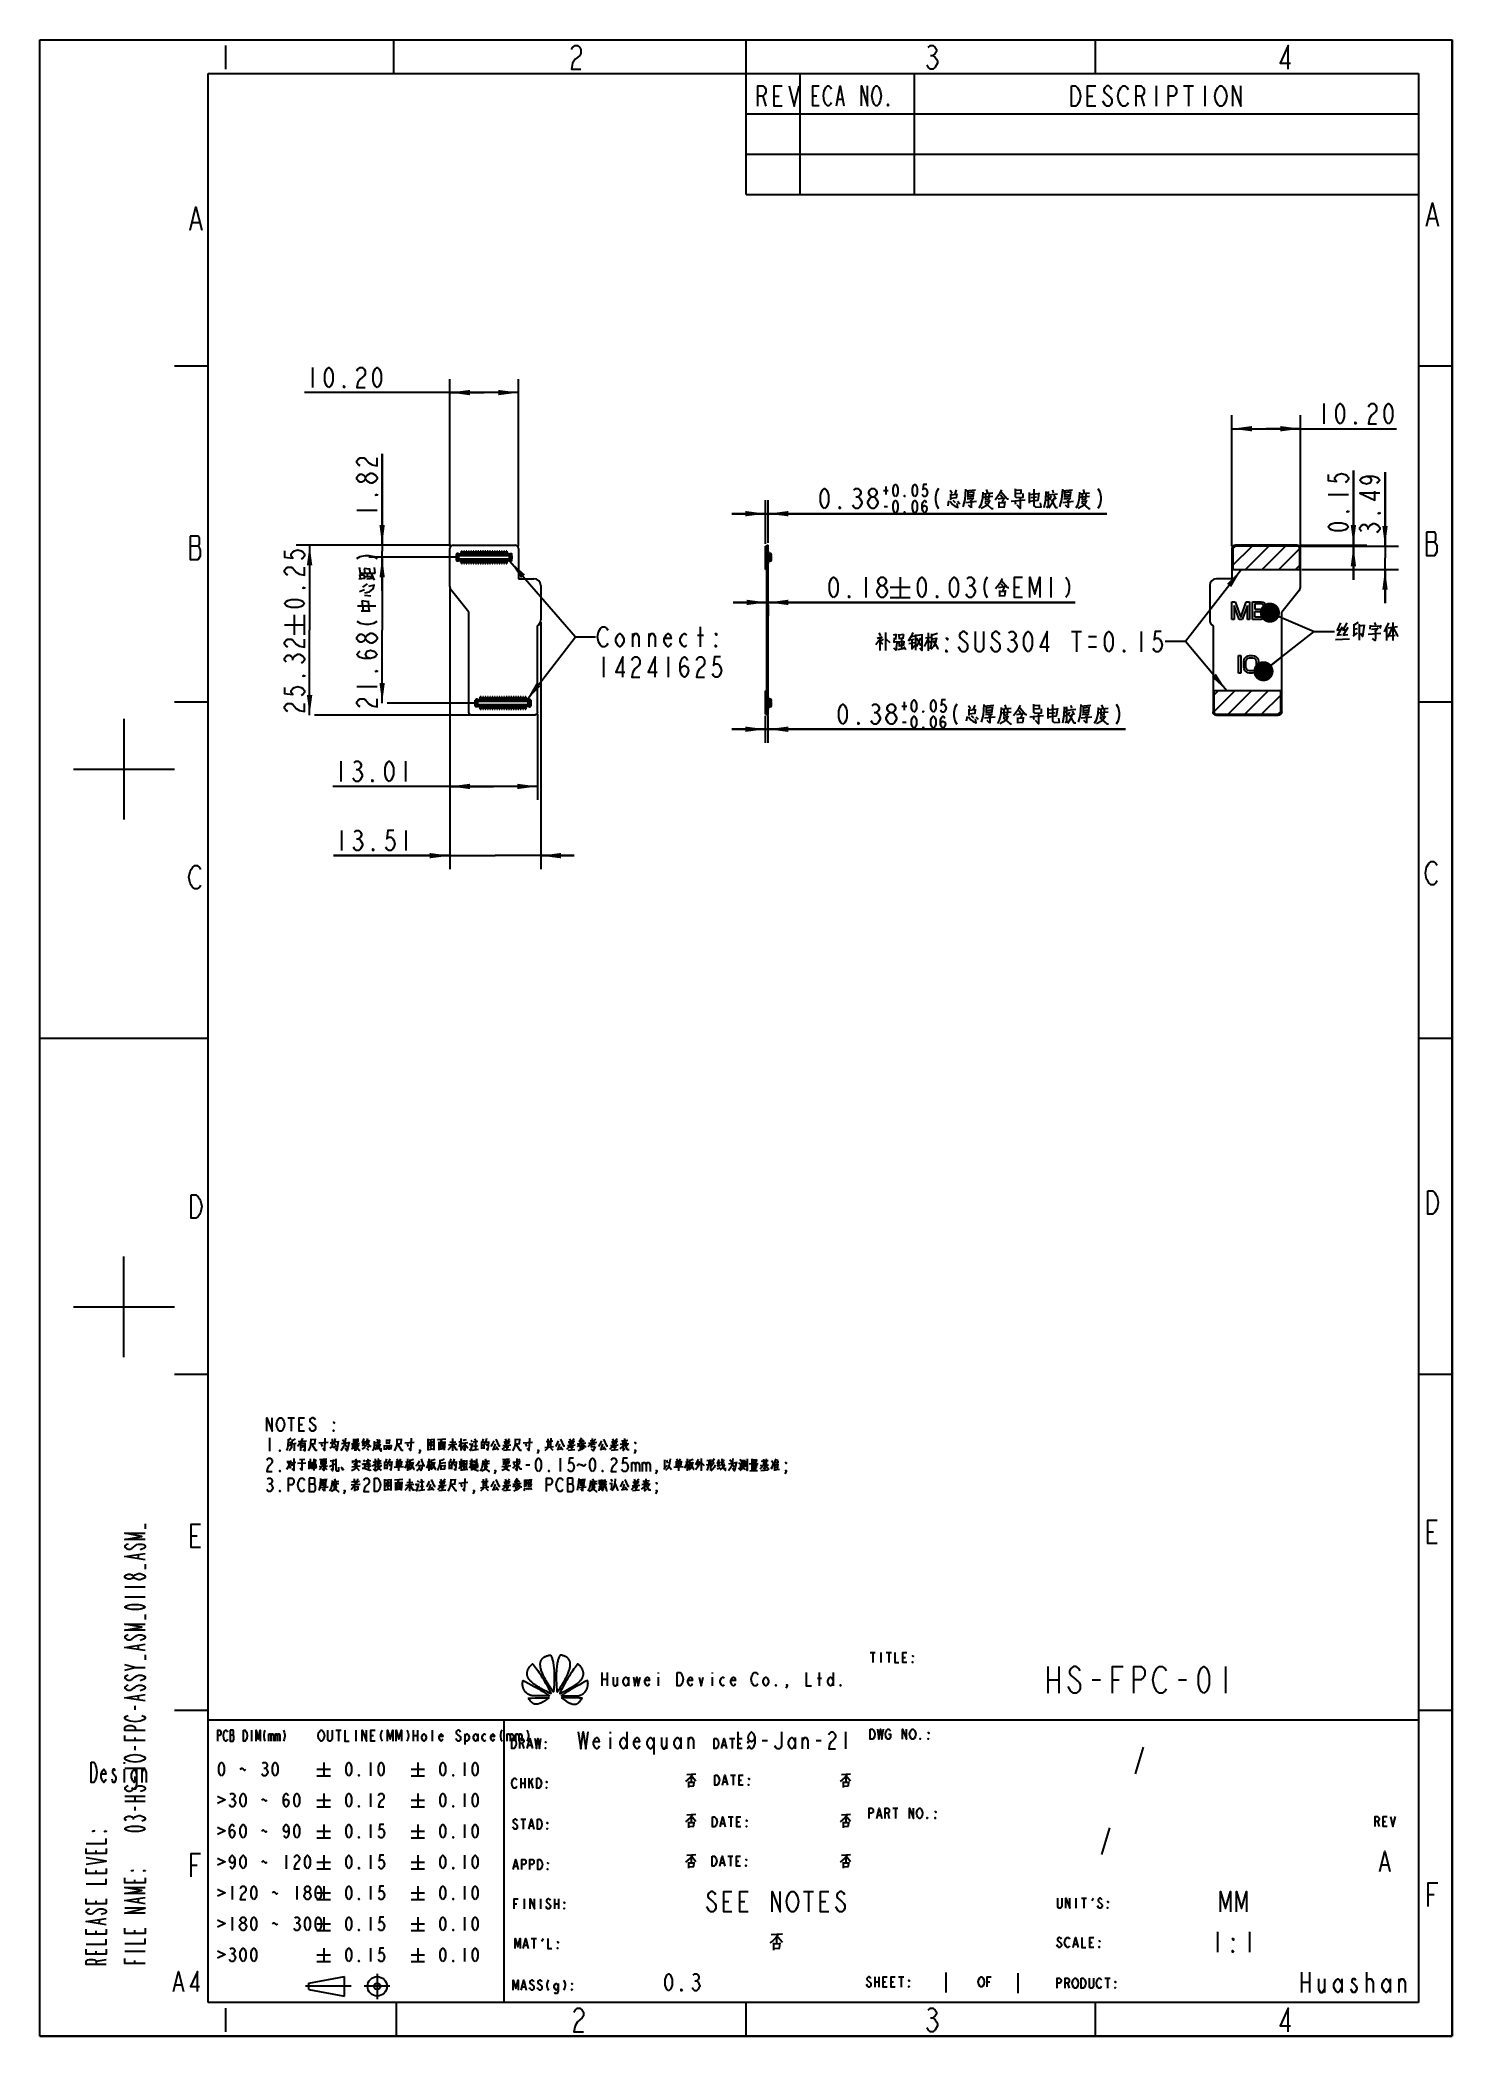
# Model space of a CAD drawing. Header units: millimetres. Extents: x 0 to 210, y 0 to 297.
import ezdxf

# ---------------------------------------------------------------- set-up
doc = ezdxf.new("R2010")
doc.units = ezdxf.units.MM
doc.header["$LTSCALE"] = 19.36
doc.linetypes.add('CENTER', pattern=[0.6, 0.375, -0.075, 0.075, -0.075])
doc.layers.get('0').update_dxf_attribs({"linetype": 'CONTINUOUS'})
for name, color, linetype in [('BLACK', 7, 'CONTINUOUS'), ('DEFAULT_1', 7, 'CENTER'), ('INTFCLR_2848', 7, 'CONTINUOUS'), ('INTFCLR_6624', 7, 'CONTINUOUS')]:
    doc.layers.add(name, color=color, linetype=linetype)
doc.styles.get("Standard").update_dxf_attribs({"font": 'SIMPLEX.SHX', "width": 0.8})
doc.dimstyles.new('DIMSTYLE_1', dxfattribs={"dimtxt": 3, "dimasz": 3, "dimexe": 2, "dimexo": 0.35, "dimgap": 0.75, "dimtad": 1, "dimzin": 0, "dimdsep": 46, "dimtxsty": 'STANDARD', "dimblk": '_FILLED', "dimblk1": '_FILLED', "dimblk2": '_FILLED', "dimcen": 0.09, "dimazin": 0, "dimtp": 0.01, "dimtm": 0.01, "dimtfac": 1, "dimtofl": 0, "dimtmove": 0, "dimatfit": 3, "dimldrblk": '_FILLED', "dimfxl": 1, "dimtolj": 1, "dimtzin": 0, "dimarcsym": 0})
doc.dimstyles.get("Standard").update_dxf_attribs({"dimtxt": 3, "dimasz": 3, "dimexe": 2, "dimexo": 0.35, "dimtad": 1, "dimzin": 0, "dimdsep": 46, "dimtxsty": 'STANDARD', "dimblk": '_FILLED', "dimblk1": '_FILLED', "dimblk2": '_FILLED', "dimcen": 0.09, "dimazin": 0, "dimtol": 1, "dimtp": 0.01, "dimtm": 0.01, "dimtfac": 1, "dimtofl": 0, "dimtmove": 0, "dimatfit": 3, "dimldrblk": '_FILLED', "dimfxl": 1, "dimtolj": 1, "dimtzin": 0, "dimarcsym": 0})

msp = doc.modelspace()

# ---------------------------------------------------------------- blocks, each defined once
blk = doc.blocks.new('_FILLED')
at = {"color": 0, "linetype": 'BYBLOCK'}
blk.add_solid([(0, 0), (-1, 0.133), (-1, -0.133)], dxfattribs=at)
blk = doc.blocks.new('*D0')
at = {"color": 2}
for p, q in [((60.96, 245.28), (60.96, 246.53)), ((71.16, 245.28), (71.16, 246.53)), ((66.06, 244.53), (39.35, 244.53)), ((60.96, 221.69), (60.96, 245.28)), ((60.96, 244.53), (66.06, 244.53)), ((71.16, 244.53), (66.06, 244.53)), ((71.16, 221.69), (71.16, 245.28))]:
    blk.add_line(p, q, dxfattribs=at)
at = {"color": 2, "xscale": 3, "yscale": 3, "zscale": 3, "rotation": 180}
blk.add_blockref('_FILLED', (60.96, 244.53), dxfattribs=at)
at = {"color": 2, "xscale": 3, "yscale": 3, "zscale": 3}
blk.add_blockref('_FILLED', (71.16, 244.53), dxfattribs=at)
blk = doc.blocks.new('*D1')
at = {"color": 2}
for p, q in [((39.35, 221.84), (38.1, 221.84)), ((61.11, 221.84), (39.35, 221.84)), ((40.1, 221.84), (40.1, 209.18)), ((40.1, 196.52), (40.1, 209.18)), ((63.92, 196.52), (40.85, 196.52))]:
    blk.add_line(p, q, dxfattribs=at)
at = {"color": 2, "xscale": 3, "yscale": 3, "zscale": 3}
for p, rotation in [((40.1, 221.84), 90), ((40.1, 196.52), 270)]:
    blk.add_blockref('_FILLED', p, dxfattribs=dict(at, rotation=rotation))
blk = doc.blocks.new('*D2')
at = {"color": 2}
for p, q in [((60.96, 215.34), (60.96, 186.68)), ((73.97, 196.67), (73.97, 186.68)), ((67.47, 185.93), (43.56, 185.93)), ((60.96, 186.68), (60.96, 183.93)), ((60.96, 185.93), (67.47, 185.93)), ((73.97, 185.93), (67.47, 185.93)), ((73.97, 186.68), (73.97, 183.93))]:
    blk.add_line(p, q, dxfattribs=at)
at = {"color": 2, "xscale": 3, "yscale": 3, "zscale": 3, "rotation": 180}
blk.add_blockref('_FILLED', (60.96, 185.93), dxfattribs=at)
at = {"color": 2, "xscale": 3, "yscale": 3, "zscale": 3}
blk.add_blockref('_FILLED', (73.97, 185.93), dxfattribs=at)
blk = doc.blocks.new('*D3')
at = {"color": 2}
for p, q in [((60.96, 215.34), (60.96, 176.38)), ((74.47, 210.35), (74.47, 176.38)), ((60.96, 175.63), (43.64, 175.63)), ((43.64, 175.63), (67.72, 175.63)), ((60.96, 176.38), (60.96, 173.63)), ((79.47, 175.63), (67.72, 175.63)), ((74.47, 176.38), (74.47, 173.63)), ((74.47, 175.63), (79.47, 175.63))]:
    blk.add_line(p, q, dxfattribs=at)
at = {"color": 2, "xscale": 3, "yscale": 3, "zscale": 3}
blk.add_blockref('_FILLED', (60.96, 175.63), dxfattribs=at)
at = {"color": 2, "xscale": 3, "yscale": 3, "zscale": 3, "rotation": 180}
blk.add_blockref('_FILLED', (74.47, 175.63), dxfattribs=at)
blk = doc.blocks.new('*D4')
at = {"color": 2}
for p, q in [((107.9, 226.51), (102.9, 226.51)), ((102.9, 226.51), (108.09, 226.51)), ((107.9, 227.26), (107.9, 228.51)), ((107.9, 222.04), (107.9, 227.26)), ((158.67, 226.51), (108.09, 226.51)), ((108.28, 227.26), (108.28, 228.51)), ((108.28, 222.19), (108.28, 227.26)), ((108.28, 226.51), (158.67, 226.51))]:
    blk.add_line(p, q, dxfattribs=at)
at = {"color": 2, "xscale": 3, "yscale": 3, "zscale": 3}
blk.add_blockref('_FILLED', (107.9, 226.51), dxfattribs=at)
at = {"color": 2, "xscale": 3, "yscale": 3, "zscale": 3, "rotation": 180}
blk.add_blockref('_FILLED', (108.28, 226.51), dxfattribs=at)
blk = doc.blocks.new('*D5')
at = {"color": 2}
for p, q in [((108.1, 213.31), (103.1, 213.31)), ((103.1, 213.31), (108.19, 213.31)), ((108.1, 212.96), (108.1, 211.31)), ((153.94, 213.31), (108.19, 213.31)), ((108.28, 213.31), (153.94, 213.31)), ((108.28, 212.96), (108.28, 211.31))]:
    blk.add_line(p, q, dxfattribs=at)
at = {"color": 2, "xscale": 3, "yscale": 3, "zscale": 3}
blk.add_blockref('_FILLED', (108.1, 213.31), dxfattribs=at)
at = {"color": 2, "xscale": 3, "yscale": 3, "zscale": 3, "rotation": 180}
blk.add_blockref('_FILLED', (108.28, 213.31), dxfattribs=at)
blk = doc.blocks.new('*D6')
at = {"color": 2}
for p, q in [((107.9, 195.19), (107.9, 196.44)), ((108.28, 195.19), (108.28, 196.44)), ((107.9, 194.44), (102.9, 194.44)), ((102.9, 194.44), (108.09, 194.44)), ((107.9, 192.44), (107.9, 195.19)), ((161.42, 194.44), (108.09, 194.44)), ((108.28, 192.44), (108.28, 195.19)), ((108.28, 194.44), (161.42, 194.44))]:
    blk.add_line(p, q, dxfattribs=at)
at = {"color": 2, "xscale": 3, "yscale": 3, "zscale": 3}
blk.add_blockref('_FILLED', (107.9, 194.44), dxfattribs=at)
at = {"color": 2, "xscale": 3, "yscale": 3, "zscale": 3, "rotation": 180}
blk.add_blockref('_FILLED', (108.28, 194.44), dxfattribs=at)
blk = doc.blocks.new('*D7')
at = {"color": 2}
for p, q in [((50.89, 221.84), (50.89, 235.41)), ((50.89, 235.41), (50.89, 220.93)), ((50.14, 221.84), (48.89, 221.84)), ((50.14, 220.02), (48.89, 220.02)), ((61.11, 221.84), (50.14, 221.84)), ((61.96, 220.02), (50.14, 220.02)), ((50.89, 215.02), (50.89, 220.93)), ((50.89, 220.02), (50.89, 215.02))]:
    blk.add_line(p, q, dxfattribs=at)
at = {"color": 2, "xscale": 3, "yscale": 3, "zscale": 3}
for p, rotation in [((50.89, 221.84), 270), ((50.89, 220.02), 90)]:
    blk.add_blockref('_FILLED', p, dxfattribs=dict(at, rotation=rotation))
blk = doc.blocks.new('*D8')
at = {"color": 2}
for p, q in [((50.89, 220.02), (50.89, 209.18)), ((61.96, 220.02), (51.64, 220.02)), ((50.89, 198.34), (50.89, 209.18)), ((64.77, 198.34), (51.64, 198.34))]:
    blk.add_line(p, q, dxfattribs=at)
at = {"color": 2, "xscale": 3, "yscale": 3, "zscale": 3}
for p, rotation in [((50.89, 220.02), 90), ((50.89, 198.34), 270)]:
    blk.add_blockref('_FILLED', p, dxfattribs=dict(at, rotation=rotation))
blk = doc.blocks.new('*D9')
at = {"color": 2}
for p, q in [((177.27, 239.9), (177.27, 241.15)), ((187.47, 239.9), (187.47, 241.15)), ((177.27, 221.69), (177.27, 239.9)), ((177.27, 239.15), (182.37, 239.15)), ((187.47, 239.15), (182.37, 239.15)), ((182.37, 239.15), (201.75, 239.15)), ((187.47, 221.69), (187.47, 239.9))]:
    blk.add_line(p, q, dxfattribs=at)
at = {"color": 2, "xscale": 3, "yscale": 3, "zscale": 3, "rotation": 180}
blk.add_blockref('_FILLED', (177.27, 239.15), dxfattribs=at)
at = {"color": 2, "xscale": 3, "yscale": 3, "zscale": 3}
blk.add_blockref('_FILLED', (187.47, 239.15), dxfattribs=at)
blk = doc.blocks.new('*D10')
at = {"color": 2}
for p, q in [((200.03, 221.69), (200.03, 232.7)), ((200.03, 232.7), (200.03, 219.95)), ((187.32, 221.69), (199.28, 221.69)), ((199.28, 221.69), (202.03, 221.69)), ((200.03, 213.2), (200.03, 219.95)), ((187.67, 218.2), (199.28, 218.2)), ((199.28, 218.2), (202.03, 218.2)), ((200.03, 218.2), (200.03, 213.2))]:
    blk.add_line(p, q, dxfattribs=at)
at = {"color": 2, "xscale": 3, "yscale": 3, "zscale": 3}
for p, rotation in [((200.03, 221.69), 270), ((200.03, 218.2), 90)]:
    blk.add_blockref('_FILLED', p, dxfattribs=dict(at, rotation=rotation))
blk = doc.blocks.new('*D11')
at = {"color": 2}
for p, q in [((195.33, 221.84), (195.33, 232.95)), ((195.33, 232.95), (195.33, 221.77)), ((187.32, 221.84), (194.58, 221.84)), ((187.32, 221.69), (194.58, 221.69)), ((194.58, 221.84), (197.33, 221.84)), ((194.58, 221.69), (197.33, 221.69)), ((195.33, 216.69), (195.33, 221.77)), ((195.33, 221.69), (195.33, 216.69))]:
    blk.add_line(p, q, dxfattribs=at)
at = {"color": 2, "xscale": 3, "yscale": 3, "zscale": 3}
for p, rotation in [((195.33, 221.84), 270), ((195.33, 221.69), 90)]:
    blk.add_blockref('_FILLED', p, dxfattribs=dict(at, rotation=rotation))

# ---------------------------------------------------------------- dimensions: what is measured, and where the dimension line sits
at = {"color": 2}
for base, p1, p2, text, picture, middle in [((71.164, 244.528), (60.964, 221.341), (71.164, 221.341), '10.20', '*D0', (39.349, 244.528)), ((187.473, 239.151), (177.273, 221.341), (187.473, 221.341), '10.20', '*D9', (189.751, 239.151)), ((108.284, 226.508), (107.904, 221.691), (108.284, 221.841), '0.38\\S+0.05^ -0.06;(总厚度含导电胶厚度)', '*D4', (115.474, 226.508)), ((73.974, 185.931), (60.964, 215.693), (73.974, 197.021), '13.01', '*D2', (43.555, 185.931)), ((74.469, 175.628), (60.964, 215.693), (74.469, 210.697), '13.51', '*D3', (43.636, 175.628)), ((108.284, 213.31), (108.104, 210.96), (108.284, 210.96), '0.18%%p0.03(含EMI)', '*D5', (116.836, 213.31)), ((108.284, 194.444), (107.904, 196.794), (108.284, 196.794), '0.38\\S+0.05^ -0.06;(总厚度含导电胶厚度)', '*D6', (118.216, 194.444))]:
    dim = msp.add_linear_dim(base=base, p1=p1, p2=p2, text=text, dimstyle='DIMSTYLE_1', dxfattribs=at)
    dim.commit()
    dim.dimension.update_dxf_attribs({"geometry": picture, "text_midpoint": middle, "dimtype": 160})
for base, p1, p2, angle, text, picture, middle in [((50.893, 220.021), (61.464, 221.841), (62.314, 220.021), 270, '1.82', '*D7', (50.893, 225.81)), ((195.33, 221.841), (186.973, 221.691), (186.973, 221.841), 90, '0.15', '*D11', (195.33, 223.351)), ((200.026, 221.691), (187.323, 218.201), (186.973, 221.691), 90, '3.49', '*D10', (200.026, 223.1)), ((40.099, 196.521), (61.464, 221.841), (64.274, 196.521), 270, '25.32%%p0.25', '*D1', (40.099, 196.464)), ((50.893, 220.021), (65.124, 198.341), (62.314, 220.021), 90, '21.68(中心距)', '*D8', (50.893, 197.181))]:
    dim = msp.add_linear_dim(base=base, p1=p1, p2=p2, angle=angle, text=text, dimstyle='DIMSTYLE_1', dxfattribs=at)
    dim.commit()
    dim.dimension.update_dxf_attribs({"geometry": picture, "text_midpoint": middle, "dimtype": 160})

# ---------------------------------------------------------------- linework, layer by layer
at = {"color": 7}
for p, q in [((0, 0), (0, 297)), ((0, 297), (210, 297)), ((210, 0), (210, 297)), ((25, 5), (25, 292)), ((25, 292), (205, 292)), ((205, 292), (205, 5)), ((105, 286), (205, 286)), ((60.964, 215.693), (60.964, 221.341)), ((61.464, 221.841), (70.664, 221.841)), ((71.164, 221.341), (71.164, 216.834)), ((107.904, 218.201), (107.904, 221.691)), ((107.904, 221.691), (108.104, 221.691)), ((108.104, 196.521), (108.104, 221.841)), ((108.104, 221.841), (108.284, 221.841)), ((108.284, 196.521), (108.284, 221.841)), ((177.273, 221.341), (177.273, 216.834)), ((177.423, 221.341), (177.423, 218.201)), ((186.973, 221.841), (177.773, 221.841)), ((186.973, 221.691), (177.773, 221.691)), ((187.323, 221.341), (187.323, 218.201)), ((187.473, 215.693), (187.473, 221.341)), ((71.164, 216.834), (73.469, 216.834)), ((108.104, 218.201), (107.904, 218.201)), ((177.273, 216.834), (174.968, 216.834)), ((177.423, 218.201), (187.323, 218.201)), ((63.774, 211.841), (61.184, 215.067)), ((74.469, 215.834), (74.469, 210.697)), ((173.968, 215.834), (173.968, 210.697)), ((187.252, 215.067), (184.663, 211.841)), ((63.774, 197.021), (63.774, 211.841)), ((108.284, 211.841), (108.104, 211.841)), ((177.263, 210.79), (177.263, 213.41)), ((177.263, 213.41), (177.754, 213.41)), ((177.59, 212.852), (177.59, 210.79)), ((178.354, 210.79), (177.59, 212.852)), ((177.754, 213.41), (178.573, 211.068)), ((178.573, 211.068), (179.391, 213.41)), ((179.555, 212.852), (178.791, 210.79)), ((179.391, 213.41), (179.883, 213.41)), ((179.555, 210.79), (179.555, 212.852)), ((179.883, 213.41), (179.883, 210.79)), ((180.319, 210.79), (180.319, 213.41)), ((180.319, 213.41), (181.629, 213.41)), ((181.684, 213.075), (180.647, 213.075)), ((180.647, 213.075), (180.647, 212.295)), ((180.647, 212.295), (181.684, 212.295)), ((180.647, 211.96), (181.684, 211.96)), ((180.647, 211.124), (180.647, 211.96)), ((181.684, 211.124), (180.647, 211.124)), ((181.629, 213.41), (181.902, 213.354)), ((181.848, 213.019), (181.684, 213.075)), ((181.684, 212.295), (181.848, 212.351)), ((181.684, 211.96), (181.848, 211.905)), ((181.848, 211.18), (181.684, 211.124)), ((181.957, 212.908), (181.848, 213.019)), ((181.848, 212.351), (181.957, 212.462)), ((181.848, 211.905), (181.957, 211.793)), ((181.957, 211.291), (181.848, 211.18)), ((181.902, 213.354), (182.12, 213.187)), ((182.12, 211.013), (181.902, 210.845)), ((182.011, 212.741), (181.957, 212.908)), ((181.957, 212.462), (182.011, 212.629)), ((181.957, 211.793), (182.011, 211.626)), ((182.011, 211.459), (181.957, 211.291)), ((182.011, 212.629), (182.011, 212.741)), ((182.12, 212.183), (182.011, 212.128)), ((182.011, 212.128), (182.12, 212.072)), ((182.011, 211.626), (182.011, 211.459)), ((182.12, 213.187), (182.284, 212.964)), ((182.284, 212.406), (182.12, 212.183)), ((182.12, 212.072), (182.284, 211.849)), ((182.284, 211.236), (182.12, 211.013)), ((182.284, 212.964), (182.339, 212.796)), ((182.339, 212.574), (182.284, 212.406)), ((182.284, 211.849), (182.339, 211.682)), ((182.339, 211.403), (182.284, 211.236)), ((182.339, 212.796), (182.339, 212.574)), ((182.339, 211.682), (182.339, 211.403)), ((184.663, 197.021), (184.663, 211.841)), ((73.974, 197.021), (73.974, 209.834)), ((174.463, 209.834), (174.463, 197.021)), ((177.59, 210.79), (177.263, 210.79)), ((178.791, 210.79), (178.354, 210.79)), ((179.883, 210.79), (179.555, 210.79)), ((181.629, 210.79), (180.319, 210.79)), ((181.902, 210.845), (181.629, 210.79)), ((178.263, 205.41), (178.59, 205.41)), ((178.263, 202.79), (178.263, 205.41)), ((178.59, 205.41), (178.59, 202.79)), ((179.081, 204.796), (179.19, 205.019)), ((179.19, 205.019), (179.409, 205.242)), ((179.409, 205.242), (179.627, 205.354)), ((179.518, 204.908), (179.682, 205.019)), ((179.627, 205.354), (179.9, 205.41)), ((179.682, 205.019), (179.9, 205.075)), ((179.9, 205.41), (180.337, 205.41)), ((179.9, 205.075), (180.337, 205.075)), ((180.337, 205.41), (180.61, 205.354)), ((180.337, 205.075), (180.555, 205.019)), ((180.555, 205.019), (180.719, 204.908)), ((180.61, 205.354), (180.828, 205.242)), ((180.828, 205.242), (181.046, 205.019)), ((181.046, 205.019), (181.155, 204.796)), ((178.59, 202.79), (178.263, 202.79)), ((179.027, 204.518), (179.081, 204.796)), ((179.027, 203.682), (179.027, 204.518)), ((179.081, 203.403), (179.027, 203.682)), ((179.19, 203.18), (179.081, 203.403)), ((179.409, 202.957), (179.19, 203.18)), ((179.354, 204.518), (179.409, 204.741)), ((179.354, 203.682), (179.354, 204.518)), ((179.409, 203.459), (179.354, 203.682)), ((179.409, 204.741), (179.518, 204.908)), ((179.518, 203.291), (179.409, 203.459)), ((179.627, 202.845), (179.409, 202.957)), ((179.682, 203.18), (179.518, 203.291)), ((179.9, 202.79), (179.627, 202.845)), ((179.9, 203.124), (179.682, 203.18)), ((180.337, 203.124), (179.9, 203.124)), ((180.337, 202.79), (179.9, 202.79)), ((180.555, 203.18), (180.337, 203.124)), ((180.61, 202.845), (180.337, 202.79)), ((180.719, 203.291), (180.555, 203.18)), ((180.828, 202.957), (180.61, 202.845)), ((180.719, 204.908), (180.828, 204.741)), ((180.828, 203.459), (180.719, 203.291)), ((180.828, 204.741), (180.883, 204.518)), ((180.883, 203.682), (180.828, 203.459)), ((181.046, 203.18), (180.828, 202.957)), ((180.883, 204.518), (180.883, 203.682)), ((181.155, 203.403), (181.046, 203.18)), ((181.155, 204.796), (181.21, 204.518)), ((181.21, 203.682), (181.155, 203.403)), ((181.21, 204.518), (181.21, 203.682)), ((107.904, 196.671), (107.904, 200.161)), ((108.104, 200.161), (107.904, 200.161)), ((184.513, 200.161), (174.613, 200.161)), ((174.613, 197.021), (174.613, 200.161)), ((184.513, 197.021), (184.513, 200.161)), ((73.474, 196.521), (64.274, 196.521)), ((107.904, 196.671), (108.104, 196.671)), ((108.284, 196.521), (108.104, 196.521)), ((174.963, 196.671), (184.163, 196.671)), ((174.963, 196.521), (184.163, 196.521)), ((205, 47), (25, 47)), ((69, 47), (69, 5)), ((134.729, 9.46), (134.729, 6.46)), ((145.44, 9.376), (145.44, 6.376)), ((39.992, 7.882), (45.272, 8.842)), ((39.992, 6.922), (39.992, 7.882)), ((39.992, 6.922), (45.272, 5.962)), ((45.272, 5.962), (45.272, 8.842)), ((205, 5), (25, 5)), ((0, 0), (210, 0))]:
    msp.add_line(p, q, dxfattribs=at)
at = {"color": 2}
for p, q in [((0, 0), (0, 297)), ((0, 297), (210, 297)), ((52.631, 292), (52.631, 297)), ((105, 274), (105, 297)), ((157, 292), (157, 297)), ((210, 297), (210, 0)), ((27.615, 296.156), (27.615, 292.656)), ((132.44, 294.698), (132.79, 294.698)), ((113, 292), (113, 274)), ((130, 292), (130, 274)), ((107.514, 288.655), (107.964, 287.155)), ((109.164, 288.655), (109.914, 288.655)), ((114.96, 288.671), (115.523, 288.671)), ((118.673, 288.171), (119.348, 288.171)), ((155.81, 288.645), (156.56, 288.645)), ((163.76, 288.645), (164.21, 287.145)), ((166.01, 290.145), (166.01, 287.145)), ((170.06, 290.145), (171.56, 290.145)), ((170.81, 290.145), (170.81, 287.145)), ((173.21, 290.145), (173.21, 287.145)), ((105, 280), (205, 280)), ((105, 274), (205, 274)), ((206.554, 270.445), (207.604, 270.445)), ((22.666, 269.838), (23.716, 269.838)), ((20, 248.5), (25, 248.5)), ((40.549, 248.278), (40.549, 245.278)), ((205, 248.5), (210, 248.5)), ((190.951, 242.901), (190.951, 239.901)), ((121.324, 229.008), (121.624, 229.008)), ((125.434, 229.958), (126.154, 229.958)), ((125.794, 230.558), (125.794, 229.358)), ((135.36, 230.016), (135.646, 229.581)), ((135.417, 229.484), (135.417, 228.565)), ((135.417, 229.339), (136.331, 229.436)), ((136.274, 230.065), (136.046, 229.436)), ((137.646, 229.92), (139.131, 230.065)), ((137.874, 228.71), (138.846, 228.807)), ((137.989, 229.823), (137.989, 228.904)), ((138.903, 229.726), (137.989, 229.629)), ((137.989, 229.291), (138.674, 229.387)), ((137.989, 229), (138.903, 229.097)), ((138.446, 228.371), (138.903, 228.855)), ((138.846, 229.097), (138.903, 229.823)), ((140.217, 229.484), (141.703, 229.629)), ((140.274, 228.952), (141.703, 229.097)), ((140.617, 229.484), (140.617, 228.565)), ((140.617, 228.613), (141.189, 228.71)), ((140.731, 230.113), (140.903, 229.629)), ((141.131, 228.71), (141.189, 229.484)), ((142.503, 228.71), (143.36, 228.855)), ((142.846, 229.291), (143.131, 228.952)), ((142.903, 229.823), (143.817, 228.71)), ((143.417, 228.904), (143.074, 228.226)), ((143.817, 228.71), (144.046, 228.71)), ((145.874, 230.016), (145.017, 229.968)), ((147.131, 229.678), (147.131, 228.081)), ((147.131, 229.387), (148.503, 229.533)), ((147.36, 228.904), (148.217, 229)), ((148.56, 229.629), (148.389, 228.468)), ((149.589, 229.823), (149.531, 228.565)), ((149.589, 229.629), (149.931, 229.678)), ((149.589, 229.049), (149.874, 229.145)), ((149.931, 229.823), (149.931, 227.452)), ((150.103, 229.339), (151.303, 229.484)), ((150.389, 229.097), (150.103, 228.565)), ((150.56, 230.065), (150.674, 229.629)), ((150.789, 229.194), (151.074, 228.662)), ((152.046, 229.92), (153.531, 230.065)), ((152.274, 228.71), (153.246, 228.807)), ((152.389, 229.823), (152.389, 228.904)), ((153.303, 229.726), (152.389, 229.629)), ((152.389, 229.291), (153.074, 229.387)), ((152.389, 229), (153.303, 229.097)), ((152.846, 228.371), (153.303, 228.855)), ((153.246, 229.097), (153.303, 229.823)), ((154.617, 229.484), (156.103, 229.629)), ((154.674, 228.952), (156.103, 229.097)), ((155.017, 229.484), (155.017, 228.565)), ((155.017, 228.613), (155.589, 228.71)), ((155.131, 230.113), (155.303, 229.629)), ((155.531, 228.71), (155.589, 229.484)), ((191.58, 229.351), (194.58, 229.351)), ((47.143, 227.01), (50.143, 227.01)), ((125.524, 227.558), (126.064, 227.558)), ((135.131, 228.42), (135.017, 227.694)), ((135.76, 228.516), (136.103, 228.178)), ((136.446, 228.371), (136.789, 227.984)), ((137.703, 228.178), (139.303, 228.371)), ((138.503, 227.404), (138.103, 227.791)), ((140.903, 227.791), (139.989, 227.307)), ((140.503, 228.323), (141.246, 228.42)), ((142.617, 228.275), (142.617, 227.404)), ((142.617, 228.129), (143.474, 228.178)), ((142.617, 227.5), (143.474, 227.549)), ((143.474, 228.323), (143.417, 227.597)), ((144.446, 228.371), (146.503, 228.565)), ((145.131, 227.887), (145.017, 228.42)), ((148.446, 228.468), (147.131, 228.323)), ((149.531, 228.565), (149.303, 227.404)), ((149.531, 228.516), (149.874, 228.565)), ((149.931, 227.404), (149.703, 227.597)), ((152.103, 228.178), (153.703, 228.371)), ((152.903, 227.404), (152.503, 227.791)), ((155.303, 227.791), (154.389, 227.307)), ((154.903, 228.323), (155.646, 228.42)), ((197.526, 224.15), (197.526, 224.45)), ((22.316, 221.713), (23.541, 221.713)), ((177.423, 221.341), (177.773, 221.691)), ((177.423, 218.852), (180.262, 221.691)), ((179.261, 218.201), (182.751, 221.691)), ((181.75, 218.201), (185.24, 221.691)), ((184.239, 218.201), (187.323, 221.285)), ((206.204, 222.32), (207.429, 222.32)), ((47.434, 216.838), (48.353, 216.895)), ((47.675, 217.638), (47.53, 218.495)), ((47.53, 217.638), (49.853, 217.638)), ((47.675, 216.895), (47.579, 217.41)), ((49.514, 217.124), (48.208, 217.124)), ((48.353, 217.638), (48.256, 218.324)), ((48.595, 216.838), (49.611, 216.895)), ((48.74, 217.124), (48.692, 217.524)), ((49.756, 216.61), (49.369, 217.524)), ((49.708, 218.495), (49.804, 217.638)), ((122.836, 217.06), (122.836, 214.06)), ((127.936, 217.06), (127.936, 214.06)), ((150.336, 217.06), (150.336, 214.06)), ((186.728, 218.201), (187.323, 218.796)), ((47.53, 214.952), (48.256, 215.238)), ((48.014, 215.581), (48.692, 216.095)), ((48.256, 214.381), (49.224, 214.267)), ((126.436, 215.56), (129.436, 215.56)), ((126.436, 214.06), (129.436, 214.06)), ((138.186, 215.81), (138.486, 215.81)), ((142.565, 215.512), (143.422, 215.657)), ((142.679, 215.076), (142.679, 214.206)), ((142.679, 214.931), (143.536, 214.98)), ((142.679, 214.302), (143.536, 214.351)), ((142.908, 216.093), (143.194, 215.754)), ((142.965, 216.625), (143.879, 215.512)), ((143.479, 215.706), (143.136, 215.028)), ((143.536, 215.125), (143.479, 214.399)), ((143.879, 215.512), (144.108, 215.512)), ((144.936, 215.56), (145.686, 215.56)), ((37.849, 208.464), (37.849, 211.464)), ((39.349, 208.464), (39.349, 211.464)), ((47.24, 212.781), (49.95, 212.781)), ((47.772, 212.038), (49.127, 212.038)), ((47.869, 213.581), (48.788, 213.467)), ((48.111, 212.038), (47.917, 213.524)), ((48.788, 213.524), (48.934, 212.038)), ((36.349, 209.964), (39.349, 209.964)), ((88.181, 206.691), (88.181, 208.691)), ((90.581, 206.691), (90.581, 208.691)), ((97.781, 208.441), (98.681, 208.441)), ((98.231, 206.691), (98.231, 209.691)), ((124.485, 208.003), (125.17, 208.196)), ((124.77, 208.777), (124.999, 208.39)), ((125.742, 208.825), (125.742, 206.164)), ((127.342, 208.535), (126.885, 208.438)), ((127.056, 208.051), (126.999, 207.325)), ((127.056, 207.906), (127.399, 207.954)), ((127.285, 207.954), (127.399, 208.583)), ((127.742, 208.583), (127.799, 207.858)), ((128.427, 208.535), (127.799, 208.438)), ((127.799, 207.954), (128.485, 208.051)), ((128.142, 207.954), (128.142, 206.406)), ((128.37, 208.051), (128.485, 208.583)), ((129.57, 208.245), (130.085, 208.342)), ((130.199, 208.535), (130.199, 206.212)), ((130.199, 208.39), (131.17, 208.535)), ((130.37, 208.003), (130.999, 206.842)), ((132.085, 207.954), (131.513, 206.745)), ((132.485, 208.1), (131.685, 208.003)), ((132.085, 208.777), (132.085, 206.116)), ((132.599, 208.438), (133.456, 208.729)), ((132.77, 207.906), (133.342, 208.003)), ((153.392, 208.971), (154.892, 208.971)), ((154.142, 208.971), (154.142, 205.971)), ((155.942, 208.221), (157.142, 208.221)), ((163.742, 208.971), (163.742, 205.971)), ((192.687, 207.767), (194.744, 207.912)), ((192.858, 209.17), (193.43, 209.267)), ((192.858, 208.445), (193.544, 208.541)), ((193.43, 210.283), (192.915, 209.17)), ((193.658, 209.606), (192.972, 208.445)), ((193.715, 209.17), (194.287, 209.267)), ((194.344, 210.283), (193.772, 209.17)), ((193.772, 208.445), (194.515, 208.541)), ((194.515, 209.558), (193.83, 208.445)), ((195.315, 208.3), (195.944, 208.783)), ((196.058, 210.332), (195.372, 209.945)), ((195.372, 210.09), (195.372, 208.396)), ((195.372, 209.316), (195.944, 209.412)), ((196.172, 210.09), (196.172, 207.67)), ((196.172, 209.848), (196.858, 209.945)), ((197.544, 208.59), (199.429, 208.735)), ((197.83, 209.945), (197.772, 209.316)), ((197.83, 209.751), (199.429, 209.848)), ((198.001, 209.316), (198.915, 209.412)), ((198.458, 210.332), (198.63, 209.945)), ((199.03, 209.509), (198.63, 208.977)), ((199.429, 209.945), (199.258, 209.412)), ((200.572, 210.283), (199.887, 208.929)), ((200.287, 207.622), (200.287, 209.751)), ((200.515, 209.509), (201.887, 209.703)), ((200.744, 208.348), (201.544, 208.445)), ((201.201, 210.332), (201.201, 207.622)), ((37.599, 204.714), (37.599, 205.014)), ((50.143, 207.831), (49.893, 207.531)), ((83.831, 205.191), (83.831, 202.191)), ((93.431, 205.191), (93.431, 202.191)), ((124.885, 207.712), (124.885, 206.164)), ((125.856, 207.858), (126.37, 207.325)), ((126.999, 207.374), (127.399, 207.471)), ((127.57, 206.309), (128.599, 206.503)), ((127.742, 207.519), (127.799, 206.745)), ((128.485, 207.471), (127.799, 207.374)), ((127.799, 206.842), (128.542, 206.987)), ((128.485, 206.987), (128.542, 207.567)), ((128.485, 206.745), (128.77, 206.309)), ((129.227, 207.18), (130.085, 207.325)), ((129.342, 207.761), (130.027, 207.858)), ((132.085, 207.664), (132.427, 207.325)), ((144.392, 207.721), (144.692, 207.721)), ((155.942, 206.721), (157.142, 206.721)), ((47.143, 200.781), (50.143, 200.781)), ((174.613, 199.566), (175.207, 200.161)), ((174.613, 197.077), (177.697, 200.161)), ((176.696, 196.671), (180.186, 200.161)), ((179.185, 196.671), (182.675, 200.161)), ((181.674, 196.671), (184.513, 199.51)), ((20, 198.5), (25, 198.5)), ((124.066, 196.944), (124.366, 196.944)), ((128.176, 197.894), (128.896, 197.894)), ((128.536, 198.494), (128.536, 197.294)), ((137.873, 196.355), (137.759, 195.629)), ((138.102, 197.952), (138.387, 197.516)), ((138.159, 197.419), (138.159, 196.5)), ((138.159, 197.274), (139.073, 197.371)), ((138.502, 196.452), (138.844, 196.113)), ((139.016, 198), (138.787, 197.371)), ((139.187, 196.306), (139.53, 195.919)), ((140.387, 197.855), (141.873, 198)), ((140.444, 196.113), (142.044, 196.306)), ((140.616, 196.645), (141.587, 196.742)), ((140.73, 197.758), (140.73, 196.839)), ((141.644, 197.661), (140.73, 197.565)), ((140.73, 197.226), (141.416, 197.323)), ((140.73, 196.935), (141.644, 197.032)), ((141.187, 196.306), (141.644, 196.79)), ((141.587, 197.032), (141.644, 197.758)), ((142.959, 197.419), (144.444, 197.565)), ((143.016, 196.887), (144.444, 197.032)), ((143.244, 196.258), (143.987, 196.355)), ((143.359, 197.419), (143.359, 196.5)), ((143.359, 196.548), (143.93, 196.645)), ((143.473, 198.048), (143.644, 197.565)), ((143.873, 196.645), (143.93, 197.419)), ((145.244, 196.645), (146.102, 196.79)), ((145.359, 196.21), (145.359, 195.339)), ((145.359, 196.065), (146.216, 196.113)), ((145.587, 197.226), (145.873, 196.887)), ((145.644, 197.758), (146.559, 196.645)), ((146.159, 196.839), (145.816, 196.161)), ((146.216, 196.258), (146.159, 195.532)), ((146.559, 196.645), (146.787, 196.645)), ((147.187, 196.306), (149.244, 196.5)), ((148.616, 197.952), (147.759, 197.903)), ((147.873, 195.823), (147.759, 196.355)), ((149.873, 197.613), (149.873, 196.016)), ((149.873, 197.323), (151.244, 197.468)), ((151.187, 196.403), (149.873, 196.258)), ((150.102, 196.839), (150.959, 196.935)), ((151.302, 197.565), (151.13, 196.403)), ((152.273, 196.5), (152.044, 195.339)), ((152.33, 197.758), (152.273, 196.5)), ((152.273, 196.452), (152.616, 196.5)), ((152.33, 197.565), (152.673, 197.613)), ((152.33, 196.984), (152.616, 197.081)), ((152.673, 197.758), (152.673, 195.387)), ((152.844, 197.274), (154.044, 197.419)), ((153.13, 197.032), (152.844, 196.5)), ((153.302, 198), (153.416, 197.565)), ((153.53, 197.129), (153.816, 196.597)), ((154.787, 197.855), (156.273, 198)), ((154.844, 196.113), (156.444, 196.306)), ((155.016, 196.645), (155.987, 196.742)), ((155.13, 197.758), (155.13, 196.839)), ((156.044, 197.661), (155.13, 197.565)), ((155.13, 197.226), (155.816, 197.323)), ((155.13, 196.935), (156.044, 197.032)), ((155.587, 196.306), (156.044, 196.79)), ((155.987, 197.032), (156.044, 197.758)), ((157.359, 197.419), (158.844, 197.565)), ((157.416, 196.887), (158.844, 197.032)), ((157.644, 196.258), (158.387, 196.355)), ((157.759, 197.419), (157.759, 196.5)), ((157.759, 196.548), (158.33, 196.645)), ((157.873, 198.048), (158.044, 197.565)), ((158.273, 196.645), (158.33, 197.419)), ((184.163, 196.671), (184.513, 197.021)), ((205, 198.5), (210, 198.5)), ((12.5, 196), (12.5, 181)), ((128.266, 195.494), (128.806, 195.494)), ((141.244, 195.339), (140.844, 195.726)), ((143.644, 195.726), (142.73, 195.242)), ((145.359, 195.435), (146.216, 195.484)), ((152.673, 195.339), (152.444, 195.532)), ((155.644, 195.339), (155.244, 195.726)), ((158.044, 195.726), (157.13, 195.242)), ((5, 188.5), (20, 188.5)), ((44.755, 189.681), (44.755, 186.681)), ((47.005, 188.431), (47.305, 188.431)), ((54.355, 189.681), (54.355, 186.681)), ((44.836, 179.378), (44.836, 176.378)), ((54.436, 179.378), (54.436, 176.378)), ((47.086, 178.128), (47.386, 178.128)), ((0, 148.5), (25, 148.5)), ((205, 148.5), (210, 148.5)), ((12.5, 101), (12.5, 116)), ((5, 108.5), (20, 108.5)), ((20, 98.5), (25, 98.5)), ((205, 98.5), (210, 98.5)), ((36.856, 92.002), (37.856, 92.002)), ((37.356, 92.002), (37.356, 90.002)), ((38.556, 91.002), (39.056, 91.002)), ((34.156, 89.002), (34.156, 87.002)), ((36.861, 87.906), (37.242, 87.938)), ((37.318, 88.906), (36.899, 88.648)), ((36.899, 88.293), (37.28, 88.357)), ((37.28, 88.422), (37.242, 87.938)), ((37.47, 88.132), (38.08, 88.228)), ((37.965, 88.841), (37.508, 88.583)), ((37.813, 88.196), (37.813, 87.067)), ((38.384, 88.486), (39.642, 88.583)), ((38.765, 88.293), (38.765, 87.099)), ((38.765, 88.196), (39.375, 88.261)), ((38.765, 87.906), (39.222, 87.97)), ((39.222, 87.648), (38.765, 87.583)), ((40.251, 88.099), (40.975, 88.164)), ((40.975, 88.777), (40.289, 88.712)), ((40.899, 88.164), (40.975, 88.873)), ((41.47, 88.261), (42.842, 88.39)), ((42.003, 87.744), (41.851, 88.132)), ((43.108, 87.519), (43.642, 87.777)), ((43.184, 88.261), (43.68, 88.325)), ((43.451, 88.841), (43.451, 87.712)), ((43.603, 87.583), (44.099, 87.809)), ((43.908, 88.906), (43.68, 88.035)), ((43.794, 88.422), (44.327, 88.486)), ((43.832, 88.132), (44.022, 87.906)), ((44.784, 87.132), (45.242, 87.809)), ((44.861, 88.164), (45.927, 88.325)), ((45.013, 88.777), (45.242, 88.422)), ((45.394, 88.261), (45.242, 87.809)), ((45.394, 88.261), (45.508, 88.938)), ((45.432, 87.97), (45.622, 87.648)), ((46.308, 88.132), (47.527, 88.196)), ((46.308, 87.357), (46.994, 87.648)), ((46.499, 88.132), (46.499, 87.454)), ((46.499, 87.906), (46.803, 87.938)), ((46.499, 87.712), (46.803, 87.744)), ((46.613, 88.873), (46.613, 88.261)), ((46.613, 88.777), (47.299, 88.809)), ((46.613, 88.551), (47.108, 88.583)), ((46.613, 88.357), (47.299, 88.39)), ((46.842, 88.132), (46.842, 87.099)), ((47.184, 87.583), (46.918, 87.132)), ((46.956, 87.938), (47.375, 87.97)), ((47.299, 88.906), (47.261, 88.422)), ((47.87, 88.261), (48.213, 88.39)), ((48.175, 88.906), (47.908, 88.293)), ((48.365, 87.97), (47.908, 87.841)), ((47.908, 87.39), (48.365, 87.615)), ((48.327, 88.551), (47.946, 87.873)), ((48.594, 88.583), (48.975, 88.615)), ((48.899, 87.132), (48.594, 87.422)), ((48.632, 87.777), (48.899, 87.583)), ((49.699, 88.261), (50.651, 88.39)), ((49.699, 87.906), (50.042, 87.97)), ((50.384, 88.744), (50.575, 88.519)), ((51.261, 87.228), (51.222, 87.906)), ((51.261, 87.809), (51.642, 87.873)), ((51.261, 87.357), (51.642, 87.39)), ((51.527, 88.744), (51.527, 88.132)), ((51.527, 88.648), (52.022, 88.712)), ((51.527, 88.196), (52.022, 88.261)), ((51.642, 87.906), (51.603, 87.39)), ((51.87, 87.906), (51.87, 87.228)), ((52.251, 87.873), (51.908, 87.809)), ((51.908, 87.357), (52.289, 87.422)), ((51.984, 88.261), (52.022, 88.744)), ((52.251, 87.422), (52.289, 87.906)), ((53.051, 88.099), (53.775, 88.164)), ((53.775, 88.777), (53.089, 88.712)), ((53.699, 88.164), (53.775, 88.873)), ((54.27, 88.261), (55.642, 88.39)), ((54.803, 87.744), (54.651, 88.132)), ((57.661, 88.873), (57.661, 87.132)), ((57.661, 88.841), (57.661, 87.228)), ((58.651, 88.744), (57.661, 88.68)), ((57.661, 87.293), (58.575, 87.357)), ((57.699, 87.744), (58.042, 87.97)), ((58.194, 88.583), (57.775, 88.132)), ((58.003, 87.648), (58.232, 87.422)), ((58.042, 88.39), (58.346, 88.422)), ((58.08, 87.873), (58.232, 87.712)), ((58.651, 87.261), (58.651, 88.841)), ((60.365, 88.809), (59.108, 88.712)), ((59.299, 88.422), (59.299, 87.196)), ((60.213, 88.357), (59.299, 88.261)), ((59.299, 87.325), (60.175, 87.422)), ((59.565, 88.293), (59.565, 87.357)), ((59.832, 88.067), (59.565, 88.035)), ((59.565, 87.744), (59.832, 87.777)), ((59.642, 88.293), (59.756, 88.744)), ((59.908, 88.293), (59.908, 87.39)), ((60.175, 87.196), (60.251, 88.454)), ((60.746, 87.97), (62.003, 88.099)), ((60.975, 88.357), (61.851, 88.422)), ((61.394, 87.099), (61.394, 88.906)), ((62.575, 88.293), (62.27, 87.68)), ((62.765, 88.422), (62.308, 88.357)), ((62.575, 88.906), (62.575, 87.132)), ((62.575, 88.293), (62.727, 88.035)), ((63.032, 87.97), (62.727, 87.422)), ((62.803, 88.196), (63.642, 88.293)), ((62.918, 88.648), (63.451, 88.744)), ((63.222, 87.132), (62.956, 87.39)), ((63.222, 87.132), (63.222, 88.261)), ((63.337, 87.906), (63.642, 87.486)), ((63.87, 88.196), (64.061, 87.938)), ((64.099, 88.68), (64.289, 88.454)), ((65.242, 87.261), (64.289, 87.132)), ((64.442, 88.422), (65.127, 88.519)), ((64.48, 87.777), (65.051, 87.841)), ((64.632, 88.841), (64.822, 88.519)), ((64.784, 88.486), (64.784, 87.261)), ((65.661, 88.486), (65.661, 87.357)), ((65.661, 87.938), (65.965, 87.97)), ((65.661, 87.486), (66.003, 87.551)), ((66.08, 88.39), (65.699, 88.325)), ((65.927, 88.873), (65.775, 88.39)), ((66.042, 87.357), (66.118, 88.454)), ((66.422, 88.906), (66.194, 88.132)), ((66.308, 88.357), (66.765, 88.422)), ((66.346, 88.099), (66.499, 87.809)), ((66.613, 87.132), (66.422, 87.422)), ((67.299, 87.261), (68.061, 87.422)), ((67.68, 88.132), (67.413, 87.293)), ((67.832, 87.744), (68.175, 87.228)), ((68.861, 87.873), (70.003, 87.97)), ((68.937, 87.196), (69.965, 87.261)), ((68.975, 88.422), (69.927, 88.519)), ((69.813, 88.228), (69.051, 88.164)), ((69.165, 88.841), (69.318, 88.519)), ((69.165, 87.648), (69.737, 87.68)), ((69.432, 87.648), (69.432, 87.196)), ((70.651, 88.099), (71.375, 88.164)), ((71.375, 88.777), (70.689, 88.712)), ((71.299, 88.164), (71.375, 88.873)), ((71.87, 88.261), (73.242, 88.39)), ((72.403, 87.744), (72.251, 88.132)), ((75.108, 87.583), (76.365, 87.712)), ((75.146, 87.132), (75.603, 87.519)), ((75.261, 88.486), (76.251, 88.583)), ((75.527, 88.873), (75.527, 87.648)), ((75.527, 88.261), (75.87, 88.293)), ((75.527, 87.97), (75.87, 88.002)), ((75.908, 87.519), (76.251, 87.164)), ((75.984, 88.938), (75.946, 87.68)), ((76.899, 87.261), (77.661, 87.422)), ((77.28, 88.132), (77.013, 87.293)), ((77.432, 87.744), (77.775, 87.228)), ((78.461, 87.873), (79.603, 87.97)), ((78.537, 87.196), (79.565, 87.261)), ((78.575, 88.422), (79.527, 88.519)), ((79.413, 88.228), (78.651, 88.164)), ((78.765, 88.841), (78.918, 88.519)), ((78.765, 87.648), (79.337, 87.68)), ((79.032, 87.648), (79.032, 87.196)), ((79.908, 88.132), (81.165, 88.261)), ((80.175, 88.422), (80.822, 88.551)), ((80.632, 88.002), (80.175, 87.615)), ((80.556, 88.938), (80.213, 88.422)), ((80.784, 87.809), (80.251, 87.39)), ((80.632, 88.744), (80.937, 88.454)), ((81.584, 88.228), (82.803, 88.357)), ((81.813, 88.551), (82.384, 88.615)), ((81.927, 88.002), (82.575, 88.067)), ((82.118, 88.906), (82.118, 88.261)), ((83.299, 87.261), (84.061, 87.422)), ((83.68, 88.132), (83.413, 87.293)), ((83.832, 87.744), (84.175, 87.228)), ((84.861, 87.873), (86.003, 87.97)), ((84.937, 87.196), (85.965, 87.261)), ((84.975, 88.422), (85.927, 88.519)), ((85.813, 88.228), (85.051, 88.164)), ((85.165, 88.841), (85.318, 88.519)), ((85.165, 87.648), (85.737, 87.68)), ((85.432, 87.648), (85.432, 87.196)), ((87.565, 88.132), (86.308, 88.035)), ((86.461, 88.583), (87.451, 88.648)), ((86.575, 88.293), (87.299, 88.357)), ((86.689, 87.099), (87.032, 87.422)), ((86.727, 87.809), (86.727, 87.132)), ((86.918, 88.906), (86.918, 88.099)), ((87.375, 87.97), (87.108, 87.648)), ((36.708, 85.486), (37.242, 85.519)), ((36.861, 85.39), (37.28, 84.454)), ((37.318, 85.293), (38.042, 85.39)), ((37.432, 85.132), (37.508, 84.777)), ((38.308, 85.228), (39.527, 85.293)), ((38.575, 85.777), (39.375, 85.841)), ((38.956, 84.132), (38.689, 84.486)), ((38.956, 85.809), (38.956, 84.164)), ((39.984, 85.519), (39.984, 84.357)), ((39.984, 85.293), (40.518, 85.357)), ((39.984, 84.519), (40.48, 84.583)), ((40.403, 85.002), (40.061, 84.938)), ((40.213, 84.551), (40.251, 85.906)), ((40.518, 85.454), (40.48, 84.357)), ((40.746, 85.873), (40.746, 84.132)), ((40.746, 85.712), (41.051, 85.744)), ((41.089, 84.744), (41.089, 85.002)), ((41.927, 84.68), (41.508, 84.261)), ((42.765, 84.809), (41.546, 84.712)), ((41.584, 85.777), (42.651, 85.873)), ((41.775, 85.583), (41.775, 85.035)), ((42.575, 85.583), (41.775, 85.519)), ((41.851, 84.97), (42.499, 85.002)), ((42.042, 85.809), (42.042, 85.164)), ((42.308, 85.809), (42.308, 85.196)), ((42.384, 84.648), (42.689, 84.293)), ((43.07, 84.744), (43.87, 85.132)), ((43.146, 85.583), (43.756, 85.68)), ((43.794, 85.744), (43.527, 85.293)), ((46.384, 84.712), (47.603, 84.841)), ((46.499, 85.648), (46.461, 85.228)), ((46.499, 85.519), (47.565, 85.583)), ((46.651, 85.099), (46.918, 84.873)), ((46.765, 85.357), (46.956, 85.196)), ((46.918, 85.906), (47.032, 85.648)), ((47.07, 84.583), (47.489, 84.132)), ((47.565, 85.648), (47.451, 85.293)), ((47.908, 85.099), (48.327, 85.196)), ((47.908, 84.486), (48.213, 84.486)), ((48.099, 85.744), (48.251, 85.486)), ((48.442, 85.583), (49.203, 85.648)), ((48.442, 84.744), (49.242, 84.841)), ((48.48, 85.035), (49.165, 85.132)), ((48.822, 85.906), (48.556, 85.067)), ((48.861, 85.39), (48.861, 84.39)), ((49.47, 84.777), (49.965, 85.132)), ((49.965, 85.454), (49.508, 85.357)), ((49.927, 84.744), (50.842, 84.873)), ((50.042, 85.519), (50.727, 85.648)), ((50.765, 85.196), (50.042, 85.067)), ((50.308, 85.196), (50.194, 85.454)), ((50.308, 85.099), (50.194, 84.551)), ((50.384, 84.454), (50.194, 84.551)), ((50.232, 85.938), (50.422, 85.648)), ((50.384, 84.454), (50.765, 84.164)), ((50.537, 84.809), (50.422, 84.422)), ((50.537, 85.583), (50.461, 85.132)), ((51.261, 85.486), (51.261, 84.357)), ((51.261, 84.938), (51.565, 84.97)), ((51.261, 84.486), (51.603, 84.551)), ((51.68, 85.39), (51.299, 85.325)), ((51.527, 85.873), (51.375, 85.39)), ((51.642, 84.357), (51.718, 85.454)), ((52.022, 85.906), (51.794, 85.132)), ((51.908, 85.357), (52.365, 85.422)), ((51.946, 85.099), (52.099, 84.809)), ((52.213, 84.132), (52.022, 84.422)), ((52.67, 84.648), (54.042, 84.744)), ((53.013, 85.519), (53.013, 84.809)), ((53.737, 85.486), (53.013, 85.422)), ((53.013, 84.873), (53.775, 84.938)), ((53.089, 85.906), (53.242, 85.551)), ((53.127, 85.196), (53.622, 85.228)), ((53.394, 84.099), (53.394, 85.454)), ((53.622, 85.906), (53.432, 85.486)), ((53.775, 85.519), (53.699, 84.938)), ((54.651, 85.325), (54.27, 84.519)), ((54.918, 85.422), (54.384, 85.357)), ((54.651, 85.873), (54.651, 84.099)), ((54.651, 85.132), (54.88, 84.906)), ((54.994, 85.648), (55.565, 85.841)), ((55.108, 85.293), (55.489, 85.357)), ((56.213, 84.906), (56.822, 84.938)), ((56.67, 85.873), (56.861, 85.39)), ((56.861, 85.002), (56.784, 84.422)), ((57.851, 85.325), (57.47, 84.519)), ((58.118, 85.422), (57.584, 85.357)), ((57.851, 85.873), (57.851, 84.099)), ((57.851, 85.132), (58.08, 84.906)), ((58.194, 85.648), (58.765, 85.841)), ((58.308, 85.293), (58.689, 85.357)), ((59.489, 85.228), (60.365, 85.357)), ((59.642, 84.97), (59.642, 84.228)), ((59.642, 84.841), (60.175, 84.906)), ((59.642, 84.325), (60.251, 84.39)), ((60.213, 84.97), (60.175, 84.39)), ((60.861, 85.486), (60.861, 84.357)), ((60.861, 84.938), (61.165, 84.97)), ((60.861, 84.486), (61.203, 84.551)), ((61.28, 85.39), (60.899, 85.325)), ((61.127, 85.873), (60.975, 85.39)), ((61.242, 84.357), (61.318, 85.454)), ((61.622, 85.906), (61.394, 85.132)), ((61.508, 85.357), (61.965, 85.422)), ((61.546, 85.099), (61.699, 84.809)), ((61.813, 84.132), (61.622, 84.422)), ((62.651, 85.099), (62.27, 84.422)), ((62.346, 85.099), (62.994, 85.196)), ((62.384, 85.583), (62.499, 85.261)), ((62.651, 85.906), (62.651, 84.099)), ((62.651, 85.035), (62.956, 84.744)), ((62.918, 85.648), (62.727, 85.164)), ((62.842, 84.228), (63.642, 84.325)), ((63.032, 85.712), (63.032, 84.261)), ((63.032, 85.519), (63.489, 85.583)), ((63.032, 85.132), (63.337, 85.164)), ((63.032, 84.712), (63.337, 84.744)), ((63.451, 84.293), (63.489, 85.68)), ((64.137, 85.067), (63.87, 84.519)), ((63.908, 85.132), (64.327, 85.228)), ((63.946, 85.615), (64.061, 85.325)), ((64.175, 85.906), (64.175, 84.132)), ((64.213, 85.035), (64.365, 84.841)), ((64.365, 85.615), (64.251, 85.325)), ((64.327, 85.067), (64.518, 85.099)), ((64.442, 85.648), (64.556, 85.422)), ((64.746, 85.615), (64.632, 85.228)), ((64.632, 85.099), (65.165, 85.164)), ((64.708, 85.357), (65.051, 85.422)), ((64.708, 84.938), (64.708, 84.422)), ((64.708, 84.873), (65.051, 84.906)), ((65.089, 84.583), (64.708, 84.519)), ((64.899, 85.906), (64.899, 85.132)), ((65.051, 84.97), (65.051, 84.583)), ((66.308, 84.357), (65.699, 84.035)), ((65.851, 85.486), (66.842, 85.583)), ((65.889, 85.132), (66.842, 85.228)), ((66.042, 84.712), (66.537, 84.777)), ((66.118, 85.486), (66.118, 84.873)), ((66.118, 84.906), (66.499, 84.97)), ((66.194, 85.906), (66.308, 85.583)), ((66.461, 84.97), (66.499, 85.486)), ((68.67, 84.744), (70.042, 84.873)), ((68.784, 85.809), (69.851, 85.873)), ((68.937, 85.583), (68.937, 84.97)), ((68.937, 85.486), (69.737, 85.519)), ((69.737, 85.164), (68.937, 85.099)), ((69.318, 85.067), (69.051, 84.519)), ((69.051, 84.551), (69.851, 84.132)), ((69.165, 85.132), (69.165, 85.809)), ((69.47, 85.841), (69.432, 85.132)), ((69.775, 85.615), (69.699, 85.164)), ((70.308, 85.39), (71.451, 85.486)), ((70.308, 84.519), (70.842, 84.873)), ((70.651, 84.906), (70.461, 85.261)), ((71.375, 85.261), (71.032, 84.97)), ((71.146, 85.906), (71.337, 85.648)), ((72.256, 85.002), (72.856, 85.002)), ((77.356, 86.002), (77.356, 84.002)), ((80.784, 84.841), (80.518, 84.97)), ((81.165, 85.099), (81.051, 84.906)), ((87.956, 85.336), (87.956, 84.002)), ((89.556, 85.336), (89.556, 84.002)), ((92.784, 84.357), (93.318, 84.938)), ((92.861, 85.744), (92.861, 84.422)), ((93.165, 85.712), (93.318, 85.261)), ((94.27, 84.648), (95.642, 84.744)), ((94.613, 85.519), (94.613, 84.809)), ((95.337, 85.486), (94.613, 85.422)), ((94.613, 84.873), (95.375, 84.938)), ((94.689, 85.906), (94.842, 85.551)), ((94.727, 85.196), (95.222, 85.228)), ((94.994, 84.099), (94.994, 85.454)), ((95.222, 85.906), (95.032, 85.486)), ((95.375, 85.519), (95.299, 84.938)), ((96.251, 85.325), (95.87, 84.519)), ((96.518, 85.422), (95.984, 85.357)), ((96.251, 85.873), (96.251, 84.099)), ((96.251, 85.132), (96.48, 84.906)), ((96.594, 85.648), (97.165, 85.841)), ((96.708, 85.293), (97.089, 85.357)), ((97.889, 85.841), (97.508, 84.97)), ((97.661, 85.228), (97.851, 84.906)), ((97.699, 85.357), (98.118, 85.422)), ((98.308, 85.938), (98.308, 84.099)), ((98.308, 85.325), (98.765, 84.906)), ((99.108, 85.002), (99.946, 85.132)), ((99.184, 85.648), (99.87, 85.744)), ((99.375, 84.648), (99.184, 84.132)), ((99.375, 84.615), (99.451, 84.97)), ((99.451, 85.648), (99.451, 84.97)), ((99.718, 85.712), (99.718, 84.164)), ((100.289, 85.357), (99.832, 84.744)), ((100.251, 85.873), (99.908, 85.325)), ((100.67, 85.196), (101.013, 85.293)), ((100.975, 85.809), (100.708, 85.196)), ((101.165, 84.906), (100.708, 84.744)), ((100.708, 84.39), (101.165, 84.615)), ((101.127, 85.486), (100.746, 84.777)), ((101.242, 85.293), (101.775, 85.486)), ((101.242, 84.97), (101.851, 85.132)), ((101.622, 85.809), (101.775, 85.648)), ((102.384, 84.132), (102.842, 84.809)), ((102.461, 85.164), (103.527, 85.325)), ((102.613, 85.777), (102.842, 85.422)), ((102.994, 85.261), (102.842, 84.809)), ((102.994, 85.261), (103.108, 85.938)), ((103.032, 84.97), (103.222, 84.648)), ((103.908, 85.357), (104.099, 85.132)), ((104.061, 85.841), (104.213, 85.551)), ((104.403, 84.615), (104.403, 85.744)), ((104.403, 85.615), (104.784, 85.648)), ((104.594, 85.422), (104.556, 84.777)), ((104.822, 84.261), (104.594, 84.583)), ((104.784, 85.744), (104.784, 84.648)), ((104.975, 84.68), (104.975, 85.551)), ((105.47, 85.132), (106.803, 85.196)), ((105.546, 84.099), (106.689, 84.164)), ((105.775, 84.357), (106.537, 84.39)), ((105.851, 85.873), (105.851, 85.261)), ((105.851, 85.744), (106.537, 85.777)), ((105.851, 85.519), (106.422, 85.583)), ((106.537, 85.39), (105.851, 85.357)), ((105.851, 85.035), (105.851, 84.486)), ((105.851, 84.938), (106.537, 84.97)), ((106.537, 84.583), (105.851, 84.551)), ((105.927, 84.744), (106.422, 84.777)), ((106.194, 84.97), (106.194, 84.132)), ((106.575, 85.809), (106.499, 85.39)), ((106.575, 85.035), (106.499, 84.583)), ((107.603, 84.938), (107.07, 84.325)), ((107.108, 84.906), (108.327, 85.002)), ((107.222, 84.132), (108.289, 84.228)), ((107.261, 85.519), (108.289, 85.615)), ((107.489, 84.519), (108.022, 84.551)), ((107.603, 85.841), (107.603, 84.938)), ((107.603, 85.357), (107.908, 85.39)), ((107.603, 85.164), (107.908, 85.196)), ((107.756, 84.873), (107.756, 84.196)), ((107.984, 85.906), (107.984, 84.97)), ((108.975, 85.325), (108.784, 85.583)), ((109.432, 85.906), (109.127, 85.099)), ((109.242, 85.39), (109.242, 84.099)), ((109.242, 84.261), (109.965, 84.325)), ((109.28, 85.357), (109.889, 85.422)), ((109.432, 85.002), (109.889, 85.067)), ((109.432, 84.648), (109.851, 84.712)), ((109.622, 85.809), (109.699, 85.486)), ((109.622, 85.357), (109.622, 84.293)), ((34.056, 82.169), (34.256, 82.169)), ((40.056, 82.169), (40.756, 82.169)), ((41.737, 82.777), (42.727, 82.873)), ((41.775, 81.615), (42.842, 81.744)), ((41.889, 81.97), (42.537, 82.035)), ((41.965, 82.712), (41.965, 82.099)), ((42.575, 82.648), (41.965, 82.583)), ((41.965, 82.357), (42.422, 82.422)), ((41.965, 82.164), (42.575, 82.228)), ((42.308, 81.099), (42.042, 81.357)), ((42.27, 81.744), (42.575, 82.067)), ((42.537, 82.228), (42.575, 82.712)), ((43.908, 81.357), (43.299, 81.035)), ((43.451, 82.486), (44.442, 82.583)), ((43.489, 82.132), (44.442, 82.228)), ((43.642, 81.712), (44.137, 81.777)), ((43.718, 82.486), (43.718, 81.873)), ((43.718, 81.906), (44.099, 81.97)), ((43.794, 82.906), (43.908, 82.583)), ((44.061, 81.97), (44.099, 82.486)), ((46.27, 82.002), (47.642, 82.132)), ((46.346, 82.486), (47.527, 82.583)), ((46.727, 82.906), (46.765, 82.261)), ((46.765, 81.841), (46.765, 81.099)), ((46.765, 81.712), (47.299, 81.777)), ((47.299, 81.293), (46.765, 81.261)), ((47.222, 82.906), (47.108, 82.261)), ((47.299, 81.841), (47.261, 81.293)), ((51.261, 82.873), (51.261, 81.132)), ((51.261, 82.841), (51.261, 81.228)), ((52.251, 82.744), (51.261, 82.68)), ((51.261, 81.293), (52.175, 81.357)), ((51.299, 81.744), (51.642, 81.97)), ((51.794, 82.583), (51.375, 82.132)), ((51.603, 81.648), (51.832, 81.422)), ((51.642, 82.39), (51.946, 82.422)), ((51.68, 81.873), (51.832, 81.712)), ((52.251, 81.261), (52.251, 82.841)), ((53.965, 82.809), (52.708, 82.712)), ((52.899, 82.422), (52.899, 81.196)), ((53.813, 82.357), (52.899, 82.261)), ((52.899, 81.325), (53.775, 81.422)), ((53.165, 82.293), (53.165, 81.357)), ((53.432, 82.067), (53.165, 82.035)), ((53.165, 81.744), (53.432, 81.777)), ((53.242, 82.293), (53.356, 82.744)), ((53.508, 82.293), (53.508, 81.39)), ((53.775, 81.196), (53.851, 82.454)), ((54.346, 81.97), (55.603, 82.099)), ((54.575, 82.357), (55.451, 82.422)), ((54.994, 81.099), (54.994, 82.906)), ((55.87, 82.196), (56.061, 81.938)), ((56.099, 82.68), (56.289, 82.454)), ((57.242, 81.261), (56.289, 81.132)), ((56.442, 82.422), (57.127, 82.519)), ((56.48, 81.777), (57.051, 81.841)), ((56.632, 82.841), (56.822, 82.519)), ((56.784, 82.486), (56.784, 81.261)), ((57.699, 81.261), (58.461, 81.422)), ((58.08, 82.132), (57.813, 81.293)), ((58.232, 81.744), (58.575, 81.228)), ((59.261, 81.873), (60.403, 81.97)), ((59.337, 81.196), (60.365, 81.261)), ((59.375, 82.422), (60.327, 82.519)), ((60.213, 82.228), (59.451, 82.164)), ((59.565, 82.841), (59.718, 82.519)), ((59.565, 81.648), (60.137, 81.68)), ((59.832, 81.648), (59.832, 81.196)), ((61.051, 82.099), (61.775, 82.164)), ((61.775, 82.777), (61.089, 82.712)), ((61.699, 82.164), (61.775, 82.873)), ((62.27, 82.261), (63.642, 82.39)), ((62.803, 81.744), (62.651, 82.132)), ((65.508, 81.583), (66.765, 81.712)), ((65.546, 81.132), (66.003, 81.519)), ((65.661, 82.486), (66.651, 82.583)), ((65.927, 82.873), (65.927, 81.648)), ((65.927, 82.261), (66.27, 82.293)), ((65.927, 81.97), (66.27, 82.002)), ((66.308, 81.519), (66.651, 81.164)), ((66.384, 82.938), (66.346, 81.68)), ((67.299, 81.261), (68.061, 81.422)), ((67.68, 82.132), (67.413, 81.293)), ((67.832, 81.744), (68.175, 81.228)), ((68.861, 81.873), (70.003, 81.97)), ((68.937, 81.196), (69.965, 81.261)), ((68.975, 82.422), (69.927, 82.519)), ((69.813, 82.228), (69.051, 82.164)), ((69.165, 82.841), (69.318, 82.519)), ((69.165, 81.648), (69.737, 81.68)), ((69.432, 81.648), (69.432, 81.196)), ((70.308, 82.132), (71.565, 82.261)), ((70.575, 82.422), (71.222, 82.551)), ((71.032, 82.002), (70.575, 81.615)), ((70.956, 82.938), (70.613, 82.422)), ((71.184, 81.809), (70.651, 81.39)), ((71.032, 82.744), (71.337, 82.454)), ((72.099, 81.583), (71.984, 81.132)), ((72.061, 82.744), (72.061, 81.744)), ((72.365, 82.712), (72.061, 82.648)), ((72.061, 82.261), (72.327, 82.293)), ((72.061, 81.841), (72.403, 81.906)), ((72.327, 81.583), (72.442, 81.261)), ((72.365, 81.906), (72.365, 82.744)), ((72.518, 82.712), (73.051, 82.809)), ((72.632, 82.196), (72.632, 81.68)), ((73.051, 82.132), (72.632, 82.099)), ((72.632, 81.777), (73.051, 81.809)), ((72.632, 81.551), (72.746, 81.261)), ((72.975, 81.583), (73.089, 81.261)), ((73.051, 82.164), (73.013, 81.809)), ((78.456, 82.169), (79.156, 82.169)), ((80.137, 82.777), (81.127, 82.873)), ((80.175, 81.615), (81.242, 81.744)), ((80.289, 81.97), (80.937, 82.035)), ((80.365, 82.712), (80.365, 82.099)), ((80.975, 82.648), (80.365, 82.583)), ((80.365, 82.357), (80.822, 82.422)), ((80.365, 82.164), (80.975, 82.228)), ((80.708, 81.099), (80.442, 81.357)), ((80.67, 81.744), (80.975, 82.067)), ((80.937, 82.228), (80.975, 82.712)), ((82.308, 81.357), (81.699, 81.035)), ((81.851, 82.486), (82.842, 82.583)), ((81.889, 82.132), (82.842, 82.228)), ((82.042, 81.712), (82.537, 81.777)), ((82.118, 82.486), (82.118, 81.873)), ((82.118, 81.906), (82.499, 81.97)), ((82.194, 82.906), (82.308, 82.583)), ((82.461, 81.97), (82.499, 82.486)), ((83.718, 81.873), (83.108, 81.68)), ((83.184, 81.551), (83.108, 81.132)), ((83.184, 82.777), (83.184, 82.132)), ((83.68, 82.099), (83.184, 81.97)), ((83.222, 82.648), (83.68, 82.744)), ((83.222, 82.196), (83.68, 82.293)), ((83.299, 82.486), (83.337, 82.357)), ((83.299, 81.583), (83.299, 81.261)), ((83.451, 82.712), (83.451, 81.744)), ((83.451, 81.648), (83.489, 81.325)), ((83.565, 82.551), (83.527, 82.357)), ((83.642, 81.39), (83.565, 81.712)), ((83.718, 82.777), (83.68, 82.228)), ((83.756, 82.067), (84.289, 82.164)), ((84.099, 82.583), (84.251, 82.422)), ((84.708, 82.196), (85.013, 82.261)), ((84.899, 82.841), (85.089, 82.519)), ((84.899, 81.293), (85.165, 81.68)), ((85.013, 82.293), (84.975, 81.357)), ((86.499, 81.261), (87.261, 81.422)), ((86.88, 82.132), (86.613, 81.293)), ((87.032, 81.744), (87.375, 81.228)), ((88.061, 81.873), (89.203, 81.97)), ((88.137, 81.196), (89.165, 81.261)), ((88.175, 82.422), (89.127, 82.519)), ((89.013, 82.228), (88.251, 82.164)), ((88.365, 82.841), (88.518, 82.519)), ((88.365, 81.648), (88.937, 81.68)), ((88.632, 81.648), (88.632, 81.196)), ((90.765, 82.132), (89.508, 82.035)), ((89.661, 82.583), (90.651, 82.648)), ((89.775, 82.293), (90.499, 82.357)), ((89.889, 81.099), (90.232, 81.422)), ((89.927, 81.809), (89.927, 81.132)), ((90.118, 82.906), (90.118, 82.099)), ((90.575, 81.97), (90.308, 81.648)), ((15.643, 76.213), (15.643, 75.463)), ((22.491, 74.422), (23.366, 74.422)), ((206.379, 75.028), (207.254, 75.028)), ((14.643, 71.057), (14.643, 71.62)), ((15.643, 70.213), (15.643, 69.463)), ((12.643, 66.838), (15.643, 66.838)), ((12.643, 65.338), (15.643, 65.338)), ((15.643, 62.713), (15.643, 61.963)), ((14.643, 57.557), (14.643, 58.12)), ((15.643, 56.713), (15.643, 55.963)), ((123.466, 57.081), (124.216, 57.081)), ((123.841, 57.081), (123.841, 55.581)), ((125.041, 57.081), (125.041, 55.581)), ((125.866, 57.081), (126.616, 57.081)), ((126.241, 57.081), (126.241, 55.581)), ((14.143, 54.838), (12.643, 55.213)), ((83.546, 54.092), (83.546, 52.092)), ((84.346, 54.092), (84.346, 52.092)), ((91.946, 54.092), (91.946, 53.925)), ((99.946, 54.092), (99.946, 53.925)), ((115.946, 52.092), (115.946, 54.092)), ((117.946, 54.092), (117.946, 52.092)), ((128.341, 56.331), (128.716, 56.331)), ((149.9, 55), (149.9, 51)), ((151.5, 55), (151.5, 51)), ((176.3, 55), (176.3, 51)), ((14.643, 50.057), (14.643, 50.62)), ((83.546, 53.092), (84.346, 53.092)), ((85.846, 53.425), (85.846, 52.092)), ((87.546, 53.425), (87.546, 52.092)), ((91.946, 53.425), (91.946, 52.092)), ((99.946, 53.425), (99.946, 52.092)), ((115.646, 53.258), (116.246, 53.258)), ((149.9, 53), (151.5, 53)), ((156.5, 53), (157.7, 53)), ((159.5, 53), (160.5, 53)), ((169.3, 53), (170.5, 53)), ((14.143, 48.557), (14.143, 49.12)), ((20, 48.5), (25, 48.5)), ((205, 48.5), (210, 48.5)), ((28.3, 44.833), (28.72, 44.833)), ((31.48, 45.5), (31.48, 43.9)), ((34, 44.967), (34, 43.9)), ((34.96, 44.967), (34.96, 43.9)), ((44, 45.5), (44.8, 45.5)), ((44.4, 45.5), (44.4, 43.9)), ((46.96, 45.5), (46.96, 43.9)), ((49.2, 44.7), (49.6, 44.7)), ((55.52, 45.5), (55.52, 43.9)), ((55.52, 44.7), (56.16, 44.7)), ((56.16, 45.5), (56.16, 43.9)), ((58.4, 43.9), (58.4, 45.5)), ((63.2, 44.967), (63.2, 43.367)), ((65.12, 44.967), (65.12, 43.9)), ((69.44, 44.967), (69.44, 43.9)), ((70.72, 44.967), (70.72, 43.9)), ((84.8, 45.25), (84.8, 45.042)), ((87.3, 45.25), (87.3, 42.75)), ((103.8, 45.25), (103.8, 42.75)), ((119.8, 45.25), (119.8, 42.75)), ((14.143, 43.963), (14.143, 44.432)), ((14.143, 42.557), (14.143, 43.12)), ((71.729, 43.535), (71.954, 42.785)), ((72.629, 43.285), (73.079, 43.285)), ((84.8, 44.417), (84.8, 42.75)), ((91.3, 44.417), (91.3, 41.917)), ((93.175, 44.417), (93.175, 42.75)), ((95.3, 44.417), (95.3, 42.75)), ((96.425, 42.75), (96.425, 44.417)), ((101.519, 43.279), (101.969, 43.279)), ((102.569, 44.279), (103.319, 44.279)), ((102.944, 44.279), (102.944, 42.779)), ((103.844, 43.529), (104.219, 43.529)), ((107.425, 44), (108.175, 44)), ((112.3, 44.417), (112.3, 42.75)), ((113.425, 42.75), (113.425, 44.417)), ((115.425, 44), (116.175, 44)), ((162.9, 39), (164.1, 43)), ((12.502, 40.733), (12.502, 40.483)), ((12.502, 39.733), (12.502, 37.733)), ((12.643, 39.838), (15.643, 39.838)), ((14.143, 38.057), (14.143, 38.62)), ((15.221, 37.733), (15.221, 39.733)), ((33.3, 39.867), (33.5, 39.867)), ((41.2, 39.7), (43.2, 39.7)), ((41.2, 38.7), (43.2, 38.7)), ((42.2, 40.7), (42.2, 38.7)), ((49.134, 40.7), (49.134, 38.7)), ((55.2, 39.7), (57.2, 39.7)), ((55.2, 38.7), (57.2, 38.7)), ((56.2, 40.7), (56.2, 38.7)), ((63.134, 40.7), (63.134, 38.7)), ((96.181, 38.927), (97.562, 39.008)), ((96.99, 38.645), (97.562, 37.96)), ((102.694, 38.821), (103.444, 38.821)), ((103.069, 38.821), (103.069, 37.321)), ((119.181, 38.927), (120.562, 39.008)), ((119.99, 38.645), (120.562, 37.96)), ((12.643, 35.713), (15.643, 35.713)), ((14.143, 34.963), (14.143, 35.713)), ((42.2, 36.1), (42.2, 34.1)), ((49.134, 36.1), (49.134, 34.1)), ((56.2, 36.1), (56.2, 34.1)), ((63.134, 36.1), (63.134, 34.1)), ((71.506, 38.364), (71.506, 36.864)), ((71.506, 37.614), (72.106, 37.614)), ((72.106, 38.364), (72.106, 36.864)), ((72.706, 38.364), (72.706, 36.864)), ((72.706, 37.489), (73.306, 38.364)), ((73.006, 37.864), (73.306, 36.864)), ((96.514, 36.992), (96.514, 37.879)), ((96.514, 37.758), (97.229, 37.798)), ((96.514, 37.194), (97.229, 37.234)), ((96.848, 38.605), (96.848, 37.879)), ((97.229, 37.879), (97.181, 37.234)), ((101.644, 37.821), (102.094, 37.821)), ((103.969, 38.071), (104.344, 38.071)), ((119.514, 36.992), (119.514, 37.879)), ((119.514, 37.758), (120.229, 37.798)), ((119.514, 37.194), (120.229, 37.234)), ((119.848, 38.605), (119.848, 37.879)), ((120.229, 37.879), (120.181, 37.234)), ((12.643, 34.963), (15.643, 34.963)), ((14.143, 33.557), (14.143, 34.12)), ((28.5, 35.267), (28.7, 35.267)), ((41.2, 35.1), (43.2, 35.1)), ((41.2, 34.1), (43.2, 34.1)), ((55.2, 35.1), (57.2, 35.1)), ((55.2, 34.1), (57.2, 34.1)), ((96.181, 32.927), (97.562, 33.008)), ((119.181, 32.927), (120.562, 33.008)), ((124.588, 32.892), (125.038, 32.892)), ((126.088, 33.142), (126.313, 32.392)), ((126.838, 33.892), (127.588, 33.892)), ((127.213, 33.892), (127.213, 32.392)), ((13.893, 32.245), (13.893, 32.432)), ((41.2, 30.5), (43.2, 30.5)), ((42.2, 31.5), (42.2, 29.5)), ((49.134, 31.5), (49.134, 29.5)), ((55.2, 30.5), (57.2, 30.5)), ((56.2, 31.5), (56.2, 29.5)), ((63.134, 31.5), (63.134, 29.5)), ((71.51, 32.277), (72.26, 32.277)), ((71.885, 32.277), (71.885, 30.777)), ((72.86, 31.277), (73.31, 31.277)), ((96.514, 30.992), (96.514, 31.879)), ((96.514, 31.758), (97.229, 31.798)), ((96.514, 31.194), (97.229, 31.234)), ((96.848, 32.605), (96.848, 31.879)), ((96.99, 32.645), (97.562, 31.96)), ((97.229, 31.879), (97.181, 31.234)), ((101.309, 31.612), (101.759, 31.612)), ((102.359, 32.612), (103.109, 32.612)), ((102.734, 32.612), (102.734, 31.112)), ((103.634, 31.862), (104.009, 31.862)), ((119.514, 30.992), (119.514, 31.879)), ((119.514, 31.758), (120.229, 31.798)), ((119.514, 31.194), (120.229, 31.234)), ((119.848, 32.605), (119.848, 31.879)), ((119.99, 32.645), (120.562, 31.96)), ((120.229, 31.879), (120.181, 31.234)), ((157.9, 27), (159.1, 31)), ((198.918, 31.908), (199.141, 31.166)), ((199.734, 31.908), (200.105, 31.908)), ((8.361, 27.166), (8.361, 27.634)), ((36.6, 26.9), (36.6, 24.9)), ((41.2, 29.5), (43.2, 29.5)), ((42.2, 26.9), (42.2, 24.9)), ((49.134, 26.9), (49.134, 24.9)), ((55.2, 29.5), (57.2, 29.5)), ((56.2, 26.9), (56.2, 24.9)), ((63.134, 26.9), (63.134, 24.9)), ((96.181, 26.927), (97.562, 27.008)), ((102.299, 26.792), (103.049, 26.792)), ((102.674, 26.792), (102.674, 25.292)), ((119.181, 26.927), (120.562, 27.008)), ((8.361, 24.166), (8.361, 24.634)), ((22.491, 25.422), (23.366, 25.422)), ((41.2, 25.9), (43.2, 25.9)), ((41.2, 24.9), (43.2, 24.9)), ((55.2, 25.9), (57.2, 25.9)), ((55.2, 24.9), (57.2, 24.9)), ((70.536, 25.28), (70.986, 25.28)), ((96.514, 24.992), (96.514, 25.879)), ((96.514, 25.758), (97.229, 25.798)), ((96.514, 25.194), (97.229, 25.234)), ((96.848, 26.605), (96.848, 25.879)), ((96.99, 26.645), (97.562, 25.96)), ((97.229, 25.879), (97.181, 25.234)), ((101.249, 25.792), (101.699, 25.792)), ((103.574, 26.042), (103.949, 26.042)), ((119.514, 24.992), (119.514, 25.879)), ((119.514, 25.758), (120.229, 25.798)), ((119.514, 25.194), (120.229, 25.234)), ((119.848, 26.605), (119.848, 25.879)), ((119.99, 26.645), (120.562, 25.96)), ((120.229, 25.879), (120.181, 25.234)), ((199.55, 25.5), (200.45, 25.5)), ((14.132, 22.782), (14.132, 23.251)), ((28.6, 22.3), (28.6, 20.3)), ((38.2, 22.3), (38.2, 20.3)), ((41.2, 21.3), (43.2, 21.3)), ((42.2, 22.3), (42.2, 20.3)), ((49.134, 22.3), (49.134, 20.3)), ((55.2, 21.3), (57.2, 21.3)), ((56.2, 22.3), (56.2, 20.3)), ((63.134, 22.3), (63.134, 20.3)), ((113.55, 21.5), (115.05, 21.5)), ((114.3, 21.5), (114.3, 18.5)), ((206.461, 21.049), (207.336, 21.049)), ((8.361, 19.666), (8.361, 20.134)), ((14.632, 19.876), (14.632, 20.439)), ((41.2, 20.3), (43.2, 20.3)), ((55.2, 20.3), (57.2, 20.3)), ((70.527, 19.671), (70.902, 19.671)), ((72.027, 20.421), (72.027, 18.921)), ((74.427, 20.421), (74.427, 18.921)), ((76.527, 20.421), (76.527, 18.921)), ((76.527, 19.671), (77.127, 19.671)), ((77.127, 20.421), (77.127, 18.921)), ((101.7, 20), (102.45, 20)), ((104.1, 20), (104.85, 20)), ((116.1, 20), (116.85, 20)), ((154.059, 20.515), (154.059, 19.015)), ((154.884, 20.515), (155.634, 20.515)), ((155.259, 20.515), (155.259, 19.015)), ((156.459, 20.14), (156.684, 20.515)), ((8.361, 15.166), (8.361, 15.634)), ((8.861, 16.759), (8.861, 17.322)), ((14.132, 15.282), (14.132, 15.751)), ((28.6, 17.7), (28.6, 15.7)), ((38.1, 16.867), (38.3, 16.867)), ((41.2, 16.7), (43.2, 16.7)), ((41.2, 15.7), (43.2, 15.7)), ((42.2, 17.7), (42.2, 15.7)), ((49.134, 17.7), (49.134, 15.7)), ((55.2, 16.7), (57.2, 16.7)), ((55.2, 15.7), (57.2, 15.7)), ((56.2, 17.7), (56.2, 15.7)), ((63.134, 17.7), (63.134, 15.7)), ((108.757, 15.113), (110.414, 15.21)), ((175.1, 15.5), (175.1, 12.5)), ((179.9, 15.5), (179.9, 12.5)), ((8.361, 12.166), (8.361, 12.634)), ((12.632, 12.657), (15.632, 12.657)), ((28.5, 12.267), (28.7, 12.267)), ((41.2, 12.1), (43.2, 12.1)), ((42.2, 13.1), (42.2, 11.1)), ((49.134, 13.1), (49.134, 11.1)), ((55.2, 12.1), (57.2, 12.1)), ((56.2, 13.1), (56.2, 11.1)), ((63.134, 13.1), (63.134, 11.1)), ((72.021, 13.521), (72.471, 13.521)), ((73.071, 14.521), (73.821, 14.521)), ((73.446, 14.521), (73.446, 13.021)), ((74.646, 14.146), (74.871, 14.521)), ((109.157, 12.79), (109.157, 13.855)), ((109.157, 13.71), (110.014, 13.758)), ((109.157, 13.032), (110.014, 13.081)), ((109.557, 14.726), (109.557, 13.855)), ((109.729, 14.774), (110.414, 13.952)), ((110.014, 13.855), (109.957, 13.081)), ((151.394, 13.308), (151.244, 13.558)), ((153.794, 13.683), (154.244, 13.683)), ((156.119, 13.933), (156.494, 13.933)), ((8.361, 11.134), (9.861, 11.416)), ((14.132, 10.782), (14.132, 11.251)), ((41.2, 11.1), (43.2, 11.1)), ((55.2, 11.1), (57.2, 11.1)), ((187.6, 9.5), (187.6, 6.5)), ((188.8, 9.5), (188.8, 6.5)), ((197.35, 6.5), (197.35, 9.5)), ((20.137, 7.615), (21.037, 7.615)), ((71.731, 7.336), (72.181, 7.336)), ((97.375, 8.208), (97.625, 8.208)), ((123.049, 7.423), (122.899, 7.673)), ((124.174, 8.798), (124.174, 7.298)), ((124.174, 8.048), (124.774, 8.048)), ((124.774, 8.798), (124.774, 7.298)), ((125.374, 8.048), (125.749, 8.048)), ((126.574, 8.048), (126.949, 8.048)), ((127.699, 8.798), (128.449, 8.798)), ((128.074, 8.798), (128.074, 7.298)), ((140.876, 8.06), (141.251, 8.06)), ((152.836, 7.863), (153.061, 7.113)), ((158.386, 8.613), (159.136, 8.613)), ((158.761, 8.613), (158.761, 7.113)), ((187.6, 8), (188.8, 8)), ((191.05, 8.5), (191.05, 6.5)), ((193.6, 8.5), (193.6, 6.5)), ((200.8, 8.5), (200.8, 6.5)), ((202.15, 6.5), (202.15, 8.5)), ((27.615, 4.156), (27.615, 0.656)), ((53, 0), (53, 5)), ((105, 0), (105, 5)), ((157, 0), (157, 5)), ((210, 0), (0, 0)), ((132.44, 2.698), (132.79, 2.698))]:
    msp.add_line(p, q, dxfattribs=at)
at = {"color": 9}
for p, q in [((107.904, 221.341), (108.284, 221.341)), ((108.104, 215.693), (108.284, 215.693)), ((108.284, 215.067), (108.104, 215.067)), ((107.904, 197.021), (108.284, 197.021))]:
    msp.add_line(p, q, dxfattribs=at)
at = {"color": 2}
for points in [[(79.046, 295.573), (79.221, 295.865), (79.571, 296.156), (79.921, 296.156), (80.271, 295.865), (80.446, 295.573), (80.446, 294.99), (80.271, 294.698), (79.921, 294.406), (79.571, 294.115), (79.221, 293.531), (79.046, 292.656), (80.446, 292.656)], [(132.09, 295.865), (132.44, 296.156), (132.79, 296.156), (133.14, 295.865), (133.315, 295.573), (133.315, 295.281), (133.14, 294.99), (132.79, 294.698), (133.14, 294.406), (133.315, 294.115), (133.49, 293.823), (133.49, 293.531)], [(185.64, 292.656), (185.64, 296.156), (184.415, 293.531), (185.99, 293.531)], [(133.49, 293.531), (133.14, 292.948), (132.79, 292.656), (132.44, 292.656), (132.09, 292.948), (131.915, 293.24)], [(106.764, 287.155), (106.764, 290.155), (107.514, 290.155), (107.814, 289.905), (107.964, 289.655), (107.964, 289.155), (107.814, 288.905), (107.514, 288.655), (106.764, 288.655)], [(110.364, 287.155), (109.164, 287.155), (109.164, 290.155), (110.364, 290.155)], [(111.414, 290.155), (112.164, 287.155), (112.914, 290.155)], [(115.86, 287.171), (114.96, 287.171), (114.96, 290.171), (115.86, 290.171)], [(116.873, 287.421), (116.648, 287.921), (116.535, 288.671), (116.648, 289.421), (116.76, 289.671), (116.873, 289.921), (117.098, 290.171), (117.323, 290.171), (117.548, 289.921), (117.66, 289.671)], [(118.448, 287.171), (119.01, 290.171), (119.573, 287.171)], [(122.16, 287.171), (122.16, 290.171), (123.06, 287.171), (123.06, 290.171)], [(124.073, 287.421), (123.848, 287.921), (123.735, 288.671), (123.848, 289.421), (123.96, 289.671), (124.073, 289.921), (124.298, 290.171), (124.523, 290.171), (124.748, 289.921), (124.973, 289.421)], [(124.973, 289.421), (125.085, 288.671), (124.973, 287.921), (124.86, 287.671)], [(154.61, 287.895), (154.31, 287.395), (154.01, 287.145), (153.41, 287.145), (153.41, 290.145)], [(153.41, 290.145), (154.01, 290.145), (154.31, 289.895), (154.46, 289.645), (154.61, 289.395), (154.76, 288.645), (154.61, 287.895)], [(157.01, 287.145), (155.81, 287.145), (155.81, 290.145), (157.01, 290.145)], [(159.41, 289.645), (159.26, 289.895), (158.96, 290.145), (158.66, 290.145), (158.36, 289.895), (158.21, 289.645), (158.21, 289.395), (158.36, 289.145), (158.66, 288.895), (158.96, 288.645), (159.26, 288.395), (159.41, 288.145), (159.41, 287.645), (159.26, 287.395), (158.96, 287.145), (158.66, 287.145), (158.36, 287.395), (158.21, 287.645), (158.06, 287.895)], [(161.81, 287.645), (161.66, 287.395), (161.36, 287.145), (161.06, 287.145), (160.76, 287.395), (160.61, 287.645), (160.46, 287.895), (160.31, 288.645), (160.46, 289.395), (160.61, 289.645), (160.76, 289.895), (161.06, 290.145), (161.36, 290.145), (161.66, 289.895), (161.81, 289.645)], [(163.01, 287.145), (163.01, 290.145), (163.76, 290.145), (164.06, 289.895), (164.21, 289.645), (164.21, 289.145), (164.06, 288.895), (163.76, 288.645), (163.01, 288.645)], [(167.81, 287.145), (167.81, 290.145), (168.56, 290.145), (168.86, 289.895), (169.01, 289.645), (169.01, 289.145), (168.86, 288.895), (168.56, 288.645), (167.81, 288.645)], [(176.21, 287.645), (176.06, 287.395), (175.76, 287.145), (175.46, 287.145), (175.16, 287.395), (175.01, 287.645), (174.86, 287.895), (174.71, 288.645), (174.86, 289.395), (175.01, 289.645), (175.16, 289.895), (175.46, 290.145), (175.76, 290.145), (176.06, 289.895), (176.21, 289.645), (176.36, 289.395), (176.51, 288.645), (176.36, 287.895), (176.21, 287.645)], [(177.41, 287.145), (177.41, 290.145), (178.61, 287.145), (178.61, 290.145)], [(117.66, 287.671), (117.548, 287.421), (117.323, 287.171), (117.098, 287.171), (116.873, 287.421)], [(124.86, 287.671), (124.748, 287.421), (124.523, 287.171), (124.298, 287.171), (124.073, 287.421)], [(126.21, 287.171), (126.098, 287.171), (126.098, 287.421), (126.21, 287.171)], [(22.316, 268.672), (23.191, 272.172), (24.066, 268.672)], [(206.204, 269.278), (207.079, 272.778), (207.954, 269.278)], [(42.949, 245.278), (42.649, 245.528), (42.499, 245.778), (42.349, 246.278), (42.349, 247.278), (42.499, 247.778), (42.649, 248.028), (42.949, 248.278), (43.249, 248.028), (43.399, 247.778), (43.549, 247.278), (43.549, 246.278), (43.399, 245.778), (43.249, 245.528), (42.949, 245.278)], [(47.149, 247.778), (47.299, 248.028), (47.599, 248.278), (47.899, 248.278), (48.199, 248.028), (48.349, 247.778), (48.349, 247.278), (48.199, 247.028), (47.899, 246.778), (47.599, 246.528), (47.299, 246.028), (47.149, 245.278), (48.349, 245.278)], [(50.149, 245.278), (49.849, 245.528), (49.699, 245.778), (49.549, 246.278), (49.549, 247.278), (49.699, 247.778), (49.849, 248.028), (50.149, 248.278), (50.449, 248.028), (50.599, 247.778), (50.749, 247.278), (50.749, 246.278), (50.599, 245.778), (50.449, 245.528), (50.149, 245.278)], [(45.349, 245.278), (45.199, 245.278), (45.199, 245.528), (45.349, 245.278)], [(193.351, 239.901), (193.051, 240.151), (192.901, 240.401), (192.751, 240.901), (192.751, 241.901), (192.901, 242.401), (193.051, 242.651), (193.351, 242.901), (193.651, 242.651), (193.801, 242.401), (193.951, 241.901), (193.951, 240.901), (193.801, 240.401), (193.651, 240.151), (193.351, 239.901)], [(197.551, 242.401), (197.701, 242.651), (198.001, 242.901), (198.301, 242.901), (198.601, 242.651), (198.751, 242.401), (198.751, 241.901), (198.601, 241.651), (198.301, 241.401), (198.001, 241.151), (197.701, 240.651), (197.551, 239.901), (198.751, 239.901)], [(200.551, 239.901), (200.251, 240.151), (200.101, 240.401), (199.951, 240.901), (199.951, 241.901), (200.101, 242.401), (200.251, 242.651), (200.551, 242.901), (200.851, 242.651), (201.001, 242.401), (201.151, 241.901), (201.151, 240.901), (201.001, 240.401), (200.851, 240.151), (200.551, 239.901)], [(195.751, 239.901), (195.601, 239.901), (195.601, 240.151), (195.751, 239.901)], [(47.643, 233.61), (47.393, 233.76), (47.143, 234.06), (47.143, 234.36), (47.393, 234.66), (47.643, 234.81), (48.143, 234.81), (48.393, 234.66), (48.643, 234.36), (48.893, 234.06), (49.393, 233.76), (50.143, 233.61), (50.143, 234.81)], [(48.393, 231.66), (48.143, 231.36), (47.893, 231.21), (47.643, 231.21), (47.393, 231.36), (47.143, 231.66), (47.143, 231.96), (47.393, 232.26), (47.643, 232.41), (47.893, 232.41), (48.143, 232.26), (48.393, 231.96)], [(49.143, 231.06), (48.643, 231.36), (48.393, 231.66), (48.393, 231.96), (48.643, 232.26)], [(48.643, 232.26), (49.143, 232.56), (49.393, 232.56)], [(49.393, 232.56), (49.893, 232.26), (50.143, 231.96), (50.143, 231.66)], [(191.58, 232.351), (191.58, 231.451), (192.83, 231.301), (192.58, 231.601), (192.58, 231.901), (192.83, 232.201), (193.08, 232.351), (193.58, 232.501), (194.08, 232.351), (194.33, 232.201), (194.58, 231.901), (194.58, 231.601), (194.33, 231.301), (194.08, 231.151)], [(197.276, 232.1), (197.776, 231.95), (198.026, 231.5), (197.776, 231.05), (197.276, 230.9), (196.776, 231.05), (196.526, 231.2), (196.276, 231.5), (196.526, 231.8), (196.776, 231.95), (197.276, 232.1), (198.276, 232.1), (198.776, 231.95), (199.026, 231.8), (199.276, 231.5), (199.026, 231.2), (198.776, 231.05)], [(50.143, 231.66), (49.893, 231.36), (49.643, 231.21), (49.393, 231.06), (49.143, 231.06)], [(50.143, 229.41), (50.143, 229.26), (49.893, 229.26), (50.143, 229.41)], [(116.674, 227.258), (116.374, 227.508), (116.224, 227.758), (116.074, 228.258), (116.074, 229.258), (116.224, 229.758), (116.374, 230.008), (116.674, 230.258), (116.974, 230.008), (117.124, 229.758), (117.274, 229.258), (117.274, 228.258), (117.124, 227.758), (116.974, 227.508), (116.674, 227.258)], [(121.924, 228.758), (122.224, 228.258), (122.224, 228.008), (122.074, 227.758), (121.924, 227.508), (121.624, 227.258), (121.324, 227.258), (121.024, 227.508), (120.874, 227.758)], [(121.024, 230.008), (121.324, 230.258), (121.624, 230.258), (121.924, 230.008), (122.074, 229.758), (122.074, 229.508), (121.924, 229.258), (121.624, 229.008), (121.924, 228.758)], [(123.124, 228.258), (123.424, 228.758), (123.724, 229.008), (124.024, 229.008), (124.324, 228.758)], [(123.724, 229.008), (123.424, 229.258), (123.274, 229.508), (123.274, 229.758), (123.424, 230.008), (123.724, 230.258), (124.024, 230.258), (124.324, 230.008), (124.474, 229.758), (124.474, 229.508), (124.324, 229.258), (124.024, 229.008)], [(124.324, 228.758), (124.624, 228.258), (124.624, 228.008), (124.474, 227.758), (124.324, 227.508), (124.024, 227.258), (123.724, 227.258)], [(127.234, 229.058), (127.054, 229.208), (126.964, 229.358), (126.874, 229.658), (126.874, 230.258), (126.964, 230.558), (127.054, 230.708), (127.234, 230.858), (127.414, 230.708), (127.504, 230.558), (127.594, 230.258), (127.594, 229.658), (127.504, 229.358), (127.414, 229.208), (127.234, 229.058)], [(128.674, 229.058), (128.584, 229.058), (128.584, 229.208), (128.674, 229.058)], [(130.114, 229.058), (129.934, 229.208), (129.844, 229.358), (129.754, 229.658), (129.754, 230.258), (129.844, 230.558), (129.934, 230.708), (130.114, 230.858), (130.294, 230.708), (130.384, 230.558), (130.474, 230.258), (130.474, 229.658), (130.384, 229.358), (130.294, 229.208), (130.114, 229.058)], [(131.914, 230.858), (131.374, 230.858), (131.284, 230.108), (131.464, 230.258), (131.644, 230.258), (131.824, 230.108), (131.914, 229.958), (132.004, 229.658), (131.914, 229.358), (131.824, 229.208), (131.644, 229.058), (131.464, 229.058), (131.284, 229.208), (131.194, 229.358)], [(133.624, 230.258), (133.324, 229.758), (133.174, 229.008), (133.174, 228.508), (133.324, 227.758), (133.624, 227.258)], [(136.331, 229.484), (136.274, 228.855), (135.417, 228.758)], [(137.646, 230.162), (137.531, 228.613), (137.246, 227.549)], [(140.217, 229.726), (140.16, 228.758), (139.931, 227.839), (139.646, 227.355)], [(143.017, 230.065), (142.617, 229.291), (142.046, 228.516)], [(145.017, 230.21), (145.017, 229.049), (145.189, 228.904), (146.217, 228.952), (146.217, 229.533)], [(145.874, 230.113), (145.874, 229.533), (145.017, 229.484)], [(145.76, 228.952), (145.76, 227.307), (145.303, 227.791)], [(147.817, 230.162), (147.817, 227.694), (147.931, 227.597), (148.103, 227.5), (148.903, 227.549), (148.789, 228.129)], [(150.789, 228.807), (150.617, 228.226), (150.046, 227.355)], [(152.046, 230.162), (151.931, 228.613), (151.646, 227.549)], [(154.617, 229.726), (154.56, 228.758), (154.331, 227.839), (154.046, 227.355)], [(157.324, 230.258), (157.624, 229.758), (157.774, 229.008), (157.774, 228.508), (157.624, 227.758), (157.324, 227.258)], [(199.276, 229.55), (196.276, 229.55), (198.526, 228.5), (198.526, 229.85)], [(119.074, 227.258), (118.924, 227.258), (118.924, 227.508), (119.074, 227.258)], [(123.724, 227.258), (123.424, 227.508), (123.274, 227.758), (123.124, 228.008), (123.124, 228.258)], [(127.234, 226.658), (127.054, 226.808), (126.964, 226.958), (126.874, 227.258), (126.874, 227.858), (126.964, 228.158), (127.054, 228.308), (127.234, 228.458), (127.414, 228.308), (127.504, 228.158), (127.594, 227.858), (127.594, 227.258), (127.504, 226.958), (127.414, 226.808), (127.234, 226.658)], [(128.674, 226.658), (128.584, 226.658), (128.584, 226.808), (128.674, 226.658)], [(130.114, 226.658), (129.934, 226.808), (129.844, 226.958), (129.754, 227.258), (129.754, 227.858), (129.844, 228.158), (129.934, 228.308), (130.114, 228.458), (130.294, 228.308), (130.384, 228.158), (130.474, 227.858), (130.474, 227.258), (130.384, 226.958), (130.294, 226.808), (130.114, 226.658)], [(131.194, 227.258), (131.284, 227.558), (131.554, 227.708), (131.824, 227.558), (131.914, 227.258), (131.824, 226.958), (131.734, 226.808), (131.554, 226.658), (131.374, 226.808), (131.284, 226.958), (131.194, 227.258), (131.194, 227.858), (131.284, 228.158), (131.374, 228.308), (131.554, 228.458), (131.734, 228.308), (131.824, 228.158)], [(135.36, 228.371), (135.703, 227.887), (136.046, 227.645), (136.503, 227.452), (136.389, 228.033)], [(138.389, 228.565), (138.503, 228.275), (138.503, 227.404)], [(140.503, 228.178), (141.531, 227.307), (141.76, 227.307)], [(140.903, 227.791), (141.074, 228.081), (141.303, 228.516)], [(150.389, 228.613), (151.017, 227.452), (151.303, 227.452)], [(152.789, 228.565), (152.903, 228.275), (152.903, 227.404)], [(154.903, 228.178), (155.931, 227.307), (156.16, 227.307)], [(155.303, 227.791), (155.474, 228.081), (155.703, 228.516)], [(194.58, 226.951), (194.58, 226.801), (194.33, 226.801), (194.58, 226.951)], [(199.276, 226.7), (199.276, 226.55), (199.026, 226.55), (199.276, 226.7)], [(23.541, 219.672), (23.891, 220.255), (23.891, 221.13), (23.716, 221.422), (23.541, 221.713), (23.716, 222.005), (23.716, 222.88), (23.541, 223.172), (22.316, 223.172)], [(22.316, 223.172), (22.316, 219.672), (23.541, 219.672)], [(194.58, 224.551), (194.33, 224.251), (194.08, 224.101), (193.58, 223.951), (192.58, 223.951), (192.08, 224.101), (191.83, 224.251), (191.58, 224.551), (191.83, 224.851), (192.08, 225.001), (192.58, 225.151), (193.58, 225.151), (194.08, 225.001), (194.33, 224.851), (194.58, 224.551)], [(196.526, 223.85), (196.276, 224.15), (196.276, 224.45), (196.526, 224.75), (196.776, 224.9), (197.026, 224.9), (197.276, 224.75), (197.526, 224.45), (197.776, 224.75), (198.026, 224.9), (198.276, 225.05), (198.526, 225.05)], [(198.526, 225.05), (199.026, 224.75), (199.276, 224.45), (199.276, 224.15), (199.026, 223.85), (198.776, 223.7)], [(207.429, 220.278), (207.779, 220.861), (207.779, 221.736), (207.604, 222.028), (207.429, 222.32), (207.604, 222.611), (207.604, 223.486), (207.429, 223.778), (206.204, 223.778)], [(206.204, 223.778), (206.204, 220.278), (207.429, 220.278)], [(36.349, 220.964), (36.349, 220.064), (37.599, 219.914), (37.349, 220.214), (37.349, 220.514), (37.599, 220.814), (37.849, 220.964), (38.349, 221.114), (38.849, 220.964), (39.099, 220.814), (39.349, 220.514), (39.349, 220.214), (39.099, 219.914), (38.849, 219.764)], [(47.143, 219.831), (47.643, 220.131), (48.393, 220.281), (48.893, 220.281), (49.643, 220.131), (50.143, 219.831)], [(36.849, 217.364), (36.599, 217.514), (36.349, 217.814), (36.349, 218.114), (36.599, 218.414), (36.849, 218.564), (37.349, 218.564), (37.599, 218.414), (37.849, 218.114), (38.099, 217.814), (38.599, 217.514), (39.349, 217.364), (39.349, 218.564)], [(47.53, 217.41), (48.159, 217.41), (48.256, 216.895)], [(48.208, 218.381), (49.03, 218.324), (49.079, 217.638)], [(118.036, 214.06), (117.736, 214.31), (117.586, 214.56), (117.436, 215.06), (117.436, 216.06), (117.586, 216.56), (117.736, 216.81), (118.036, 217.06), (118.336, 216.81), (118.486, 216.56), (118.636, 216.06), (118.636, 215.06), (118.486, 214.56), (118.336, 214.31), (118.036, 214.06)], [(125.086, 215.81), (124.786, 216.06), (124.636, 216.31), (124.636, 216.56), (124.786, 216.81), (125.086, 217.06), (125.386, 217.06), (125.686, 216.81), (125.836, 216.56), (125.836, 216.31), (125.686, 216.06), (125.386, 215.81)], [(131.136, 214.06), (130.836, 214.31), (130.686, 214.56), (130.536, 215.06), (130.536, 216.06), (130.686, 216.56), (130.836, 216.81), (131.136, 217.06), (131.436, 216.81), (131.586, 216.56), (131.736, 216.06), (131.736, 215.06), (131.586, 214.56), (131.436, 214.31), (131.136, 214.06)], [(135.936, 214.06), (135.636, 214.31), (135.486, 214.56), (135.336, 215.06), (135.336, 216.06), (135.486, 216.56), (135.636, 216.81), (135.936, 217.06), (136.236, 216.81), (136.386, 216.56), (136.536, 216.06), (136.536, 215.06), (136.386, 214.56), (136.236, 214.31), (135.936, 214.06)], [(137.886, 216.81), (138.186, 217.06), (138.486, 217.06), (138.786, 216.81), (138.936, 216.56), (138.936, 216.31), (138.786, 216.06), (138.486, 215.81), (138.786, 215.56), (138.936, 215.31), (139.086, 215.06), (139.086, 214.81), (138.786, 214.31)], [(140.886, 217.06), (140.586, 216.56), (140.436, 215.81), (140.436, 215.31), (140.586, 214.56), (140.886, 214.06)], [(143.079, 216.867), (142.679, 216.093), (142.108, 215.318)], [(146.136, 214.06), (144.936, 214.06), (144.936, 217.06), (146.136, 217.06)], [(147.186, 214.06), (147.186, 217.06), (147.936, 214.56), (148.686, 217.06), (148.686, 214.06)], [(152.586, 217.06), (152.886, 216.56), (153.036, 215.81), (153.036, 215.31), (152.886, 214.56), (152.586, 214.06)], [(39.349, 215.564), (39.349, 215.414), (39.099, 215.414), (39.349, 215.564)], [(48.304, 214.724), (49.03, 214.895), (49.563, 215.352), (49.708, 215.867), (48.885, 215.695)], [(120.436, 214.06), (120.286, 214.06), (120.286, 214.31), (120.436, 214.06)], [(124.486, 215.06), (124.786, 215.56), (125.086, 215.81), (125.386, 215.81), (125.686, 215.56), (125.836, 215.31), (125.986, 215.06), (125.986, 214.81), (125.836, 214.56), (125.686, 214.31), (125.386, 214.06), (125.086, 214.06)], [(125.086, 214.06), (124.786, 214.31), (124.636, 214.56), (124.486, 214.81), (124.486, 215.06)], [(133.536, 214.06), (133.386, 214.06), (133.386, 214.31), (133.536, 214.06)], [(138.786, 214.31), (138.486, 214.06), (138.186, 214.06), (137.886, 214.31), (137.736, 214.56)], [(39.349, 213.164), (39.099, 212.864), (38.849, 212.714), (38.349, 212.564), (37.349, 212.564), (36.849, 212.714), (36.599, 212.864), (36.349, 213.164), (36.599, 213.464), (36.849, 213.614), (37.349, 213.764), (38.349, 213.764), (38.849, 213.614), (39.099, 213.464), (39.349, 213.164)], [(47.143, 210.531), (47.643, 210.231), (48.393, 210.081), (48.893, 210.081), (49.643, 210.231), (50.143, 210.531)], [(48.393, 207.831), (48.143, 207.531), (47.893, 207.381), (47.643, 207.381), (47.393, 207.531), (47.143, 207.831), (47.143, 208.131), (47.393, 208.431), (47.643, 208.581), (47.893, 208.581), (48.143, 208.431), (48.393, 208.131)], [(49.143, 207.231), (48.643, 207.531), (48.393, 207.831), (48.393, 208.131), (48.643, 208.431), (48.893, 208.581), (49.143, 208.731), (49.393, 208.731)], [(49.393, 208.731), (49.893, 208.431), (50.143, 208.131), (50.143, 207.831)], [(83.381, 206.941), (83.081, 207.441), (82.931, 208.191), (83.081, 208.941)], [(83.081, 208.941), (83.381, 209.441), (83.681, 209.691), (83.981, 209.691), (84.281, 209.441), (84.431, 209.191)], [(86.831, 207.441), (86.531, 206.941), (86.231, 206.691), (85.931, 206.941), (85.631, 207.441), (85.631, 207.941), (85.931, 208.441), (86.231, 208.691), (86.531, 208.441), (86.831, 207.941), (86.831, 207.441)], [(88.181, 208.191), (88.481, 208.691), (88.781, 208.691), (89.081, 208.191), (89.081, 206.691)], [(90.581, 208.191), (90.881, 208.691), (91.181, 208.691), (91.481, 208.191), (91.481, 206.691)], [(93.881, 207.191), (93.731, 206.941), (93.431, 206.691), (93.131, 206.941), (92.831, 207.441), (92.831, 207.941), (93.131, 208.441), (93.431, 208.691), (93.731, 208.441), (93.881, 207.941), (92.831, 207.941)], [(96.131, 206.941), (95.831, 206.691), (95.531, 206.941), (95.231, 207.441), (95.231, 207.941), (95.531, 208.441), (95.831, 208.691), (96.131, 208.441)], [(100.631, 208.691), (100.631, 208.441), (100.481, 208.691), (100.631, 208.691)], [(125.227, 208.196), (124.77, 207.616), (124.313, 206.987)], [(129.799, 208.825), (129.57, 208.245), (129.113, 207.519)], [(130.942, 208.051), (130.713, 207.422), (130.37, 206.745)], [(131.17, 208.583), (131.17, 206.164), (130.827, 206.503)], [(132.599, 208.632), (132.599, 207.325), (132.37, 206.358)], [(133.342, 208.051), (133.113, 207.132), (132.885, 206.745), (132.485, 206.309)], [(134.942, 207.971), (134.942, 207.721), (134.792, 207.971), (134.942, 207.971)], [(137.942, 208.471), (137.792, 208.721), (137.492, 208.971), (137.192, 208.971), (136.892, 208.721), (136.742, 208.471), (136.742, 208.221), (136.892, 207.971), (137.192, 207.721), (137.492, 207.471), (137.792, 207.221), (137.942, 206.971), (137.942, 206.471), (137.792, 206.221), (137.492, 205.971), (137.192, 205.971), (136.892, 206.221), (136.742, 206.471), (136.592, 206.721)], [(140.342, 208.971), (140.342, 206.471), (140.192, 206.221), (139.892, 205.971), (139.592, 205.971), (139.292, 206.221), (139.142, 206.471), (139.142, 208.971)], [(142.742, 208.471), (142.592, 208.721), (142.292, 208.971), (141.992, 208.971), (141.692, 208.721), (141.542, 208.471), (141.542, 208.221), (141.692, 207.971), (141.992, 207.721)], [(144.092, 208.721), (144.392, 208.971), (144.692, 208.971), (144.992, 208.721), (145.142, 208.471), (145.142, 208.221), (144.992, 207.971), (144.692, 207.721), (144.992, 207.471), (145.142, 207.221), (145.292, 206.971), (145.292, 206.721), (145.142, 206.471), (144.992, 206.221), (144.692, 205.971), (144.392, 205.971), (144.092, 206.221), (143.942, 206.471)], [(146.942, 205.971), (146.642, 206.221), (146.492, 206.471), (146.342, 206.971), (146.342, 207.971), (146.492, 208.471), (146.642, 208.721), (146.942, 208.971), (147.242, 208.721), (147.392, 208.471), (147.542, 207.971), (147.542, 206.971), (147.392, 206.471), (147.242, 206.221), (146.942, 205.971)], [(149.792, 205.971), (149.792, 208.971), (148.742, 206.721), (150.092, 206.721)], [(158.942, 205.971), (158.642, 206.221), (158.492, 206.471), (158.342, 206.971), (158.342, 207.971), (158.492, 208.471), (158.642, 208.721), (158.942, 208.971), (159.242, 208.721), (159.392, 208.471), (159.542, 207.971), (159.542, 206.971), (159.392, 206.471), (159.242, 206.221), (158.942, 205.971)], [(166.742, 208.971), (165.842, 208.971), (165.692, 207.721), (165.992, 207.971), (166.292, 207.971), (166.592, 207.721), (166.742, 207.471), (166.892, 206.971), (166.742, 206.471), (166.592, 206.221), (166.292, 205.971), (165.992, 205.971), (165.692, 206.221), (165.542, 206.471)], [(196.915, 209.993), (196.687, 208.251), (196.401, 208.687)], [(198.572, 209.122), (198.63, 208.59), (198.63, 208.058), (198.572, 207.622), (198.172, 207.961)], [(201.087, 209.606), (200.915, 209.122), (200.687, 208.638), (200.401, 208.154)], [(201.201, 209.606), (201.887, 208.348), (202.001, 208.348)], [(36.849, 206.664), (36.599, 206.814), (36.349, 207.114), (36.349, 207.414), (36.599, 207.714), (36.849, 207.864), (37.349, 207.864), (37.599, 207.714), (37.849, 207.414), (38.099, 207.114), (38.599, 206.814), (39.349, 206.664), (39.349, 207.864)], [(36.599, 204.414), (36.349, 204.714), (36.349, 205.014), (36.599, 205.314), (36.849, 205.464), (37.099, 205.464), (37.349, 205.314), (37.599, 205.014), (37.849, 205.314)], [(37.849, 205.314), (38.349, 205.614), (38.599, 205.614), (38.849, 205.464), (39.099, 205.314), (39.349, 205.014), (39.349, 204.714), (39.099, 204.414), (38.849, 204.264)], [(49.143, 204.981), (48.643, 205.131), (48.393, 205.581), (48.643, 206.031), (49.143, 206.181), (49.643, 206.031), (49.893, 205.881), (50.143, 205.581), (49.893, 205.281), (49.643, 205.131), (49.143, 204.981), (48.143, 204.981), (47.643, 205.131), (47.393, 205.281), (47.143, 205.581), (47.393, 205.881), (47.643, 206.031)], [(49.893, 207.531), (49.393, 207.231), (49.143, 207.231)], [(84.431, 207.191), (84.281, 206.941), (83.981, 206.691), (83.681, 206.691), (83.381, 206.941)], [(86.681, 202.191), (86.681, 205.191), (85.631, 202.941), (86.981, 202.941)], [(88.031, 204.691), (88.181, 204.941), (88.481, 205.191), (88.781, 205.191), (89.081, 204.941), (89.231, 204.691), (89.231, 204.191), (89.081, 203.941), (88.781, 203.691), (88.481, 203.441), (88.181, 202.941), (88.031, 202.191), (89.231, 202.191)], [(91.481, 202.191), (91.481, 205.191), (90.431, 202.941), (91.781, 202.941)], [(95.231, 203.191), (95.381, 203.691), (95.831, 203.941), (96.281, 203.691), (96.431, 203.191), (96.281, 202.691), (96.131, 202.441), (95.831, 202.191), (95.531, 202.441), (95.381, 202.691), (95.231, 203.191), (95.231, 204.191), (95.381, 204.691), (95.531, 204.941), (95.831, 205.191), (96.131, 204.941), (96.281, 204.691)], [(97.631, 204.691), (97.781, 204.941), (98.081, 205.191), (98.381, 205.191), (98.681, 204.941), (98.831, 204.691), (98.831, 204.191), (98.681, 203.941), (98.381, 203.691), (98.081, 203.441), (97.781, 202.941), (97.631, 202.191), (98.831, 202.191)], [(101.231, 205.191), (100.331, 205.191), (100.181, 203.941), (100.481, 204.191), (100.781, 204.191), (101.081, 203.941), (101.231, 203.691), (101.381, 203.191), (101.231, 202.691), (101.081, 202.441), (100.781, 202.191), (100.481, 202.191), (100.181, 202.441), (100.031, 202.691)], [(100.631, 206.691), (100.481, 206.691), (100.481, 206.941), (100.631, 206.691)], [(125.399, 207.858), (124.885, 207.422), (125.285, 207.083)], [(127.456, 207.519), (127.399, 206.938), (127.285, 206.212), (126.999, 206.503)], [(129.685, 207.809), (129.685, 206.406), (130.085, 206.938)], [(132.827, 207.664), (133.513, 206.454), (133.627, 206.454)], [(134.942, 205.971), (134.792, 205.971), (134.792, 206.221), (134.942, 205.971)], [(141.992, 207.721), (142.592, 207.221), (142.742, 206.971), (142.742, 206.471), (142.592, 206.221), (142.292, 205.971), (141.992, 205.971), (141.692, 206.221), (141.542, 206.471), (141.392, 206.721)], [(161.342, 205.971), (161.192, 205.971), (161.192, 206.221), (161.342, 205.971)], [(39.349, 202.464), (39.349, 202.314), (39.099, 202.314), (39.349, 202.464)], [(50.143, 203.181), (50.143, 203.031), (49.893, 203.031), (50.143, 203.181)], [(36.349, 200.664), (36.349, 199.764), (37.599, 199.614), (37.349, 199.914), (37.349, 200.214), (37.599, 200.514), (37.849, 200.664), (38.349, 200.814), (38.849, 200.664), (39.099, 200.514), (39.349, 200.214), (39.349, 199.914), (39.099, 199.614), (38.849, 199.464)], [(36.849, 197.064), (36.599, 197.214), (36.349, 197.514), (36.349, 197.814), (36.599, 198.114), (36.849, 198.264), (37.349, 198.264), (37.599, 198.114), (37.849, 197.814), (38.099, 197.514), (38.599, 197.214), (39.349, 197.064), (39.349, 198.264)], [(47.643, 197.781), (47.393, 197.931), (47.143, 198.231), (47.143, 198.531), (47.393, 198.831), (47.643, 198.981), (48.143, 198.981), (48.393, 198.831), (48.643, 198.531), (48.893, 198.231), (49.393, 197.931), (50.143, 197.781), (50.143, 198.981)], [(119.416, 195.194), (119.116, 195.444), (118.966, 195.694), (118.816, 196.194), (118.816, 197.194), (118.966, 197.694), (119.116, 197.944), (119.416, 198.194), (119.716, 197.944), (119.866, 197.694), (120.016, 197.194), (120.016, 196.194), (119.866, 195.694), (119.716, 195.444), (119.416, 195.194)], [(123.766, 197.944), (124.066, 198.194), (124.366, 198.194), (124.666, 197.944), (124.816, 197.694), (124.816, 197.444), (124.666, 197.194), (124.366, 196.944), (124.666, 196.694), (124.816, 196.444), (124.966, 196.194), (124.966, 195.944), (124.666, 195.444)], [(126.466, 195.194), (126.166, 195.444), (126.016, 195.694), (125.866, 195.944), (125.866, 196.194), (126.016, 196.444), (126.166, 196.694), (126.466, 196.944), (126.766, 196.944), (127.066, 196.694), (127.216, 196.444), (127.366, 196.194), (127.366, 195.944)], [(126.466, 196.944), (126.166, 197.194), (126.016, 197.444), (126.016, 197.694), (126.166, 197.944), (126.466, 198.194), (126.766, 198.194), (127.066, 197.944), (127.216, 197.694), (127.216, 197.444), (127.066, 197.194), (126.766, 196.944)], [(129.976, 196.994), (129.796, 197.144), (129.706, 197.294), (129.616, 197.594), (129.616, 198.194), (129.706, 198.494), (129.796, 198.644), (129.976, 198.794), (130.156, 198.644), (130.246, 198.494), (130.336, 198.194), (130.336, 197.594), (130.246, 197.294), (130.156, 197.144), (129.976, 196.994)], [(129.976, 194.594), (129.796, 194.744), (129.706, 194.894), (129.616, 195.194), (129.616, 195.794), (129.706, 196.094), (129.796, 196.244), (129.976, 196.394), (130.156, 196.244), (130.246, 196.094), (130.336, 195.794), (130.336, 195.194), (130.246, 194.894), (130.156, 194.744), (129.976, 194.594)], [(131.416, 196.994), (131.326, 196.994), (131.326, 197.144), (131.416, 196.994)], [(132.856, 196.994), (132.676, 197.144), (132.586, 197.294), (132.496, 197.594), (132.496, 198.194), (132.586, 198.494), (132.676, 198.644), (132.856, 198.794), (133.036, 198.644), (133.126, 198.494), (133.216, 198.194), (133.216, 197.594), (133.126, 197.294), (133.036, 197.144), (132.856, 196.994)], [(132.856, 194.594), (132.676, 194.744), (132.586, 194.894), (132.496, 195.194), (132.496, 195.794), (132.586, 196.094), (132.676, 196.244), (132.856, 196.394), (133.036, 196.244), (133.126, 196.094), (133.216, 195.794), (133.216, 195.194), (133.126, 194.894), (133.036, 194.744), (132.856, 194.594)], [(134.656, 198.794), (134.116, 198.794), (134.026, 198.044), (134.206, 198.194), (134.386, 198.194), (134.566, 198.044), (134.656, 197.894), (134.746, 197.594), (134.656, 197.294), (134.566, 197.144), (134.386, 196.994), (134.206, 196.994), (134.026, 197.144), (133.936, 197.294)], [(133.936, 195.194), (134.026, 195.494), (134.296, 195.644), (134.566, 195.494), (134.656, 195.194), (134.566, 194.894), (134.476, 194.744), (134.296, 194.594), (134.116, 194.744), (134.026, 194.894), (133.936, 195.194), (133.936, 195.794), (134.026, 196.094), (134.116, 196.244), (134.296, 196.394), (134.476, 196.244), (134.566, 196.094)], [(136.366, 198.194), (136.066, 197.694), (135.916, 196.944), (135.916, 196.444), (136.066, 195.694), (136.366, 195.194)], [(138.102, 196.306), (138.444, 195.823), (138.787, 195.581), (139.244, 195.387), (139.13, 195.968)], [(139.073, 197.419), (139.016, 196.79), (138.159, 196.694)], [(140.387, 198.097), (140.273, 196.548), (139.987, 195.484)], [(141.13, 196.5), (141.244, 196.21), (141.244, 195.339)], [(142.959, 197.661), (142.902, 196.694), (142.673, 195.774), (142.387, 195.29)], [(143.244, 196.113), (144.273, 195.242), (144.502, 195.242)], [(143.644, 195.726), (143.816, 196.016), (144.044, 196.452)], [(145.759, 198), (145.359, 197.226), (144.787, 196.452)], [(147.759, 198.145), (147.759, 196.984), (147.93, 196.839), (148.959, 196.887), (148.959, 197.468)], [(148.616, 198.048), (148.616, 197.468), (147.759, 197.419)], [(148.502, 196.887), (148.502, 195.242), (148.044, 195.726)], [(150.559, 198.097), (150.559, 195.629), (150.673, 195.532), (150.844, 195.435), (151.644, 195.484), (151.53, 196.065)], [(153.53, 196.742), (153.359, 196.161), (152.787, 195.29)], [(153.13, 196.548), (153.759, 195.387), (154.044, 195.387)], [(154.787, 198.097), (154.673, 196.548), (154.387, 195.484)], [(155.53, 196.5), (155.644, 196.21), (155.644, 195.339)], [(157.359, 197.661), (157.302, 196.694), (157.073, 195.774), (156.787, 195.29)], [(157.644, 196.113), (158.673, 195.242), (158.902, 195.242)], [(158.044, 195.726), (158.216, 196.016), (158.444, 196.452)], [(160.066, 198.194), (160.366, 197.694), (160.516, 196.944), (160.516, 196.444), (160.366, 195.694), (160.066, 195.194)], [(121.816, 195.194), (121.666, 195.194), (121.666, 195.444), (121.816, 195.194)], [(124.666, 195.444), (124.366, 195.194), (124.066, 195.194), (123.766, 195.444), (123.616, 195.694)], [(127.366, 195.944), (127.066, 195.444), (126.766, 195.194), (126.466, 195.194)], [(131.416, 194.594), (131.326, 194.594), (131.326, 194.744), (131.416, 194.594)], [(47.605, 186.931), (47.305, 186.681), (47.005, 186.681), (46.705, 186.931), (46.555, 187.181)], [(46.705, 189.431), (47.005, 189.681), (47.305, 189.681), (47.605, 189.431), (47.755, 189.181), (47.755, 188.931), (47.605, 188.681), (47.305, 188.431), (47.605, 188.181), (47.755, 187.931), (47.905, 187.681), (47.905, 187.431), (47.605, 186.931)], [(51.955, 186.681), (51.655, 186.931), (51.505, 187.181), (51.355, 187.681), (51.355, 188.681), (51.505, 189.181), (51.655, 189.431), (51.955, 189.681), (52.255, 189.431), (52.405, 189.181), (52.555, 188.681), (52.555, 187.681), (52.405, 187.181), (52.255, 186.931), (51.955, 186.681)], [(49.555, 186.681), (49.405, 186.681), (49.405, 186.931), (49.555, 186.681)], [(46.786, 179.128), (47.086, 179.378), (47.386, 179.378), (47.686, 179.128), (47.836, 178.878), (47.836, 178.628), (47.686, 178.378), (47.386, 178.128), (47.686, 177.878), (47.836, 177.628), (47.986, 177.378), (47.986, 177.128), (47.686, 176.628)], [(52.636, 179.378), (51.736, 179.378), (51.586, 178.128), (51.886, 178.378), (52.186, 178.378), (52.486, 178.128), (52.636, 177.878), (52.786, 177.378), (52.636, 176.878), (52.486, 176.628), (52.186, 176.378), (51.886, 176.378), (51.586, 176.628), (51.436, 176.878)], [(47.686, 176.628), (47.386, 176.378), (47.086, 176.378), (46.786, 176.628), (46.636, 176.878)], [(49.636, 176.378), (49.486, 176.378), (49.486, 176.628), (49.636, 176.378)], [(23.891, 171.255), (23.716, 170.963), (23.366, 170.672), (23.016, 170.672), (22.666, 170.963), (22.491, 171.255), (22.316, 171.547), (22.141, 172.422), (22.316, 173.297), (22.491, 173.588), (22.666, 173.88), (23.016, 174.172), (23.366, 174.172), (23.716, 173.88), (23.891, 173.588)], [(207.779, 171.861), (207.604, 171.57), (207.254, 171.278), (206.904, 171.278), (206.554, 171.57), (206.379, 171.861), (206.204, 172.153), (206.029, 173.028), (206.204, 173.903), (206.554, 174.486)], [(206.554, 174.486), (206.904, 174.778), (207.254, 174.778), (207.604, 174.486), (207.779, 174.195)], [(22.491, 125.172), (23.191, 125.172), (23.541, 124.88), (23.716, 124.588), (23.891, 124.297), (24.066, 123.422), (23.891, 122.547), (23.716, 122.255), (23.541, 121.963), (23.191, 121.672), (22.491, 121.672), (22.491, 125.172)], [(206.379, 125.778), (207.079, 125.778), (207.429, 125.486), (207.604, 125.195), (207.779, 124.903), (207.954, 124.028), (207.779, 123.153), (207.429, 122.57)], [(207.429, 122.57), (207.079, 122.278), (206.379, 122.278), (206.379, 125.778)], [(33.756, 90.002), (33.756, 92.002), (34.556, 90.002), (34.556, 92.002)], [(36.156, 90.336), (36.056, 90.169), (35.856, 90.002), (35.656, 90.002), (35.456, 90.169), (35.356, 90.336), (35.256, 90.502), (35.156, 91.002), (35.256, 91.502), (35.356, 91.669), (35.456, 91.836), (35.656, 92.002), (35.856, 92.002), (36.056, 91.836), (36.156, 91.669), (36.256, 91.502), (36.356, 91.002), (36.256, 90.502), (36.156, 90.336)], [(39.356, 90.002), (38.556, 90.002), (38.556, 92.002), (39.356, 92.002)], [(40.956, 91.669), (40.856, 91.836), (40.656, 92.002), (40.456, 92.002), (40.256, 91.836), (40.156, 91.669), (40.156, 91.502), (40.256, 91.336), (40.456, 91.169), (40.656, 91.002), (40.856, 90.836), (40.956, 90.669), (40.956, 90.336), (40.856, 90.169), (40.656, 90.002), (40.456, 90.002), (40.256, 90.169), (40.156, 90.336), (40.056, 90.502)], [(43.756, 91.336), (43.756, 91.169), (43.656, 91.336), (43.756, 91.336)], [(43.756, 90.002), (43.656, 90.002), (43.656, 90.169), (43.756, 90.002)], [(35.756, 87.002), (35.656, 87.002), (35.656, 87.169), (35.756, 87.002)], [(36.899, 88.809), (36.861, 87.744), (36.822, 87.519), (36.67, 87.132)], [(37.508, 88.744), (37.432, 87.744), (37.394, 87.519), (37.051, 87.099)], [(39.032, 88.938), (38.765, 88.293), (38.308, 87.712)], [(39.375, 88.325), (39.375, 87.099), (39.146, 87.293)], [(40.289, 88.873), (40.251, 88.099), (40.175, 87.615), (39.87, 87.099)], [(40.365, 88.099), (40.975, 87.164), (41.203, 87.164)], [(42.384, 88.938), (42.308, 87.132), (42.08, 87.422)], [(44.327, 88.519), (44.175, 87.132), (43.908, 87.422)], [(45.965, 88.422), (45.699, 87.099), (45.432, 87.486)], [(47.375, 88.035), (47.184, 87.583), (47.032, 87.809)], [(47.184, 87.583), (47.489, 87.196), (47.642, 87.196)], [(48.975, 88.648), (48.784, 88.164), (48.289, 87.648)], [(48.708, 88.906), (48.594, 88.551), (48.365, 88.132)], [(48.556, 88.422), (49.089, 87.777), (49.242, 87.777)], [(49.699, 88.519), (49.699, 87.97), (49.661, 87.486), (49.47, 87.099)], [(50.08, 88.035), (49.927, 87.261), (49.737, 87.486)], [(50.156, 88.873), (50.232, 88.293), (50.422, 87.583), (50.765, 87.035), (50.765, 87.486)], [(50.575, 88.132), (50.422, 87.583), (50.156, 87.261)], [(53.089, 88.873), (53.051, 88.099), (52.975, 87.615), (52.67, 87.099)], [(53.165, 88.099), (53.775, 87.164), (54.003, 87.164)], [(55.184, 88.938), (55.108, 87.132), (54.88, 87.422)], [(56.556, 87.002), (56.456, 87.169), (56.556, 87.169), (56.556, 87.002), (56.356, 86.669)], [(58.003, 88.261), (58.499, 87.841), (58.613, 87.873)], [(58.042, 87.97), (58.194, 88.132), (58.422, 88.519)], [(58.651, 87.196), (58.651, 87.261), (58.575, 87.357)], [(61.394, 88.035), (61.089, 87.648), (60.861, 87.39), (60.67, 87.196)], [(61.432, 88.035), (61.851, 87.261), (62.08, 87.261)], [(63.87, 87.357), (64.061, 87.132), (64.365, 88.228)], [(66.613, 87.132), (66.689, 87.712), (66.765, 88.486)], [(67.489, 88.583), (67.261, 88.067), (67.07, 87.712)], [(67.794, 88.809), (68.251, 87.809), (68.442, 87.809)], [(69.851, 88.873), (69.508, 88.486), (69.356, 88.099), (69.013, 87.583), (68.708, 87.293)], [(70.689, 88.873), (70.651, 88.099), (70.575, 87.615), (70.27, 87.099)], [(70.765, 88.099), (71.375, 87.164), (71.603, 87.164)], [(72.784, 88.938), (72.708, 87.132), (72.48, 87.422)], [(74.156, 87.002), (74.056, 87.169), (74.156, 87.169), (74.156, 87.002), (73.956, 86.669)], [(77.089, 88.583), (76.861, 88.067), (76.67, 87.712)], [(77.394, 88.809), (77.851, 87.809), (78.042, 87.809)], [(79.451, 88.873), (79.108, 88.486), (78.956, 88.099), (78.613, 87.583), (78.308, 87.293)], [(80.556, 88.422), (80.442, 88.196), (79.87, 87.648)], [(80.937, 87.583), (80.518, 87.261), (80.061, 87.067)], [(80.67, 88.228), (81.051, 87.712), (81.242, 87.744)], [(82.613, 88.809), (82.194, 88.293), (81.47, 87.648)], [(82.042, 88.002), (81.965, 87.648), (82.537, 87.712)], [(82.575, 87.744), (82.27, 87.099), (82.042, 87.325)], [(83.489, 88.583), (83.261, 88.067), (83.07, 87.712)], [(83.794, 88.809), (84.251, 87.809), (84.442, 87.809)], [(85.851, 88.873), (85.508, 88.486), (85.356, 88.099), (85.013, 87.583), (84.708, 87.293)], [(86.918, 88.067), (86.651, 87.744), (86.232, 87.357)], [(86.918, 88.035), (87.337, 87.261), (87.642, 87.261)], [(88.556, 87.002), (88.456, 87.169), (88.556, 87.169), (88.556, 87.002), (88.356, 86.669)], [(88.556, 88.336), (88.556, 88.169), (88.456, 88.336), (88.556, 88.336)], [(33.756, 85.669), (33.856, 85.836), (34.056, 86.002), (34.256, 86.002), (34.456, 85.836), (34.556, 85.669), (34.556, 85.336), (34.456, 85.169), (34.256, 85.002), (34.056, 84.836), (33.856, 84.502), (33.756, 84.002), (34.556, 84.002)], [(35.756, 84.002), (35.656, 84.002), (35.656, 84.169), (35.756, 84.002)], [(37.318, 85.648), (37.089, 84.97), (36.67, 84.293)], [(37.775, 85.938), (37.775, 84.132), (37.508, 84.39)], [(41.051, 85.809), (40.899, 85.293), (41.089, 85.002)], [(41.089, 84.744), (41.013, 84.486), (40.899, 84.712)], [(41.775, 85.132), (42.575, 85.196), (42.575, 85.648)], [(42.194, 84.744), (42.194, 84.132), (41.965, 84.39)], [(43.451, 85.39), (43.565, 85.196), (43.565, 84.357), (43.527, 84.099), (43.299, 84.39)], [(44.022, 85.906), (44.022, 84.196), (44.099, 84.099), (44.442, 84.099), (44.442, 84.648)], [(44.746, 84.648), (44.937, 84.551), (45.051, 84.422), (45.089, 84.325), (45.089, 84.261), (45.051, 84.228), (44.975, 84.261), (44.975, 84.325), (44.937, 84.519)], [(47.146, 85.454), (47.032, 84.744), (46.918, 84.519), (46.613, 84.261), (46.308, 84.099)], [(48.327, 85.261), (48.251, 84.906), (48.327, 84.744), (48.213, 84.486)], [(48.213, 84.486), (49.051, 84.196), (49.242, 84.261)], [(49.851, 85.906), (49.851, 84.099), (49.622, 84.357)], [(49.927, 84.099), (50.232, 84.293), (50.422, 84.422)], [(52.213, 84.132), (52.289, 84.712), (52.365, 85.486)], [(54.994, 85.777), (54.994, 84.906), (54.842, 84.261)], [(55.489, 85.39), (55.337, 84.777), (55.184, 84.519), (54.918, 84.228)], [(55.146, 85.132), (55.603, 84.325), (55.68, 84.325)], [(56.442, 85.519), (56.175, 85.132), (55.87, 84.809)], [(56.48, 84.906), (56.327, 84.422), (55.984, 84.099)], [(56.746, 84.422), (56.632, 84.132), (56.48, 84.357)], [(56.822, 85.39), (57.051, 84.906), (57.242, 84.906)], [(58.194, 85.777), (58.194, 84.906), (58.042, 84.261)], [(58.689, 85.39), (58.537, 84.777), (58.384, 84.519), (58.118, 84.228)], [(58.346, 85.132), (58.803, 84.325), (58.88, 84.325)], [(59.451, 85.744), (59.451, 85.228), (59.299, 84.648), (59.07, 84.132)], [(60.137, 85.873), (59.832, 85.712), (59.451, 85.583)], [(61.813, 84.132), (61.889, 84.712), (61.965, 85.486)], [(64.327, 84.422), (64.442, 84.39), (65.051, 84.132), (65.242, 84.132)], [(64.518, 85.132), (64.442, 84.809), (64.518, 84.648), (64.442, 84.39)], [(65.851, 85.648), (65.813, 85.002), (65.661, 84.39), (65.47, 84.067)], [(66.042, 84.615), (66.727, 84.035), (66.88, 84.035)], [(66.308, 84.357), (66.422, 84.551), (66.575, 84.841)], [(67.756, 84.002), (67.656, 84.169), (67.756, 84.169), (67.756, 84.002), (67.556, 83.669)], [(69.584, 84.809), (69.318, 84.422), (68.708, 84.132)], [(70.918, 85.938), (70.918, 84.132), (70.651, 84.454)], [(70.918, 85.132), (71.413, 84.422), (71.642, 84.422)], [(74.156, 84.002), (73.956, 84.169), (73.856, 84.336), (73.756, 84.669), (73.756, 85.336), (73.856, 85.669), (73.956, 85.836), (74.156, 86.002), (74.356, 85.836), (74.456, 85.669), (74.556, 85.336), (74.556, 84.669), (74.456, 84.336), (74.356, 84.169), (74.156, 84.002)], [(75.756, 84.002), (75.656, 84.002), (75.656, 84.169), (75.756, 84.002)], [(79.356, 86.002), (78.756, 86.002), (78.656, 85.169), (78.856, 85.336), (79.056, 85.336), (79.256, 85.169), (79.356, 85.002), (79.456, 84.669), (79.356, 84.336), (79.256, 84.169), (79.056, 84.002), (78.856, 84.002), (78.656, 84.169), (78.556, 84.336)], [(79.87, 84.841), (79.984, 85.002), (80.099, 85.099), (80.175, 85.099), (80.251, 85.099), (80.518, 84.97)], [(81.051, 84.906), (80.975, 84.841), (80.899, 84.809), (80.784, 84.841)], [(82.156, 84.002), (81.956, 84.169), (81.856, 84.336), (81.756, 84.669), (81.756, 85.336), (81.856, 85.669), (81.956, 85.836), (82.156, 86.002), (82.356, 85.836), (82.456, 85.669), (82.556, 85.336), (82.556, 84.669), (82.456, 84.336), (82.356, 84.169), (82.156, 84.002)], [(83.756, 84.002), (83.656, 84.002), (83.656, 84.169), (83.756, 84.002)], [(84.956, 85.669), (85.056, 85.836), (85.256, 86.002), (85.456, 86.002), (85.656, 85.836), (85.756, 85.669), (85.756, 85.336), (85.656, 85.169), (85.456, 85.002), (85.256, 84.836), (85.056, 84.502), (84.956, 84.002), (85.756, 84.002)], [(87.356, 86.002), (86.756, 86.002), (86.656, 85.169), (86.856, 85.336), (87.056, 85.336), (87.256, 85.169), (87.356, 85.002), (87.456, 84.669), (87.356, 84.336), (87.256, 84.169), (87.056, 84.002), (86.856, 84.002), (86.656, 84.169), (86.556, 84.336)], [(87.956, 85.002), (88.156, 85.336), (88.356, 85.336), (88.556, 85.002), (88.556, 84.002)], [(88.556, 85.002), (88.756, 85.336), (88.956, 85.336), (89.156, 85.002), (89.156, 84.002)], [(89.556, 85.002), (89.756, 85.336), (89.956, 85.336), (90.156, 85.002), (90.156, 84.002)], [(90.156, 85.002), (90.356, 85.336), (90.556, 85.336), (90.756, 85.002), (90.756, 84.002)], [(91.756, 84.002), (91.656, 84.169), (91.756, 84.169), (91.756, 84.002), (91.556, 83.669)], [(93.546, 84.777), (93.356, 84.486), (93.051, 84.164)], [(93.699, 85.906), (93.622, 85.261), (93.546, 84.777), (93.927, 84.293)], [(96.594, 85.777), (96.594, 84.906), (96.442, 84.261)], [(97.089, 85.39), (96.937, 84.777), (96.784, 84.519), (96.518, 84.228)], [(96.746, 85.132), (97.203, 84.325), (97.28, 84.325)], [(98.118, 85.486), (97.927, 84.906), (97.851, 84.712), (97.47, 84.261)], [(100.403, 85.002), (100.251, 84.615), (100.022, 84.293), (99.756, 84.067)], [(101.813, 84.97), (101.584, 84.648), (101.127, 84.261)], [(101.394, 85.906), (101.47, 84.97), (101.622, 84.519)], [(101.622, 84.519), (101.965, 84.132), (101.965, 84.551)], [(103.565, 85.422), (103.299, 84.099), (103.032, 84.486)], [(104.251, 85.196), (104.061, 84.293), (103.908, 84.519)], [(104.137, 84.132), (104.442, 84.422), (104.556, 84.777)], [(105.165, 85.906), (105.165, 84.132), (104.975, 84.39)], [(107.908, 84.97), (108.327, 84.422), (108.442, 84.422)], [(108.708, 84.648), (108.861, 84.454), (109.127, 85.325)], [(110.956, 84.002), (110.856, 84.169), (110.956, 84.169), (110.956, 84.002), (110.756, 83.669)], [(110.956, 85.336), (110.956, 85.169), (110.856, 85.336), (110.956, 85.336)], [(33.856, 82.836), (34.056, 83.002), (34.256, 83.002), (34.456, 82.836), (34.556, 82.669), (34.556, 82.502), (34.456, 82.336), (34.256, 82.169), (34.456, 82.002), (34.556, 81.836), (34.656, 81.669), (34.656, 81.502), (34.556, 81.336), (34.456, 81.169), (34.256, 81.002), (34.056, 81.002), (33.856, 81.169), (33.756, 81.336)], [(35.756, 81.002), (35.656, 81.002), (35.656, 81.169), (35.756, 81.002)], [(36.956, 81.002), (36.956, 83.002), (37.456, 83.002), (37.656, 82.836), (37.756, 82.669), (37.756, 82.336), (37.656, 82.169), (37.456, 82.002), (36.956, 82.002)], [(39.356, 81.336), (39.256, 81.169), (39.056, 81.002), (38.856, 81.002), (38.656, 81.169), (38.556, 81.336), (38.456, 81.502), (38.356, 82.002), (38.456, 82.502), (38.556, 82.669), (38.656, 82.836), (38.856, 83.002), (39.056, 83.002), (39.256, 82.836), (39.356, 82.669)], [(40.056, 83.002), (40.056, 81.002), (40.756, 81.002), (40.856, 81.169), (40.956, 81.336), (40.956, 81.836), (40.856, 82.002), (40.756, 82.169), (40.856, 82.336), (40.856, 82.836), (40.756, 83.002), (40.056, 83.002)], [(41.737, 82.938), (41.661, 81.906), (41.47, 81.196)], [(42.232, 81.873), (42.308, 81.68), (42.308, 81.099)], [(43.451, 82.648), (43.413, 82.002), (43.261, 81.39), (43.07, 81.067)], [(43.642, 81.615), (44.327, 81.035), (44.48, 81.035)], [(43.908, 81.357), (44.022, 81.551), (44.175, 81.841)], [(45.356, 81.002), (45.256, 81.169), (45.356, 81.169), (45.356, 81.002), (45.156, 80.669)], [(46.994, 82.357), (46.727, 81.873), (46.27, 81.293)], [(48.156, 82.669), (48.256, 82.836), (48.456, 83.002), (48.656, 83.002), (48.856, 82.836), (48.956, 82.669), (48.956, 82.336), (48.856, 82.169), (48.656, 82.002), (48.456, 81.836), (48.256, 81.502), (48.156, 81.002), (48.956, 81.002)], [(49.756, 83.002), (50.156, 83.002), (50.356, 82.836), (50.456, 82.669), (50.556, 82.502), (50.656, 82.002), (50.556, 81.502), (50.456, 81.336), (50.356, 81.169), (50.156, 81.002), (49.756, 81.002), (49.756, 83.002)], [(51.603, 82.261), (52.099, 81.841), (52.213, 81.873)], [(51.642, 81.97), (51.794, 82.132), (52.022, 82.519)], [(52.251, 81.196), (52.251, 81.261), (52.175, 81.357)], [(54.994, 82.035), (54.689, 81.648), (54.461, 81.39), (54.27, 81.196)], [(55.032, 82.035), (55.451, 81.261), (55.68, 81.261)], [(55.87, 81.357), (56.061, 81.132), (56.365, 82.228)], [(57.889, 82.583), (57.661, 82.067), (57.47, 81.712)], [(58.194, 82.809), (58.651, 81.809), (58.842, 81.809)], [(60.251, 82.873), (59.908, 82.486), (59.756, 82.099), (59.413, 81.583), (59.108, 81.293)], [(61.089, 82.873), (61.051, 82.099), (60.975, 81.615), (60.67, 81.099)], [(61.165, 82.099), (61.775, 81.164), (62.003, 81.164)], [(63.184, 82.938), (63.108, 81.132), (62.88, 81.422)], [(64.556, 81.002), (64.456, 81.169), (64.556, 81.169), (64.556, 81.002), (64.356, 80.669)], [(67.489, 82.583), (67.261, 82.067), (67.07, 81.712)], [(67.794, 82.809), (68.251, 81.809), (68.442, 81.809)], [(69.851, 82.873), (69.508, 82.486), (69.356, 82.099), (69.013, 81.583), (68.708, 81.293)], [(70.956, 82.422), (70.842, 82.196), (70.27, 81.648)], [(71.337, 81.583), (70.918, 81.261), (70.461, 81.067)], [(71.07, 82.228), (71.451, 81.712), (71.642, 81.744)], [(72.708, 82.744), (72.632, 82.357), (72.442, 82.132)], [(73.051, 82.841), (73.013, 82.486), (72.975, 82.196), (72.822, 82.422)], [(75.356, 81.002), (75.356, 83.002), (75.856, 83.002), (76.056, 82.836), (76.156, 82.669), (76.156, 82.336), (76.056, 82.169), (75.856, 82.002), (75.356, 82.002)], [(77.756, 81.336), (77.656, 81.169), (77.456, 81.002), (77.256, 81.002), (77.056, 81.169), (76.956, 81.336), (76.856, 81.502), (76.756, 82.002), (76.856, 82.502), (76.956, 82.669), (77.056, 82.836), (77.256, 83.002), (77.456, 83.002), (77.656, 82.836), (77.756, 82.669)], [(78.456, 83.002), (78.456, 81.002), (79.156, 81.002), (79.256, 81.169), (79.356, 81.336), (79.356, 81.836), (79.256, 82.002), (79.156, 82.169), (79.256, 82.336), (79.256, 82.836), (79.156, 83.002), (78.456, 83.002)], [(80.137, 82.938), (80.061, 81.906), (79.87, 81.196)], [(80.632, 81.873), (80.708, 81.68), (80.708, 81.099)], [(81.851, 82.648), (81.813, 82.002), (81.661, 81.39), (81.47, 81.067)], [(82.042, 81.615), (82.727, 81.035), (82.88, 81.035)], [(82.308, 81.357), (82.422, 81.551), (82.575, 81.841)], [(83.984, 82.809), (83.946, 82.132), (83.832, 81.519), (83.565, 81.099)], [(83.984, 82.099), (84.251, 81.164), (84.403, 81.164)], [(85.508, 82.261), (85.318, 81.519), (85.051, 81.132)], [(85.546, 82.906), (85.508, 82.261), (85.889, 81.261), (86.042, 81.261)], [(86.689, 82.583), (86.461, 82.067), (86.27, 81.712)], [(86.994, 82.809), (87.451, 81.809), (87.642, 81.809)], [(89.051, 82.873), (88.708, 82.486), (88.556, 82.099), (88.213, 81.583), (87.908, 81.293)], [(90.118, 82.067), (89.851, 81.744), (89.432, 81.357)], [(90.118, 82.035), (90.537, 81.261), (90.842, 81.261)], [(91.756, 81.002), (91.656, 81.169), (91.756, 81.169), (91.756, 81.002), (91.556, 80.669)], [(91.756, 82.336), (91.756, 82.169), (91.656, 82.336), (91.756, 82.336)], [(15.643, 73.87), (12.643, 73.87), (15.143, 74.338), (12.643, 74.807), (15.643, 74.807)], [(23.891, 72.672), (22.491, 72.672), (22.491, 76.172), (23.891, 76.172)], [(207.779, 73.278), (206.379, 73.278), (206.379, 76.778), (207.779, 76.778)], [(13.143, 73.213), (12.893, 73.12), (12.643, 72.932), (12.643, 72.745), (12.893, 72.557), (13.143, 72.463), (13.393, 72.463), (13.643, 72.557), (13.893, 72.745), (14.143, 72.932), (14.393, 73.12), (14.643, 73.213), (15.143, 73.213), (15.393, 73.12), (15.643, 72.932), (15.643, 72.745), (15.393, 72.557), (15.143, 72.463), (14.893, 72.37)], [(15.643, 70.87), (12.643, 71.338), (15.643, 71.807)], [(13.893, 68.245), (13.643, 68.057), (13.393, 67.963), (13.143, 67.963), (12.893, 68.057), (12.643, 68.245), (12.643, 68.432), (12.893, 68.62), (13.143, 68.713), (13.393, 68.713), (13.643, 68.62), (13.893, 68.432)], [(15.643, 68.245), (15.393, 68.057), (15.143, 67.963), (14.893, 67.87), (14.643, 67.87), (14.393, 67.963), (14.143, 68.057), (13.893, 68.245), (13.893, 68.432), (14.143, 68.62), (14.393, 68.713), (14.643, 68.807), (14.893, 68.807), (15.143, 68.713), (15.393, 68.62), (15.643, 68.432), (15.643, 68.245)], [(15.643, 63.838), (15.393, 63.651), (15.143, 63.557), (14.643, 63.463), (13.643, 63.463), (13.143, 63.557), (12.893, 63.651), (12.643, 63.838), (12.893, 64.026), (13.143, 64.12), (13.643, 64.213), (14.643, 64.213), (15.143, 64.12), (15.393, 64.026), (15.643, 63.838)], [(15.643, 60.37), (12.643, 60.37), (15.143, 60.838), (12.643, 61.307), (15.643, 61.307)], [(13.143, 59.713), (12.893, 59.62), (12.643, 59.432), (12.643, 59.245), (12.893, 59.057), (13.143, 58.963), (13.393, 58.963), (13.643, 59.057), (13.893, 59.245), (14.143, 59.432), (14.393, 59.62), (14.643, 59.713), (15.143, 59.713), (15.393, 59.62), (15.643, 59.432), (15.643, 59.245), (15.393, 59.057), (15.143, 58.963), (14.893, 58.87)], [(15.643, 57.37), (12.643, 57.838), (15.643, 58.307)], [(76.298, 51.254), (76.154, 51.471), (75.933, 51.81), (75.742, 52.108), (75.574, 52.379), (75.424, 52.628), (75.289, 52.86), (75.167, 53.077), (75.058, 53.281), (74.959, 53.474), (74.871, 53.655), (74.792, 53.828), (74.722, 53.991), (74.661, 54.145), (74.607, 54.292), (74.561, 54.431), (74.521, 54.564), (74.488, 54.689), (74.462, 54.808), (74.44, 54.922), (74.425, 55.03), (74.415, 55.133), (74.409, 55.23), (74.408, 55.323), (74.412, 55.412), (74.42, 55.497), (74.432, 55.578), (74.448, 55.655), (74.468, 55.729), (74.491, 55.8), (74.519, 55.867), (74.55, 55.932), (74.585, 55.994), (74.624, 56.054), (74.667, 56.112), (74.714, 56.167), (74.765, 56.22), (74.821, 56.271), (74.881, 56.319), (74.946, 56.366), (75.016, 56.41), (75.092, 56.452), (75.173, 56.492), (75.26, 56.529), (75.353, 56.564), (75.453, 56.597), (75.559, 56.626), (75.674, 56.653), (75.796, 56.677), (75.926, 56.698), (75.974, 56.612), (76.021, 56.52), (76.067, 56.42), (76.111, 56.311), (76.154, 56.195), (76.195, 56.069), (76.234, 55.935), (76.271, 55.791), (76.306, 55.637), (76.339, 55.472), (76.369, 55.296), (76.397, 55.109), (76.421, 54.911), (76.442, 54.7), (76.46, 54.478), (76.475, 54.242), (76.485, 53.994), (76.492, 53.733), (76.494, 53.46), (76.492, 53.173), (76.486, 52.875), (76.475, 52.565), (76.458, 52.245), (76.437, 51.917), (76.412, 51.582), (76.384, 51.277), (76.384, 51.274), (76.381, 51.254), (76.376, 51.239), (76.367, 51.228), (76.357, 51.221), (76.344, 51.219), (76.338, 51.219), (76.332, 51.221), (76.32, 51.228), (76.309, 51.239), (76.298, 51.254)], [(76.977, 51.254), (77.12, 51.471), (77.342, 51.81), (77.533, 52.108), (77.701, 52.379), (77.851, 52.628), (77.986, 52.86), (78.108, 53.077), (78.217, 53.281), (78.316, 53.474), (78.404, 53.655), (78.483, 53.828), (78.552, 53.991), (78.614, 54.145), (78.668, 54.292), (78.714, 54.431), (78.754, 54.564), (78.787, 54.689), (78.813, 54.808), (78.834, 54.922), (78.85, 55.03), (78.86, 55.133), (78.866, 55.23), (78.867, 55.323), (78.863, 55.412), (78.855, 55.497), (78.843, 55.578), (78.827, 55.655), (78.807, 55.729), (78.783, 55.8), (78.756, 55.867), (78.725, 55.932), (78.69, 55.994), (78.651, 56.054), (78.608, 56.112), (78.561, 56.167), (78.509, 56.22), (78.454, 56.271), (78.394, 56.319), (78.328, 56.366), (78.258, 56.41), (78.183, 56.452), (78.102, 56.492), (78.015, 56.529), (77.922, 56.564), (77.822, 56.597), (77.715, 56.626), (77.601, 56.653), (77.479, 56.677), (77.349, 56.698), (77.301, 56.612), (77.254, 56.52), (77.208, 56.42), (77.164, 56.311), (77.121, 56.195), (77.08, 56.069), (77.041, 55.935), (77.003, 55.791), (76.968, 55.637), (76.936, 55.472), (76.906, 55.296), (76.878, 55.109), (76.854, 54.911), (76.832, 54.7), (76.815, 54.478), (76.8, 54.242), (76.789, 53.994), (76.783, 53.733), (76.78, 53.46), (76.782, 53.173), (76.789, 52.875), (76.8, 52.565), (76.816, 52.245), (76.837, 51.917), (76.863, 51.582), (76.89, 51.277), (76.891, 51.274), (76.894, 51.254), (76.899, 51.239), (76.907, 51.228), (76.918, 51.221), (76.93, 51.219), (76.937, 51.219), (76.943, 51.221), (76.955, 51.228), (76.966, 51.239), (76.977, 51.254)], [(127.141, 57.081), (127.141, 55.581), (127.741, 55.581)], [(128.941, 55.581), (128.341, 55.581), (128.341, 57.081), (128.941, 57.081)], [(129.841, 56.581), (129.841, 56.456), (129.766, 56.581), (129.841, 56.581)], [(12.643, 54.463), (14.143, 54.838), (15.643, 54.838)], [(13.143, 53.713), (12.893, 53.62), (12.643, 53.432), (12.643, 53.245), (12.893, 53.057), (13.143, 52.963), (13.393, 52.963), (13.643, 53.057), (13.893, 53.245), (14.143, 53.432), (14.393, 53.62), (14.643, 53.713), (15.143, 53.713), (15.393, 53.62), (15.643, 53.432), (15.643, 53.245), (15.393, 53.057), (15.143, 52.963), (14.893, 52.87)], [(75.894, 50.983), (75.791, 51.035), (75.366, 51.256), (75.034, 51.431), (74.754, 51.584), (74.51, 51.721), (74.292, 51.847), (74.097, 51.965), (73.92, 52.077), (73.759, 52.183), (73.613, 52.285), (73.479, 52.383), (73.357, 52.477), (73.245, 52.569), (73.144, 52.658), (73.051, 52.744), (72.967, 52.828), (72.891, 52.911), (72.822, 52.991), (72.76, 53.07), (72.705, 53.148), (72.655, 53.225), (72.612, 53.3), (72.573, 53.375), (72.54, 53.448), (72.512, 53.522), (72.489, 53.595), (72.471, 53.667), (72.457, 53.74), (72.447, 53.812), (72.442, 53.885), (72.442, 53.958), (72.446, 54.032), (72.454, 54.106), (72.467, 54.182), (72.485, 54.258), (72.508, 54.335), (72.536, 54.414), (72.569, 54.494), (72.607, 54.576), (72.652, 54.659), (72.702, 54.744), (72.76, 54.832), (72.824, 54.921), (72.895, 55.013), (72.974, 55.107), (73.061, 55.204), (73.156, 55.303), (73.261, 55.405), (73.399, 55.235), (73.545, 55.048), (73.699, 54.845), (73.859, 54.625), (74.025, 54.39), (74.195, 54.14), (74.369, 53.878), (74.544, 53.606), (74.719, 53.325), (74.764, 53.253), (74.936, 52.965), (75.104, 52.677), (75.266, 52.39), (75.422, 52.106), (75.569, 51.827), (75.708, 51.556), (75.837, 51.294), (75.957, 51.042), (75.96, 51.036), (75.967, 51.017), (75.969, 51.003), (75.967, 50.99), (75.961, 50.979), (75.952, 50.972), (75.946, 50.97), (75.94, 50.968), (75.927, 50.969), (75.911, 50.974), (75.894, 50.983)], [(77.381, 50.983), (77.483, 51.035), (77.909, 51.256), (78.241, 51.431), (78.521, 51.584), (78.765, 51.721), (78.983, 51.847), (79.178, 51.965), (79.355, 52.077), (79.516, 52.183), (79.662, 52.285), (79.796, 52.383), (79.918, 52.477), (80.029, 52.569), (80.131, 52.658), (80.223, 52.744), (80.308, 52.828), (80.384, 52.911), (80.453, 52.991), (80.515, 53.07), (80.57, 53.148), (80.62, 53.225), (80.663, 53.3), (80.701, 53.375), (80.734, 53.448), (80.762, 53.522), (80.786, 53.595), (80.804, 53.667), (80.818, 53.74), (80.828, 53.812), (80.833, 53.885), (80.833, 53.958), (80.829, 54.032), (80.821, 54.106), (80.808, 54.182), (80.79, 54.258), (80.767, 54.335), (80.739, 54.414), (80.706, 54.494), (80.668, 54.576), (80.623, 54.659), (80.572, 54.744), (80.515, 54.832), (80.451, 54.921), (80.38, 55.013), (80.301, 55.107), (80.214, 55.204), (80.119, 55.303), (80.014, 55.405), (79.876, 55.235), (79.73, 55.048), (79.576, 54.845), (79.416, 54.625), (79.25, 54.39), (79.079, 54.14), (78.906, 53.878), (78.731, 53.606), (78.556, 53.325), (78.511, 53.253), (78.339, 52.965), (78.171, 52.677), (78.008, 52.39), (77.853, 52.106), (77.705, 51.827), (77.567, 51.556), (77.437, 51.294), (77.318, 51.042), (77.315, 51.036), (77.308, 51.017), (77.306, 51.003), (77.308, 50.99), (77.314, 50.979), (77.323, 50.972), (77.329, 50.97), (77.335, 50.968), (77.348, 50.969), (77.364, 50.974), (77.381, 50.983)], [(94.746, 54.092), (95.146, 54.092), (95.346, 53.925), (95.446, 53.758), (95.546, 53.592), (95.646, 53.092), (95.546, 52.592), (95.446, 52.425), (95.346, 52.258), (95.146, 52.092), (94.746, 52.092), (94.746, 54.092)], [(106.746, 52.425), (106.646, 52.258), (106.446, 52.092), (106.246, 52.092), (106.046, 52.258), (105.946, 52.425), (105.846, 52.592), (105.746, 53.092), (105.846, 53.592), (105.946, 53.758), (106.046, 53.925), (106.246, 54.092), (106.446, 54.092), (106.646, 53.925), (106.746, 53.758)], [(113.946, 54.092), (113.946, 52.092), (114.746, 52.092)], [(129.841, 55.581), (129.766, 55.581), (129.766, 55.706), (129.841, 55.581)], [(154.7, 54.333), (154.5, 54.667), (154.1, 55), (153.7, 55), (153.3, 54.667), (153.1, 54.333), (153.1, 54), (153.3, 53.667), (153.7, 53.333), (154.1, 53), (154.5, 52.667), (154.7, 52.333), (154.7, 51.667), (154.5, 51.333), (154.1, 51), (153.7, 51), (153.3, 51.333), (153.1, 51.667), (152.9, 52)], [(159.5, 51), (159.5, 55), (161.1, 55)], [(162.7, 51), (162.7, 55), (163.7, 55), (164.1, 54.667), (164.3, 54.333), (164.3, 53.667), (164.1, 53.333), (163.7, 53), (162.7, 53)], [(167.5, 51.667), (167.3, 51.333), (166.9, 51), (166.5, 51), (166.1, 51.333), (165.9, 51.667), (165.7, 52), (165.5, 53), (165.7, 54), (165.9, 54.333), (166.1, 54.667), (166.5, 55), (166.9, 55), (167.3, 54.667), (167.5, 54.333)], [(173.1, 51), (172.7, 51.333), (172.5, 51.667), (172.3, 52.333), (172.3, 53.667), (172.5, 54.333), (172.7, 54.667), (173.1, 55), (173.5, 54.667), (173.7, 54.333), (173.9, 53.667), (173.9, 52.333), (173.7, 51.667), (173.5, 51.333), (173.1, 51)], [(13.143, 52.213), (12.893, 52.12), (12.643, 51.932), (12.643, 51.745), (12.893, 51.557), (13.143, 51.463), (13.393, 51.463), (13.643, 51.557), (13.893, 51.745), (14.143, 51.932), (14.393, 52.12), (14.643, 52.213), (15.143, 52.213), (15.393, 52.12), (15.643, 51.932), (15.643, 51.745), (15.393, 51.557), (15.143, 51.463), (14.893, 51.37)], [(15.643, 49.87), (12.643, 50.338), (15.643, 50.807)], [(75.677, 50.605), (73.644, 50.605), (73.546, 50.607), (73.451, 50.612), (73.359, 50.621), (73.27, 50.633), (73.183, 50.648), (73.099, 50.667), (73.018, 50.689), (72.939, 50.714), (72.862, 50.741), (72.788, 50.772), (72.717, 50.806), (72.647, 50.842), (72.58, 50.882), (72.516, 50.924), (72.454, 50.969), (72.394, 51.016), (72.336, 51.067), (72.281, 51.12), (72.228, 51.176), (72.178, 51.235), (72.13, 51.296), (72.085, 51.36), (72.042, 51.426), (72.002, 51.495), (71.965, 51.566), (71.931, 51.639), (71.9, 51.715), (71.872, 51.792), (71.847, 51.871), (71.826, 51.951), (71.808, 52.032), (71.793, 52.115), (71.782, 52.197), (71.775, 52.28), (71.772, 52.362), (71.771, 52.405), (71.773, 52.486), (71.779, 52.566), (71.788, 52.643), (71.801, 52.718), (71.816, 52.79), (71.835, 52.859), (71.856, 52.924), (72.18, 52.75), (72.626, 52.507), (73.033, 52.283), (73.413, 52.069), (73.776, 51.861), (74.123, 51.659), (74.458, 51.46), (74.782, 51.263), (75.096, 51.067), (75.402, 50.874), (75.7, 50.681), (75.715, 50.67), (75.724, 50.661), (75.73, 50.651), (75.732, 50.64), (75.73, 50.63), (75.725, 50.62), (75.721, 50.616), (75.717, 50.613), (75.706, 50.608), (75.692, 50.605), (75.677, 50.605)], [(77.598, 50.605), (79.631, 50.605), (79.729, 50.607), (79.824, 50.612), (79.916, 50.621), (80.005, 50.633), (80.092, 50.648), (80.176, 50.667), (80.257, 50.689), (80.336, 50.714), (80.413, 50.741), (80.487, 50.772), (80.558, 50.806), (80.628, 50.842), (80.695, 50.882), (80.759, 50.924), (80.821, 50.969), (80.881, 51.016), (80.939, 51.067), (80.994, 51.12), (81.047, 51.176), (81.097, 51.235), (81.145, 51.296), (81.19, 51.36), (81.233, 51.426), (81.273, 51.495), (81.31, 51.566), (81.344, 51.639), (81.375, 51.715), (81.403, 51.792), (81.428, 51.871), (81.449, 51.951), (81.467, 52.032), (81.482, 52.115), (81.492, 52.197), (81.5, 52.28), (81.503, 52.362), (81.504, 52.405), (81.501, 52.486), (81.496, 52.566), (81.487, 52.643), (81.474, 52.718), (81.459, 52.79), (81.44, 52.859), (81.419, 52.924), (81.095, 52.75), (80.649, 52.507), (80.242, 52.283), (79.861, 52.069), (79.499, 51.861), (79.152, 51.659), (78.817, 51.46), (78.493, 51.263), (78.179, 51.067), (77.873, 50.874), (77.575, 50.681), (77.56, 50.67), (77.551, 50.661), (77.545, 50.651), (77.543, 50.64), (77.545, 50.63), (77.55, 50.62), (77.554, 50.616), (77.558, 50.613), (77.569, 50.608), (77.582, 50.605), (77.598, 50.605)], [(85.246, 53.425), (85.246, 52.425), (85.446, 52.092), (85.646, 52.092), (85.846, 52.425)], [(87.546, 52.592), (87.346, 52.258), (87.146, 52.092), (86.946, 52.258), (86.746, 52.592), (86.746, 52.925), (86.946, 53.258), (87.146, 53.425), (87.346, 53.258), (87.546, 52.925)], [(88.246, 53.425), (88.446, 52.092), (88.746, 53.425), (88.946, 52.092), (89.246, 53.425)], [(90.646, 52.425), (90.546, 52.258), (90.346, 52.092), (90.146, 52.258), (89.946, 52.592), (89.946, 52.925), (90.146, 53.258), (90.346, 53.425), (90.546, 53.258), (90.646, 52.925), (89.946, 52.925)], [(97.046, 52.425), (96.946, 52.258), (96.746, 52.092), (96.546, 52.258), (96.346, 52.592), (96.346, 52.925), (96.546, 53.258), (96.746, 53.425), (96.946, 53.258), (97.046, 52.925), (96.346, 52.925)], [(98.046, 53.425), (98.346, 52.092), (98.646, 53.425)], [(101.746, 52.258), (101.546, 52.092), (101.346, 52.258), (101.146, 52.592), (101.146, 52.925), (101.346, 53.258), (101.546, 53.425), (101.746, 53.258)], [(103.446, 52.425), (103.346, 52.258), (103.146, 52.092), (102.946, 52.258), (102.746, 52.592), (102.746, 52.925), (102.946, 53.258), (103.146, 53.425), (103.346, 53.258), (103.446, 52.925), (102.746, 52.925)], [(108.346, 52.592), (108.146, 52.258), (107.946, 52.092), (107.746, 52.258), (107.546, 52.592), (107.546, 52.925), (107.746, 53.258), (107.946, 53.425), (108.146, 53.258), (108.346, 52.925), (108.346, 52.592)], [(109.546, 52.092), (109.446, 52.092), (109.446, 52.258), (109.546, 52.092)], [(111.146, 52.092), (111.046, 52.258), (111.146, 52.258), (111.146, 52.092), (110.946, 51.758)], [(117.946, 52.592), (117.746, 52.258), (117.546, 52.092), (117.346, 52.258), (117.146, 52.592), (117.146, 52.925), (117.346, 53.258), (117.546, 53.425), (117.746, 53.258), (117.946, 52.925)], [(119.146, 52.092), (119.046, 52.092), (119.046, 52.258), (119.146, 52.092)], [(15.143, 47.713), (15.393, 47.62), (15.643, 47.432), (15.643, 47.245), (15.393, 47.057), (15.143, 46.963), (14.893, 46.87), (14.143, 46.776), (13.393, 46.87), (13.143, 46.963), (12.893, 47.057), (12.643, 47.245), (12.643, 47.432), (12.893, 47.62), (13.143, 47.713)], [(75.658, 50.282), (75.498, 50.168), (75.35, 50.066), (75.214, 49.975), (75.087, 49.893), (74.97, 49.819), (74.86, 49.753), (74.758, 49.695), (74.663, 49.642), (74.573, 49.596), (74.489, 49.555), (74.409, 49.519), (74.334, 49.488), (74.264, 49.461), (74.196, 49.438), (74.133, 49.418), (74.072, 49.402), (74.014, 49.389), (73.958, 49.379), (73.905, 49.372), (73.853, 49.368), (73.804, 49.366), (73.756, 49.366), (73.709, 49.369), (73.664, 49.375), (73.619, 49.383), (73.576, 49.393), (73.533, 49.405), (73.491, 49.42), (73.45, 49.438), (73.408, 49.458), (73.367, 49.481), (73.325, 49.506), (73.283, 49.535), (73.241, 49.567), (73.198, 49.603), (73.153, 49.643), (73.108, 49.687), (73.061, 49.736), (73.012, 49.792), (72.96, 49.854), (72.904, 49.924), (72.844, 50.004), (72.777, 50.096), (72.701, 50.205), (72.653, 50.278), (73.101, 50.293), (73.664, 50.31), (74.317, 50.328), (74.644, 50.336), (75.239, 50.349), (75.636, 50.356), (75.646, 50.356), (75.658, 50.355), (75.667, 50.352), (75.674, 50.347), (75.68, 50.341), (75.683, 50.333), (75.685, 50.324), (75.684, 50.314), (75.683, 50.31), (75.681, 50.305), (75.675, 50.297), (75.667, 50.289), (75.658, 50.282)], [(77.617, 50.282), (77.777, 50.168), (77.925, 50.066), (78.061, 49.975), (78.188, 49.893), (78.305, 49.819), (78.415, 49.753), (78.517, 49.695), (78.612, 49.642), (78.702, 49.596), (78.786, 49.555), (78.866, 49.519), (78.94, 49.488), (79.011, 49.461), (79.078, 49.438), (79.142, 49.418), (79.203, 49.402), (79.261, 49.389), (79.317, 49.379), (79.37, 49.372), (79.421, 49.368), (79.471, 49.366), (79.519, 49.366), (79.566, 49.369), (79.611, 49.375), (79.655, 49.383), (79.699, 49.393), (79.742, 49.405), (79.784, 49.42), (79.825, 49.438), (79.867, 49.458), (79.908, 49.481), (79.95, 49.506), (79.992, 49.535), (80.034, 49.567), (80.077, 49.603), (80.121, 49.643), (80.167, 49.687), (80.214, 49.736), (80.263, 49.792), (80.315, 49.854), (80.371, 49.924), (80.431, 50.004), (80.498, 50.096), (80.573, 50.205), (80.622, 50.278), (80.174, 50.293), (79.611, 50.31), (78.958, 50.328), (78.63, 50.336), (78.036, 50.349), (77.639, 50.356), (77.629, 50.356), (77.617, 50.355), (77.608, 50.352), (77.601, 50.347), (77.595, 50.341), (77.592, 50.333), (77.59, 50.324), (77.591, 50.314), (77.592, 50.31), (77.594, 50.305), (77.6, 50.297), (77.608, 50.289), (77.617, 50.282)], [(15.643, 45.463), (12.643, 45.463), (12.643, 45.932), (12.893, 46.12), (13.143, 46.213), (13.643, 46.213), (13.893, 46.12), (14.143, 45.932), (14.143, 45.463)], [(15.643, 43.963), (12.643, 43.963), (12.643, 44.713)], [(26.44, 43.9), (26.44, 45.5), (26.74, 45.5), (26.86, 45.367), (26.92, 45.233), (26.92, 44.967), (26.86, 44.833), (26.74, 44.7), (26.44, 44.7)], [(27.88, 44.167), (27.82, 44.033), (27.7, 43.9), (27.58, 43.9), (27.46, 44.033), (27.4, 44.167), (27.34, 44.3), (27.28, 44.7), (27.34, 45.1), (27.4, 45.233), (27.46, 45.367), (27.58, 45.5), (27.7, 45.5), (27.82, 45.367), (27.88, 45.233)], [(28.3, 45.5), (28.3, 43.9), (28.72, 43.9), (28.78, 44.033), (28.84, 44.167), (28.84, 44.567), (28.78, 44.7), (28.72, 44.833), (28.78, 44.967), (28.78, 45.367), (28.72, 45.5), (28.3, 45.5)], [(30.28, 45.5), (30.52, 45.5), (30.64, 45.367), (30.7, 45.233), (30.76, 45.1), (30.82, 44.7), (30.76, 44.3), (30.7, 44.167), (30.64, 44.033), (30.52, 43.9), (30.28, 43.9), (30.28, 45.5)], [(32.14, 43.9), (32.14, 45.5), (32.44, 44.167), (32.74, 45.5), (32.74, 43.9)], [(33.46, 45.5), (33.34, 45.233), (33.28, 44.833), (33.28, 44.567), (33.34, 44.167), (33.46, 43.9)], [(34, 44.7), (34.12, 44.967), (34.24, 44.967), (34.36, 44.7), (34.36, 43.9)], [(34.36, 44.7), (34.48, 44.967), (34.6, 44.967), (34.72, 44.7), (34.72, 43.9)], [(34.96, 44.7), (35.08, 44.967), (35.2, 44.967), (35.32, 44.7), (35.32, 43.9)], [(35.32, 44.7), (35.44, 44.967), (35.56, 44.967), (35.68, 44.7), (35.68, 43.9)], [(36.22, 45.5), (36.34, 45.233), (36.4, 44.833), (36.4, 44.567), (36.34, 44.167), (36.22, 43.9)], [(42.16, 44.167), (42.08, 44.033), (41.92, 43.9), (41.76, 43.9), (41.6, 44.033), (41.52, 44.167), (41.44, 44.3), (41.36, 44.7), (41.44, 45.1), (41.52, 45.233), (41.6, 45.367), (41.76, 45.5), (41.92, 45.5), (42.08, 45.367), (42.16, 45.233), (42.24, 45.1), (42.32, 44.7), (42.24, 44.3), (42.16, 44.167)], [(43.44, 45.5), (43.44, 44.167), (43.36, 44.033), (43.2, 43.9), (43.04, 43.9), (42.88, 44.033), (42.8, 44.167), (42.8, 45.5)], [(45.36, 45.5), (45.36, 43.9), (46, 43.9)], [(47.92, 43.9), (47.92, 45.5), (48.56, 43.9), (48.56, 45.5)], [(49.84, 43.9), (49.2, 43.9), (49.2, 45.5), (49.84, 45.5)], [(50.88, 45.5), (50.72, 45.233), (50.64, 44.833), (50.64, 44.567), (50.72, 44.167), (50.88, 43.9)], [(51.68, 43.9), (51.68, 45.5), (52.08, 44.167), (52.48, 45.5), (52.48, 43.9)], [(52.96, 43.9), (52.96, 45.5), (53.36, 44.167), (53.76, 45.5), (53.76, 43.9)], [(54.56, 45.5), (54.72, 45.233), (54.8, 44.833), (54.8, 44.567), (54.72, 44.167), (54.56, 43.9)], [(57.44, 44.3), (57.28, 44.033), (57.12, 43.9), (56.96, 44.033), (56.8, 44.3), (56.8, 44.567), (56.96, 44.833), (57.12, 44.967), (57.28, 44.833), (57.44, 44.567), (57.44, 44.3)], [(59.92, 44.167), (59.84, 44.033), (59.68, 43.9), (59.52, 44.033), (59.36, 44.3), (59.36, 44.567), (59.52, 44.833), (59.68, 44.967), (59.84, 44.833), (59.92, 44.567), (59.36, 44.567)], [(62.56, 45.233), (62.48, 45.367), (62.32, 45.5), (62.16, 45.5), (62, 45.367), (61.92, 45.233), (61.92, 45.1), (62, 44.967), (62.16, 44.833), (62.32, 44.7), (62.48, 44.567), (62.56, 44.433), (62.56, 44.167), (62.48, 44.033), (62.32, 43.9), (62.16, 43.9), (62, 44.033), (61.92, 44.167), (61.84, 44.3)], [(63.2, 44.567), (63.36, 44.833), (63.52, 44.967), (63.68, 44.833), (63.84, 44.567), (63.84, 44.3), (63.68, 44.033), (63.52, 43.9), (63.36, 43.9), (63.2, 44.3)], [(65.12, 44.3), (64.96, 44.033), (64.8, 43.9), (64.64, 44.033), (64.48, 44.3), (64.48, 44.567), (64.64, 44.833), (64.8, 44.967), (64.96, 44.833), (65.12, 44.567)], [(66.24, 44.033), (66.08, 43.9), (65.92, 44.033), (65.76, 44.3), (65.76, 44.567), (65.92, 44.833), (66.08, 44.967), (66.24, 44.833)], [(67.6, 44.167), (67.52, 44.033), (67.36, 43.9), (67.2, 44.033), (67.04, 44.3), (67.04, 44.567), (67.2, 44.833), (67.36, 44.967), (67.52, 44.833), (67.6, 44.567), (67.04, 44.567)], [(68.72, 45.5), (68.56, 45.233), (68.48, 44.833), (68.48, 44.567), (68.56, 44.167), (68.72, 43.9)], [(69.44, 44.7), (69.6, 44.967), (69.76, 44.967), (69.92, 44.7), (69.92, 43.9)], [(69.92, 44.7), (70.08, 44.967), (70.24, 44.967), (70.4, 44.7), (70.4, 43.9)], [(70.72, 44.7), (70.88, 44.967), (71.04, 44.967), (71.2, 44.7), (71.2, 43.9)], [(71.2, 44.7), (71.36, 44.967), (71.52, 44.967), (71.68, 44.7), (71.68, 43.9)], [(72.4, 45.5), (72.56, 45.233), (72.64, 44.833), (72.64, 44.567), (72.56, 44.167), (72.4, 43.9)], [(80.05, 45.25), (80.425, 42.75), (80.8, 45.25), (81.175, 42.75), (81.55, 45.25)], [(106.3, 44.417), (106.175, 44), (105.8, 43.792), (105.425, 44), (105.3, 44.417), (105.425, 44.833), (105.55, 45.042), (105.8, 45.25), (106.05, 45.042), (106.175, 44.833), (106.3, 44.417), (106.3, 43.583), (106.175, 43.167), (106.05, 42.958), (105.8, 42.75), (105.55, 42.958), (105.425, 43.167)], [(110.3, 45.25), (110.3, 43.167), (110.175, 42.958), (109.925, 42.75), (109.675, 42.75), (109.425, 42.958), (109.3, 43.167)], [(117.3, 44.833), (117.425, 45.042), (117.675, 45.25), (117.925, 45.25), (118.175, 45.042), (118.3, 44.833), (118.3, 44.417), (118.175, 44.208), (117.925, 44), (117.675, 43.792), (117.425, 43.375), (117.3, 42.75), (118.3, 42.75)], [(123.489, 45.664), (123.789, 45.664), (123.939, 45.539), (124.014, 45.414), (124.089, 45.289), (124.164, 44.914), (124.089, 44.539)], [(124.089, 44.539), (123.939, 44.289), (123.789, 44.164), (123.489, 44.164), (123.489, 45.664)], [(124.539, 45.664), (124.764, 44.164), (124.989, 45.664), (125.214, 44.164), (125.439, 45.664)], [(125.964, 44.289), (125.814, 44.539), (125.739, 44.914), (125.814, 45.289), (125.889, 45.414), (125.964, 45.539), (126.114, 45.664), (126.264, 45.664), (126.414, 45.539), (126.489, 45.414)], [(126.189, 44.914), (126.489, 44.914), (126.489, 44.414), (126.414, 44.289), (126.264, 44.164), (126.114, 44.164), (125.964, 44.289)], [(128.289, 44.164), (128.289, 45.664), (128.889, 44.164), (128.889, 45.664)], [(129.564, 44.289), (129.414, 44.539), (129.339, 44.914), (129.414, 45.289), (129.489, 45.414), (129.564, 45.539), (129.714, 45.664), (129.864, 45.664), (130.014, 45.539), (130.089, 45.414), (130.164, 45.289), (130.239, 44.914), (130.164, 44.539), (130.014, 44.289)], [(132.189, 45.164), (132.189, 45.039), (132.114, 45.164), (132.189, 45.164)], [(15.143, 41.713), (15.393, 41.62), (15.643, 41.432), (15.643, 41.245), (15.393, 41.057), (15.143, 40.963), (14.893, 40.87), (14.143, 40.776), (13.393, 40.87), (13.143, 40.963), (12.893, 41.057), (12.643, 41.245), (12.643, 41.432), (12.893, 41.62), (13.143, 41.713), (13.393, 41.807), (14.143, 41.901), (14.893, 41.807), (15.143, 41.713)], [(70.154, 44.285), (70.454, 44.285), (70.604, 44.16), (70.679, 44.035), (70.754, 43.91), (70.829, 43.535), (70.754, 43.16), (70.679, 43.035), (70.604, 42.91), (70.454, 42.785), (70.154, 42.785), (70.154, 44.285)], [(71.354, 42.785), (71.354, 44.285), (71.729, 44.285), (71.879, 44.16), (71.954, 44.035), (71.954, 43.785), (71.879, 43.66), (71.729, 43.535), (71.354, 43.535)], [(72.479, 42.785), (72.854, 44.285), (73.229, 42.785)], [(73.604, 44.285), (73.829, 42.785), (74.054, 44.285), (74.279, 42.785), (74.504, 44.285)], [(75.254, 43.785), (75.254, 43.66), (75.179, 43.785), (75.254, 43.785)], [(75.254, 42.785), (75.179, 42.785), (75.179, 42.91), (75.254, 42.785)], [(83.175, 43.167), (83.05, 42.958), (82.8, 42.75), (82.55, 42.958), (82.3, 43.375), (82.3, 43.792), (82.55, 44.208), (82.8, 44.417), (83.05, 44.208), (83.175, 43.792), (82.3, 43.792)], [(87.3, 43.375), (87.05, 42.958), (86.8, 42.75), (86.55, 42.958), (86.3, 43.375), (86.3, 43.792), (86.55, 44.208), (86.8, 44.417), (87.05, 44.208), (87.3, 43.792)], [(89.175, 43.167), (89.05, 42.958), (88.8, 42.75), (88.55, 42.958), (88.3, 43.375), (88.3, 43.792), (88.55, 44.208), (88.8, 44.417), (89.05, 44.208), (89.175, 43.792), (88.3, 43.792)], [(91.3, 43.375), (91.05, 42.958), (90.8, 42.75), (90.55, 42.958), (90.3, 43.375), (90.3, 43.792), (90.55, 44.208), (90.8, 44.417), (91.05, 44.208), (91.3, 43.792)], [(92.425, 44.417), (92.425, 43.167), (92.675, 42.75), (92.925, 42.75), (93.175, 43.167)], [(95.3, 43.375), (95.05, 42.958), (94.8, 42.75), (94.55, 42.958), (94.3, 43.375), (94.3, 43.792), (94.55, 44.208), (94.8, 44.417), (95.05, 44.208), (95.3, 43.792)], [(96.425, 44), (96.675, 44.417), (96.925, 44.417), (97.175, 44), (97.175, 42.75)], [(100.244, 44.279), (100.544, 44.279), (100.694, 44.154), (100.769, 44.029), (100.844, 43.904), (100.919, 43.529), (100.844, 43.154), (100.769, 43.029), (100.694, 42.904), (100.544, 42.779), (100.244, 42.779), (100.244, 44.279)], [(101.369, 42.779), (101.744, 44.279), (102.119, 42.779)], [(104.444, 42.779), (103.844, 42.779), (103.844, 44.279), (104.444, 44.279)], [(105.344, 43.779), (105.344, 43.654), (105.269, 43.779), (105.344, 43.779)], [(105.344, 42.779), (105.269, 42.779), (105.269, 42.904), (105.344, 42.779)], [(112.3, 43.375), (112.05, 42.958), (111.8, 42.75), (111.55, 42.958), (111.3, 43.375), (111.3, 43.792), (111.55, 44.208), (111.8, 44.417), (112.05, 44.208), (112.3, 43.792)], [(113.425, 44), (113.675, 44.417), (113.925, 44.417), (114.175, 44), (114.175, 42.75)], [(130.014, 44.289), (129.864, 44.164), (129.714, 44.164), (129.564, 44.289)], [(130.989, 44.164), (130.914, 44.164), (130.914, 44.289), (130.989, 44.164)], [(132.189, 44.164), (132.114, 44.164), (132.114, 44.289), (132.189, 44.164)], [(7.627, 40.733), (8.002, 40.733), (8.19, 40.483), (8.283, 40.233), (8.377, 39.983), (8.471, 39.233), (8.377, 38.483), (8.283, 38.233), (8.19, 37.983), (8.002, 37.733), (7.627, 37.733), (7.627, 40.733)], [(9.784, 38.233), (9.69, 37.983), (9.502, 37.733), (9.315, 37.983), (9.127, 38.483), (9.127, 38.983), (9.315, 39.483), (9.502, 39.733), (9.69, 39.483), (9.784, 38.983), (9.127, 38.983)], [(11.19, 39.483), (11.096, 39.733), (10.908, 39.733), (10.815, 39.483), (10.815, 39.233), (11.002, 38.983), (11.19, 38.733), (11.284, 38.483), (11.284, 38.233), (11.19, 37.983), (11.096, 37.733), (10.908, 37.733), (10.815, 37.983), (10.721, 38.233)], [(14.377, 38.483), (14.19, 37.983), (14.002, 37.733), (13.815, 37.983), (13.627, 38.483), (13.627, 38.983), (13.815, 39.483), (14.002, 39.733), (14.19, 39.483), (14.377, 38.983)], [(14.377, 39.733), (14.377, 37.483), (14.283, 36.983), (14.19, 36.733), (13.815, 36.733), (13.721, 36.983)], [(15.221, 39.233), (15.409, 39.733), (15.596, 39.733), (15.784, 39.233), (15.784, 37.733)], [(27, 38.7), (26.8, 38.867), (26.7, 39.033), (26.6, 39.367), (26.6, 40.033), (26.7, 40.367), (26.8, 40.533), (27, 40.7), (27.2, 40.533), (27.3, 40.367), (27.4, 40.033), (27.4, 39.367), (27.3, 39.033), (27.2, 38.867), (27, 38.7)], [(29.8, 39.7), (30, 39.867), (30.2, 39.7), (30.4, 39.533), (30.6, 39.7)], [(33.1, 40.533), (33.3, 40.7), (33.5, 40.7), (33.7, 40.533), (33.8, 40.367), (33.8, 40.2), (33.7, 40.033), (33.5, 39.867), (33.7, 39.7), (33.8, 39.533), (33.9, 39.367), (33.9, 39.2), (33.8, 39.033), (33.7, 38.867), (33.5, 38.7), (33.3, 38.7), (33.1, 38.867), (33, 39.033)], [(35, 38.7), (34.8, 38.867), (34.7, 39.033), (34.6, 39.367), (34.6, 40.033), (34.7, 40.367), (34.8, 40.533), (35, 40.7), (35.2, 40.533), (35.3, 40.367), (35.4, 40.033), (35.4, 39.367), (35.3, 39.033), (35.2, 38.867), (35, 38.7)], [(45.934, 38.7), (45.734, 38.867), (45.634, 39.033), (45.534, 39.367), (45.534, 40.033), (45.634, 40.367), (45.734, 40.533), (45.934, 40.7), (46.134, 40.533), (46.234, 40.367), (46.334, 40.033), (46.334, 39.367), (46.234, 39.033), (46.134, 38.867), (45.934, 38.7)], [(47.534, 38.7), (47.434, 38.7), (47.434, 38.867), (47.534, 38.7)], [(50.734, 38.7), (50.534, 38.867), (50.434, 39.033), (50.334, 39.367), (50.334, 40.033), (50.434, 40.367), (50.534, 40.533), (50.734, 40.7), (50.934, 40.533), (51.034, 40.367), (51.134, 40.033), (51.134, 39.367), (51.034, 39.033), (50.934, 38.867), (50.734, 38.7)], [(59.934, 38.7), (59.734, 38.867), (59.634, 39.033), (59.534, 39.367), (59.534, 40.033), (59.634, 40.367), (59.734, 40.533), (59.934, 40.7), (60.134, 40.533), (60.234, 40.367), (60.334, 40.033), (60.334, 39.367), (60.234, 39.033), (60.134, 38.867), (59.934, 38.7)], [(61.534, 38.7), (61.434, 38.7), (61.434, 38.867), (61.534, 38.7)], [(64.734, 38.7), (64.534, 38.867), (64.434, 39.033), (64.334, 39.367), (64.334, 40.033), (64.434, 40.367), (64.534, 40.533), (64.734, 40.7), (64.934, 40.533), (65.034, 40.367), (65.134, 40.033), (65.134, 39.367), (65.034, 39.033), (64.934, 38.867), (64.734, 38.7)], [(97.038, 38.887), (96.752, 38.524), (96.371, 38.161), (95.99, 37.879)], [(100.369, 38.821), (100.669, 38.821), (100.819, 38.696), (100.894, 38.571), (100.969, 38.446), (101.044, 38.071), (100.969, 37.696)], [(100.969, 37.696), (100.819, 37.446), (100.669, 37.321), (100.369, 37.321), (100.369, 38.821)], [(101.494, 37.321), (101.869, 38.821), (102.244, 37.321)], [(104.569, 37.321), (103.969, 37.321), (103.969, 38.821), (104.569, 38.821)], [(120.038, 38.887), (119.752, 38.524), (119.371, 38.161), (118.99, 37.879)], [(13.143, 37.213), (12.893, 37.12), (12.643, 36.932), (12.643, 36.745), (12.893, 36.557), (13.143, 36.463), (13.393, 36.463), (13.643, 36.557), (13.893, 36.745), (14.143, 36.932), (14.393, 37.12), (14.643, 37.213), (15.143, 37.213), (15.393, 37.12), (15.643, 36.932), (15.643, 36.745), (15.393, 36.557), (15.143, 36.463), (14.893, 36.37)], [(26.429, 35.681), (27.534, 35.132), (26.429, 34.616)], [(28.3, 35.933), (28.5, 36.1), (28.7, 36.1), (28.9, 35.933), (29, 35.767), (29, 35.6), (28.9, 35.433), (28.7, 35.267), (28.9, 35.1), (29, 34.933), (29.1, 34.767), (29.1, 34.6), (29, 34.433), (28.9, 34.267), (28.7, 34.1), (28.5, 34.1), (28.3, 34.267), (28.2, 34.433)], [(30.2, 34.1), (30, 34.267), (29.9, 34.433), (29.8, 34.767), (29.8, 35.433), (29.9, 35.767), (30, 35.933), (30.2, 36.1), (30.4, 35.933), (30.5, 35.767), (30.6, 35.433), (30.6, 34.767), (30.5, 34.433), (30.4, 34.267), (30.2, 34.1)], [(36.2, 34.767), (36.3, 35.1), (36.6, 35.267), (36.9, 35.1), (37, 34.767), (36.9, 34.433), (36.8, 34.267), (36.6, 34.1), (36.4, 34.267), (36.3, 34.433), (36.2, 34.767), (36.2, 35.433), (36.3, 35.767), (36.4, 35.933), (36.6, 36.1), (36.8, 35.933), (36.9, 35.767)], [(38.2, 34.1), (38, 34.267), (37.9, 34.433), (37.8, 34.767), (37.8, 35.433), (37.9, 35.767), (38, 35.933), (38.2, 36.1), (38.4, 35.933), (38.5, 35.767), (38.6, 35.433), (38.6, 34.767), (38.5, 34.433), (38.4, 34.267), (38.2, 34.1)], [(45.934, 34.1), (45.734, 34.267), (45.634, 34.433), (45.534, 34.767), (45.534, 35.433), (45.634, 35.767), (45.734, 35.933), (45.934, 36.1), (46.134, 35.933), (46.234, 35.767), (46.334, 35.433), (46.334, 34.767), (46.234, 34.433), (46.134, 34.267), (45.934, 34.1)], [(50.334, 35.767), (50.434, 35.933), (50.634, 36.1), (50.834, 36.1), (51.034, 35.933), (51.134, 35.767), (51.134, 35.433), (51.034, 35.267), (50.834, 35.1), (50.634, 34.933), (50.434, 34.6), (50.334, 34.1), (51.134, 34.1)], [(59.934, 34.1), (59.734, 34.267), (59.634, 34.433), (59.534, 34.767), (59.534, 35.433), (59.634, 35.767), (59.734, 35.933), (59.934, 36.1), (60.134, 35.933), (60.234, 35.767), (60.334, 35.433), (60.334, 34.767), (60.234, 34.433), (60.134, 34.267), (59.934, 34.1)], [(64.734, 34.1), (64.534, 34.267), (64.434, 34.433), (64.334, 34.767), (64.334, 35.433), (64.434, 35.767), (64.534, 35.933), (64.734, 36.1), (64.934, 35.933), (65.034, 35.767), (65.134, 35.433), (65.134, 34.767), (65.034, 34.433), (64.934, 34.267), (64.734, 34.1)], [(70.906, 37.114), (70.831, 36.989), (70.681, 36.864), (70.531, 36.864), (70.381, 36.989), (70.306, 37.114), (70.231, 37.239), (70.156, 37.614), (70.231, 37.989), (70.381, 38.239)], [(70.381, 38.239), (70.531, 38.364), (70.681, 38.364), (70.831, 38.239), (70.906, 38.114)], [(73.906, 38.364), (74.206, 38.364), (74.356, 38.239), (74.431, 38.114), (74.506, 37.989), (74.581, 37.614), (74.506, 37.239)], [(74.506, 37.239), (74.356, 36.989), (74.206, 36.864), (73.906, 36.864), (73.906, 38.364)], [(75.406, 37.864), (75.406, 37.739), (75.331, 37.864), (75.406, 37.864)], [(75.406, 36.864), (75.331, 36.864), (75.331, 36.989), (75.406, 36.864)], [(105.469, 38.321), (105.469, 38.196), (105.394, 38.321), (105.469, 38.321)], [(105.469, 37.321), (105.394, 37.321), (105.394, 37.446), (105.469, 37.321)], [(12.893, 32.057), (12.643, 32.245), (12.643, 32.432), (12.893, 32.62), (13.143, 32.713), (13.393, 32.713), (13.643, 32.62), (13.893, 32.432), (14.143, 32.62), (14.393, 32.713), (14.643, 32.807), (14.893, 32.807), (15.143, 32.713), (15.393, 32.62), (15.643, 32.432), (15.643, 32.245), (15.393, 32.057), (15.143, 31.963)], [(33, 35.1), (33.2, 35.267), (33.4, 35.1), (33.6, 34.933), (33.8, 35.1)], [(47.534, 34.1), (47.434, 34.1), (47.434, 34.267), (47.534, 34.1)], [(61.534, 34.1), (61.434, 34.1), (61.434, 34.267), (61.534, 34.1)], [(97.038, 32.887), (96.752, 32.524), (96.371, 32.161), (95.99, 31.879)], [(120.038, 32.887), (119.752, 32.524), (119.371, 32.161), (118.99, 31.879)], [(123.313, 32.392), (123.313, 33.892), (123.688, 33.892), (123.838, 33.767), (123.913, 33.642), (123.913, 33.392), (123.838, 33.267), (123.688, 33.142), (123.313, 33.142)], [(124.438, 32.392), (124.813, 33.892), (125.188, 32.392)], [(125.713, 32.392), (125.713, 33.892), (126.088, 33.892), (126.238, 33.767), (126.313, 33.642), (126.313, 33.392), (126.238, 33.267), (126.088, 33.142), (125.713, 33.142)], [(129.313, 32.392), (129.313, 33.892), (129.913, 32.392), (129.913, 33.892)], [(131.113, 32.642), (131.038, 32.517), (130.888, 32.392), (130.738, 32.392), (130.588, 32.517), (130.513, 32.642), (130.438, 32.767), (130.363, 33.142), (130.438, 33.517), (130.513, 33.642), (130.588, 33.767), (130.738, 33.892), (130.888, 33.892), (131.038, 33.767), (131.113, 33.642), (131.188, 33.517), (131.263, 33.142), (131.188, 32.767), (131.113, 32.642)], [(133.213, 33.392), (133.213, 33.267), (133.138, 33.392), (133.213, 33.392)], [(7.861, 30.541), (8.111, 30.541), (7.861, 30.447), (7.861, 30.541)], [(9.861, 30.541), (9.861, 30.447), (9.611, 30.447), (9.861, 30.541)], [(15.643, 30.838), (15.393, 30.651), (15.143, 30.557), (14.643, 30.463), (13.643, 30.463), (13.143, 30.557), (12.893, 30.651), (12.643, 30.838), (12.893, 31.026), (13.143, 31.12), (13.643, 31.213), (14.643, 31.213), (15.143, 31.12), (15.393, 31.026), (15.643, 30.838)], [(26.429, 31.081), (27.534, 30.532), (26.429, 30.016)], [(28.2, 30.167), (28.3, 30.5), (28.6, 30.667), (28.9, 30.5), (29, 30.167), (28.9, 29.833), (28.8, 29.667), (28.6, 29.5), (28.4, 29.667), (28.3, 29.833), (28.2, 30.167), (28.2, 30.833), (28.3, 31.167), (28.4, 31.333), (28.6, 31.5), (28.8, 31.333), (28.9, 31.167)], [(30.2, 29.5), (30, 29.667), (29.9, 29.833), (29.8, 30.167), (29.8, 30.833), (29.9, 31.167), (30, 31.333), (30.2, 31.5), (30.4, 31.333), (30.5, 31.167), (30.6, 30.833), (30.6, 30.167), (30.5, 29.833), (30.4, 29.667), (30.2, 29.5)], [(33, 30.5), (33.2, 30.667), (33.4, 30.5), (33.6, 30.333), (33.8, 30.5)], [(37, 30.833), (36.9, 30.5), (36.6, 30.333), (36.3, 30.5), (36.2, 30.833), (36.3, 31.167), (36.4, 31.333), (36.6, 31.5), (36.8, 31.333), (36.9, 31.167), (37, 30.833), (37, 30.167), (36.9, 29.833), (36.8, 29.667), (36.6, 29.5), (36.4, 29.667), (36.3, 29.833)], [(38.2, 29.5), (38, 29.667), (37.9, 29.833), (37.8, 30.167), (37.8, 30.833), (37.9, 31.167), (38, 31.333), (38.2, 31.5), (38.4, 31.333), (38.5, 31.167), (38.6, 30.833), (38.6, 30.167), (38.5, 29.833), (38.4, 29.667), (38.2, 29.5)], [(45.934, 29.5), (45.734, 29.667), (45.634, 29.833), (45.534, 30.167), (45.534, 30.833), (45.634, 31.167), (45.734, 31.333), (45.934, 31.5), (46.134, 31.333), (46.234, 31.167), (46.334, 30.833), (46.334, 30.167), (46.234, 29.833), (46.134, 29.667), (45.934, 29.5)], [(51.134, 31.5), (50.534, 31.5), (50.434, 30.667), (50.634, 30.833), (50.834, 30.833), (51.034, 30.667), (51.134, 30.5), (51.234, 30.167), (51.134, 29.833), (51.034, 29.667), (50.834, 29.5), (50.634, 29.5), (50.434, 29.667), (50.334, 29.833)], [(59.934, 29.5), (59.734, 29.667), (59.634, 29.833), (59.534, 30.167), (59.534, 30.833), (59.634, 31.167), (59.734, 31.333), (59.934, 31.5), (60.134, 31.333), (60.234, 31.167), (60.334, 30.833), (60.334, 30.167), (60.234, 29.833), (60.134, 29.667), (59.934, 29.5)], [(64.734, 29.5), (64.534, 29.667), (64.434, 29.833), (64.334, 30.167), (64.334, 30.833), (64.434, 31.167), (64.534, 31.333), (64.734, 31.5), (64.934, 31.333), (65.034, 31.167), (65.134, 30.833), (65.134, 30.167), (65.034, 29.833), (64.934, 29.667), (64.734, 29.5)], [(70.985, 32.027), (70.91, 32.152), (70.76, 32.277), (70.61, 32.277), (70.46, 32.152), (70.385, 32.027), (70.385, 31.902), (70.46, 31.777), (70.61, 31.652), (70.76, 31.527), (70.91, 31.402), (70.985, 31.277), (70.985, 31.027), (70.91, 30.902), (70.76, 30.777), (70.61, 30.777), (70.46, 30.902), (70.385, 31.027), (70.31, 31.152)], [(72.71, 30.777), (73.085, 32.277), (73.46, 30.777)], [(73.985, 32.277), (74.285, 32.277), (74.435, 32.152), (74.51, 32.027), (74.585, 31.902), (74.66, 31.527), (74.585, 31.152), (74.51, 31.027), (74.435, 30.902), (74.285, 30.777), (73.985, 30.777), (73.985, 32.277)], [(75.485, 31.777), (75.485, 31.652), (75.41, 31.777), (75.485, 31.777)], [(75.485, 30.777), (75.41, 30.777), (75.41, 30.902), (75.485, 30.777)], [(100.034, 32.612), (100.334, 32.612), (100.484, 32.487), (100.559, 32.362), (100.634, 32.237), (100.709, 31.862), (100.634, 31.487), (100.559, 31.362), (100.484, 31.237), (100.334, 31.112), (100.034, 31.112), (100.034, 32.612)], [(101.159, 31.112), (101.534, 32.612), (101.909, 31.112)], [(104.234, 31.112), (103.634, 31.112), (103.634, 32.612), (104.234, 32.612)], [(105.134, 32.112), (105.134, 31.987), (105.059, 32.112), (105.134, 32.112)], [(105.134, 31.112), (105.059, 31.112), (105.059, 31.237), (105.134, 31.112)], [(132.013, 32.392), (131.938, 32.392), (131.938, 32.517), (132.013, 32.392)], [(133.213, 32.392), (133.138, 32.392), (133.138, 32.517), (133.213, 32.392)], [(198.548, 31.166), (198.548, 32.65), (198.918, 32.65), (199.067, 32.526), (199.141, 32.402), (199.141, 32.155), (199.067, 32.032), (198.918, 31.908), (198.548, 31.908)], [(200.328, 31.166), (199.734, 31.166), (199.734, 32.65), (200.328, 32.65)], [(200.847, 32.65), (201.217, 31.166), (201.588, 32.65)], [(6.861, 28.666), (9.861, 28.666), (9.861, 29.416)], [(9.861, 27.916), (9.861, 27.166), (6.861, 27.166), (6.861, 27.916)], [(22.491, 23.672), (22.491, 27.172), (23.891, 27.172)], [(29, 26.233), (28.9, 25.9), (28.6, 25.733), (28.3, 25.9), (28.2, 26.233), (28.3, 26.567), (28.4, 26.733), (28.6, 26.9), (28.8, 26.733), (28.9, 26.567), (29, 26.233), (29, 25.567), (28.9, 25.233), (28.8, 25.067), (28.6, 24.9), (28.4, 25.067), (28.3, 25.233)], [(30.2, 24.9), (30, 25.067), (29.9, 25.233), (29.8, 25.567), (29.8, 26.233), (29.9, 26.567), (30, 26.733), (30.2, 26.9), (30.4, 26.733), (30.5, 26.567), (30.6, 26.233), (30.6, 25.567), (30.5, 25.233), (30.4, 25.067), (30.2, 24.9)], [(37.8, 26.567), (37.9, 26.733), (38.1, 26.9), (38.3, 26.9), (38.5, 26.733), (38.6, 26.567), (38.6, 26.233), (38.5, 26.067), (38.3, 25.9), (38.1, 25.733), (37.9, 25.4), (37.8, 24.9), (38.6, 24.9)], [(39.8, 24.9), (39.6, 25.067), (39.5, 25.233), (39.4, 25.567), (39.4, 26.233), (39.5, 26.567), (39.6, 26.733), (39.8, 26.9), (40, 26.733), (40.1, 26.567), (40.2, 26.233), (40.2, 25.567), (40.1, 25.233), (40, 25.067), (39.8, 24.9)], [(45.934, 24.9), (45.734, 25.067), (45.634, 25.233), (45.534, 25.567), (45.534, 26.233), (45.634, 26.567), (45.734, 26.733), (45.934, 26.9), (46.134, 26.733), (46.234, 26.567), (46.334, 26.233), (46.334, 25.567), (46.234, 25.233), (46.134, 25.067), (45.934, 24.9)], [(47.534, 29.5), (47.434, 29.5), (47.434, 29.667), (47.534, 29.5)], [(51.134, 26.9), (50.534, 26.9), (50.434, 26.067), (50.634, 26.233), (50.834, 26.233), (51.034, 26.067), (51.134, 25.9), (51.234, 25.567), (51.134, 25.233), (51.034, 25.067), (50.834, 24.9), (50.634, 24.9), (50.434, 25.067), (50.334, 25.233)], [(59.934, 24.9), (59.734, 25.067), (59.634, 25.233), (59.534, 25.567), (59.534, 26.233), (59.634, 26.567), (59.734, 26.733), (59.934, 26.9), (60.134, 26.733), (60.234, 26.567), (60.334, 26.233), (60.334, 25.567), (60.234, 25.233), (60.134, 25.067), (59.934, 24.9)], [(61.534, 29.5), (61.434, 29.5), (61.434, 29.667), (61.534, 29.5)], [(64.734, 24.9), (64.534, 25.067), (64.434, 25.233), (64.334, 25.567), (64.334, 26.233), (64.434, 26.567), (64.534, 26.733), (64.734, 26.9), (64.934, 26.733), (65.034, 26.567), (65.134, 26.233), (65.134, 25.567), (65.034, 25.233), (64.934, 25.067), (64.734, 24.9)], [(97.038, 26.887), (96.752, 26.524), (96.371, 26.161), (95.99, 25.879)], [(99.974, 26.792), (100.274, 26.792), (100.424, 26.667), (100.499, 26.542), (100.574, 26.417), (100.649, 26.042), (100.574, 25.667)], [(100.574, 25.667), (100.424, 25.417), (100.274, 25.292), (99.974, 25.292), (99.974, 26.792)], [(101.099, 25.292), (101.474, 26.792), (101.849, 25.292)], [(104.174, 25.292), (103.574, 25.292), (103.574, 26.792), (104.174, 26.792)], [(120.038, 26.887), (119.752, 26.524), (119.371, 26.161), (118.99, 25.879)], [(199.25, 24.5), (200, 27.5), (200.75, 24.5)], [(6.861, 25.572), (9.861, 26.041), (6.861, 26.509)], [(9.861, 24.916), (9.861, 24.166), (6.861, 24.166), (6.861, 24.916)], [(13.632, 24.657), (13.882, 24.657), (13.632, 24.564), (13.632, 24.657)], [(15.632, 24.657), (15.632, 24.564), (15.382, 24.564), (15.632, 24.657)], [(26.429, 26.481), (27.534, 25.932), (26.429, 25.416)], [(33, 25.9), (33.2, 26.067), (33.4, 25.9), (33.6, 25.733), (33.8, 25.9)], [(47.534, 24.9), (47.434, 24.9), (47.434, 25.067), (47.534, 24.9)], [(61.534, 24.9), (61.434, 24.9), (61.434, 25.067), (61.534, 24.9)], [(70.386, 24.78), (70.761, 26.28), (71.136, 24.78)], [(71.661, 24.78), (71.661, 26.28), (72.036, 26.28), (72.186, 26.155), (72.261, 26.03), (72.261, 25.78), (72.186, 25.655), (72.036, 25.53), (71.661, 25.53)], [(72.861, 24.78), (72.861, 26.28), (73.236, 26.28), (73.386, 26.155), (73.461, 26.03), (73.461, 25.78), (73.386, 25.655), (73.236, 25.53), (72.861, 25.53)], [(74.061, 26.28), (74.361, 26.28), (74.511, 26.155), (74.586, 26.03), (74.661, 25.905), (74.736, 25.53), (74.661, 25.155)], [(74.661, 25.155), (74.511, 24.905), (74.361, 24.78), (74.061, 24.78), (74.061, 26.28)], [(75.561, 25.78), (75.561, 25.655), (75.486, 25.78), (75.561, 25.78)], [(75.561, 24.78), (75.486, 24.78), (75.486, 24.905), (75.561, 24.78)], [(105.074, 26.292), (105.074, 26.167), (104.999, 26.292), (105.074, 26.292)], [(105.074, 25.292), (104.999, 25.292), (104.999, 25.417), (105.074, 25.292)], [(6.861, 22.666), (9.861, 22.666), (9.861, 23.416)], [(15.632, 23.532), (15.632, 22.782), (12.632, 22.782), (12.632, 23.532)], [(15.632, 21.189), (12.632, 21.189), (15.132, 21.657), (12.632, 22.126), (15.632, 22.126)], [(26.429, 21.881), (27.534, 21.332), (26.429, 20.816)], [(29.8, 21.967), (29.9, 22.133), (30.1, 22.3), (30.3, 22.3), (30.5, 22.133), (30.6, 21.967), (30.6, 21.633), (30.5, 21.467), (30.3, 21.3), (30.1, 21.133), (29.9, 20.8), (29.8, 20.3), (30.6, 20.3)], [(31.8, 20.3), (31.6, 20.467), (31.5, 20.633), (31.4, 20.967), (31.4, 21.633), (31.5, 21.967), (31.6, 22.133), (31.8, 22.3), (32, 22.133), (32.1, 21.967), (32.2, 21.633), (32.2, 20.967), (32.1, 20.633), (32, 20.467), (31.8, 20.3)], [(34.6, 21.3), (34.8, 21.467), (35, 21.3), (35.2, 21.133), (35.4, 21.3)], [(39.7, 20.3), (39.5, 20.467), (39.4, 20.633), (39.3, 20.8), (39.3, 20.967), (39.4, 21.133), (39.5, 21.3), (39.7, 21.467), (39.9, 21.467), (40.1, 21.3), (40.2, 21.133), (40.3, 20.967), (40.3, 20.8), (40.2, 20.633), (40.1, 20.467), (39.9, 20.3), (39.7, 20.3)], [(39.7, 21.467), (39.5, 21.633), (39.4, 21.8), (39.4, 21.967), (39.5, 22.133), (39.7, 22.3), (39.9, 22.3), (40.1, 22.133), (40.2, 21.967), (40.2, 21.8), (40.1, 21.633), (39.9, 21.467)], [(41.4, 20.3), (41.2, 20.467), (41.1, 20.633), (41, 20.967), (41, 21.633), (41.1, 21.967), (41.2, 22.133), (41.4, 22.3), (41.6, 22.133), (41.7, 21.967), (41.8, 21.633), (41.8, 20.967), (41.7, 20.633), (41.6, 20.467), (41.4, 20.3)], [(45.934, 20.3), (45.734, 20.467), (45.634, 20.633), (45.534, 20.967), (45.534, 21.633), (45.634, 21.967), (45.734, 22.133), (45.934, 22.3), (46.134, 22.133), (46.234, 21.967), (46.334, 21.633), (46.334, 20.967), (46.234, 20.633), (46.134, 20.467), (45.934, 20.3)], [(51.134, 22.3), (50.534, 22.3), (50.434, 21.467), (50.634, 21.633), (50.834, 21.633), (51.034, 21.467), (51.134, 21.3), (51.234, 20.967), (51.134, 20.633), (51.034, 20.467), (50.834, 20.3), (50.634, 20.3), (50.434, 20.467), (50.334, 20.633)], [(59.934, 20.3), (59.734, 20.467), (59.634, 20.633), (59.534, 20.967), (59.534, 21.633), (59.634, 21.967), (59.734, 22.133), (59.934, 22.3), (60.134, 22.133), (60.234, 21.967), (60.334, 21.633), (60.334, 20.967), (60.234, 20.633), (60.134, 20.467), (59.934, 20.3)], [(64.734, 20.3), (64.534, 20.467), (64.434, 20.633), (64.334, 20.967), (64.334, 21.633), (64.434, 21.967), (64.534, 22.133), (64.734, 22.3), (64.934, 22.133), (65.034, 21.967), (65.134, 21.633), (65.134, 20.967), (65.034, 20.633), (64.934, 20.467), (64.734, 20.3)], [(100.5, 21), (100.35, 21.25), (100.05, 21.5), (99.75, 21.5), (99.45, 21.25), (99.3, 21), (99.3, 20.75), (99.45, 20.5), (99.75, 20.25), (100.05, 20), (100.35, 19.75), (100.5, 19.5), (100.5, 19), (100.35, 18.75), (100.05, 18.5), (99.75, 18.5), (99.45, 18.75), (99.3, 19), (99.15, 19.25)], [(102.9, 18.5), (101.7, 18.5), (101.7, 21.5), (102.9, 21.5)], [(105.3, 18.5), (104.1, 18.5), (104.1, 21.5), (105.3, 21.5)], [(108.9, 18.5), (108.9, 21.5), (110.1, 18.5), (110.1, 21.5)], [(112.5, 19), (112.35, 18.75), (112.05, 18.5), (111.75, 18.5), (111.45, 18.75), (111.3, 19), (111.15, 19.25), (111, 20), (111.15, 20.75), (111.3, 21), (111.45, 21.25), (111.75, 21.5), (112.05, 21.5), (112.35, 21.25), (112.5, 21), (112.65, 20.75), (112.8, 20), (112.65, 19.25), (112.5, 19)], [(117.3, 18.5), (116.1, 18.5), (116.1, 21.5), (117.3, 21.5)], [(119.7, 21), (119.55, 21.25), (119.25, 21.5), (118.95, 21.5), (118.65, 21.25), (118.5, 21), (118.5, 20.75), (118.65, 20.5), (118.95, 20.25), (119.25, 20), (119.55, 19.75), (119.7, 19.5), (119.7, 19), (119.55, 18.75), (119.25, 18.5), (118.95, 18.5), (118.65, 18.75), (118.5, 19), (118.35, 19.25)], [(175.55, 18.5), (175.55, 21.5), (176.3, 19), (177.05, 21.5), (177.05, 18.5)], [(177.95, 18.5), (177.95, 21.5), (178.7, 19), (179.45, 21.5), (179.45, 18.5)], [(206.461, 19.299), (206.461, 22.799), (207.861, 22.799)], [(9.861, 20.416), (9.861, 19.666), (6.861, 19.666), (6.861, 20.416)], [(7.361, 18.916), (7.111, 18.822), (6.861, 18.634), (6.861, 18.447), (7.111, 18.259), (7.361, 18.166), (7.611, 18.166), (7.861, 18.259), (8.111, 18.447), (8.361, 18.634), (8.611, 18.822), (8.861, 18.916), (9.361, 18.916), (9.611, 18.822), (9.861, 18.634), (9.861, 18.447), (9.611, 18.259), (9.361, 18.166), (9.111, 18.072)], [(15.632, 19.689), (12.632, 20.157), (15.632, 20.626)], [(15.632, 18.282), (12.632, 18.282), (15.632, 19.032), (12.632, 19.032)], [(47.534, 20.3), (47.434, 20.3), (47.434, 20.467), (47.534, 20.3)], [(61.534, 20.3), (61.434, 20.3), (61.434, 20.467), (61.534, 20.3)], [(70.527, 18.921), (70.527, 20.421), (71.127, 20.421)], [(72.927, 18.921), (72.927, 20.421), (73.527, 18.921), (73.527, 20.421)], [(75.927, 20.171), (75.852, 20.296), (75.702, 20.421), (75.552, 20.421), (75.402, 20.296), (75.327, 20.171), (75.327, 20.046), (75.402, 19.921), (75.552, 19.796), (75.702, 19.671), (75.852, 19.546), (75.927, 19.421), (75.927, 19.171), (75.852, 19.046), (75.702, 18.921), (75.552, 18.921), (75.402, 19.046), (75.327, 19.171), (75.252, 19.296)], [(78.027, 19.921), (78.027, 19.796), (77.952, 19.921), (78.027, 19.921)], [(78.027, 18.921), (77.952, 18.921), (77.952, 19.046), (78.027, 18.921)], [(151.959, 20.515), (151.959, 19.265), (151.884, 19.14), (151.734, 19.015), (151.584, 19.015), (151.434, 19.14), (151.359, 19.265), (151.359, 20.515)], [(152.559, 19.015), (152.559, 20.515), (153.159, 19.015), (153.159, 20.515)], [(157.434, 20.015), (157.884, 19.64), (157.959, 19.515), (157.959, 19.265), (157.884, 19.14), (157.734, 19.015), (157.584, 19.015), (157.434, 19.14), (157.284, 19.39)], [(157.959, 20.265), (157.884, 20.39), (157.734, 20.515), (157.584, 20.515), (157.434, 20.39), (157.359, 20.265), (157.359, 20.14), (157.434, 20.015)], [(158.859, 20.015), (158.859, 19.89), (158.784, 20.015), (158.859, 20.015)], [(158.859, 19.015), (158.784, 19.015), (158.784, 19.14), (158.859, 19.015)], [(9.861, 16.572), (6.861, 17.041), (9.861, 17.509)], [(9.861, 15.916), (9.861, 15.166), (6.861, 15.166), (6.861, 15.916)], [(15.632, 16.032), (15.632, 15.282), (12.632, 15.282), (12.632, 16.032)], [(26.429, 17.281), (27.534, 16.732), (26.429, 16.216)], [(30.1, 15.7), (29.9, 15.867), (29.8, 16.033), (29.7, 16.2), (29.7, 16.367), (29.8, 16.533), (29.9, 16.7), (30.1, 16.867), (30.3, 16.867), (30.5, 16.7), (30.6, 16.533), (30.7, 16.367), (30.7, 16.2), (30.6, 16.033), (30.5, 15.867), (30.3, 15.7), (30.1, 15.7)], [(30.1, 16.867), (29.9, 17.033), (29.8, 17.2), (29.8, 17.367), (29.9, 17.533), (30.1, 17.7), (30.3, 17.7), (30.5, 17.533), (30.6, 17.367), (30.6, 17.2), (30.5, 17.033), (30.3, 16.867)], [(31.8, 15.7), (31.6, 15.867), (31.5, 16.033), (31.4, 16.367), (31.4, 17.033), (31.5, 17.367), (31.6, 17.533), (31.8, 17.7), (32, 17.533), (32.1, 17.367), (32.2, 17.033), (32.2, 16.367), (32.1, 16.033), (32, 15.867), (31.8, 15.7)], [(34.6, 16.7), (34.8, 16.867), (35, 16.7), (35.2, 16.533), (35.4, 16.7)], [(37.9, 17.533), (38.1, 17.7), (38.3, 17.7), (38.5, 17.533), (38.6, 17.367), (38.6, 17.2), (38.5, 17.033), (38.3, 16.867), (38.5, 16.7), (38.6, 16.533), (38.7, 16.367), (38.7, 16.2), (38.6, 16.033), (38.5, 15.867), (38.3, 15.7), (38.1, 15.7), (37.9, 15.867), (37.8, 16.033)], [(39.8, 15.7), (39.6, 15.867), (39.5, 16.033), (39.4, 16.367), (39.4, 17.033), (39.5, 17.367), (39.6, 17.533), (39.8, 17.7), (40, 17.533), (40.1, 17.367), (40.2, 17.033), (40.2, 16.367), (40.1, 16.033), (40, 15.867), (39.8, 15.7)], [(41.4, 15.7), (41.2, 15.867), (41.1, 16.033), (41, 16.367), (41, 17.033), (41.1, 17.367), (41.2, 17.533), (41.4, 17.7), (41.6, 17.533), (41.7, 17.367), (41.8, 17.033), (41.8, 16.367), (41.7, 16.033), (41.6, 15.867), (41.4, 15.7)], [(45.934, 15.7), (45.734, 15.867), (45.634, 16.033), (45.534, 16.367), (45.534, 17.033), (45.634, 17.367), (45.734, 17.533), (45.934, 17.7), (46.134, 17.533), (46.234, 17.367), (46.334, 17.033), (46.334, 16.367), (46.234, 16.033), (46.134, 15.867), (45.934, 15.7)], [(47.534, 15.7), (47.434, 15.7), (47.434, 15.867), (47.534, 15.7)], [(51.134, 17.7), (50.534, 17.7), (50.434, 16.867), (50.634, 17.033), (50.834, 17.033), (51.034, 16.867), (51.134, 16.7), (51.234, 16.367), (51.134, 16.033), (51.034, 15.867), (50.834, 15.7), (50.634, 15.7), (50.434, 15.867), (50.334, 16.033)], [(59.934, 15.7), (59.734, 15.867), (59.634, 16.033), (59.534, 16.367), (59.534, 17.033), (59.634, 17.367), (59.734, 17.533), (59.934, 17.7), (60.134, 17.533), (60.234, 17.367), (60.334, 17.033), (60.334, 16.367), (60.234, 16.033), (60.134, 15.867), (59.934, 15.7)], [(61.534, 15.7), (61.434, 15.7), (61.434, 15.867), (61.534, 15.7)], [(64.734, 15.7), (64.534, 15.867), (64.434, 16.033), (64.334, 16.367), (64.334, 17.033), (64.434, 17.367), (64.534, 17.533), (64.734, 17.7), (64.934, 17.533), (65.034, 17.367), (65.134, 17.033), (65.134, 16.367), (65.034, 16.033), (64.934, 15.867), (64.734, 15.7)], [(109.786, 15.065), (109.443, 14.629), (108.986, 14.194), (108.529, 13.855)], [(6.861, 13.666), (9.861, 13.666), (9.861, 14.416)], [(9.861, 12.916), (9.861, 12.166), (6.861, 12.166), (6.861, 12.916)], [(12.632, 13.782), (15.632, 13.782), (15.632, 14.532)], [(26.429, 12.681), (27.534, 12.132), (26.429, 11.616)], [(28.3, 12.933), (28.5, 13.1), (28.7, 13.1), (28.9, 12.933), (29, 12.767), (29, 12.6), (28.9, 12.433), (28.7, 12.267), (28.9, 12.1), (29, 11.933), (29.1, 11.767), (29.1, 11.6), (29, 11.433), (28.9, 11.267), (28.7, 11.1), (28.5, 11.1), (28.3, 11.267), (28.2, 11.433)], [(30.2, 11.1), (30, 11.267), (29.9, 11.433), (29.8, 11.767), (29.8, 12.433), (29.9, 12.767), (30, 12.933), (30.2, 13.1), (30.4, 12.933), (30.5, 12.767), (30.6, 12.433), (30.6, 11.767), (30.5, 11.433), (30.4, 11.267), (30.2, 11.1)], [(31.8, 11.1), (31.6, 11.267), (31.5, 11.433), (31.4, 11.767), (31.4, 12.433), (31.5, 12.767), (31.6, 12.933), (31.8, 13.1), (32, 12.933), (32.1, 12.767), (32.2, 12.433), (32.2, 11.767), (32.1, 11.433), (32, 11.267), (31.8, 11.1)], [(45.934, 11.1), (45.734, 11.267), (45.634, 11.433), (45.534, 11.767), (45.534, 12.433), (45.634, 12.767), (45.734, 12.933), (45.934, 13.1), (46.134, 12.933), (46.234, 12.767), (46.334, 12.433), (46.334, 11.767), (46.234, 11.433), (46.134, 11.267), (45.934, 11.1)], [(51.134, 13.1), (50.534, 13.1), (50.434, 12.267), (50.634, 12.433), (50.834, 12.433), (51.034, 12.267), (51.134, 12.1), (51.234, 11.767), (51.134, 11.433), (51.034, 11.267), (50.834, 11.1), (50.634, 11.1), (50.434, 11.267), (50.334, 11.433)], [(59.934, 11.1), (59.734, 11.267), (59.634, 11.433), (59.534, 11.767), (59.534, 12.433), (59.634, 12.767), (59.734, 12.933), (59.934, 13.1), (60.134, 12.933), (60.234, 12.767), (60.334, 12.433), (60.334, 11.767), (60.234, 11.433), (60.134, 11.267), (59.934, 11.1)], [(64.734, 11.1), (64.534, 11.267), (64.434, 11.433), (64.334, 11.767), (64.334, 12.433), (64.434, 12.767), (64.534, 12.933), (64.734, 13.1), (64.934, 12.933), (65.034, 12.767), (65.134, 12.433), (65.134, 11.767), (65.034, 11.433), (64.934, 11.267), (64.734, 11.1)], [(70.671, 13.021), (70.671, 14.521), (71.046, 13.271), (71.421, 14.521), (71.421, 13.021)], [(71.871, 13.021), (72.246, 14.521), (72.621, 13.021)], [(75.546, 14.521), (75.546, 13.021), (76.146, 13.021)], [(77.046, 14.021), (77.046, 13.896), (76.971, 14.021), (77.046, 14.021)], [(77.046, 13.021), (76.971, 13.021), (76.971, 13.146), (77.046, 13.021)], [(151.919, 14.433), (151.844, 14.558), (151.694, 14.683), (151.544, 14.683), (151.394, 14.558), (151.319, 14.433), (151.319, 14.308), (151.394, 14.183)], [(151.394, 14.183), (151.694, 13.933), (151.844, 13.808), (151.919, 13.683), (151.919, 13.433), (151.844, 13.308), (151.694, 13.183), (151.544, 13.183), (151.394, 13.308)], [(152.444, 13.558), (152.369, 13.933), (152.444, 14.308), (152.594, 14.558)], [(153.119, 13.433), (153.044, 13.308), (152.894, 13.183), (152.744, 13.183), (152.594, 13.308), (152.444, 13.558)], [(152.594, 14.558), (152.744, 14.683), (152.894, 14.683), (153.044, 14.558), (153.119, 14.433)], [(153.644, 13.183), (154.019, 14.683), (154.394, 13.183)], [(154.919, 14.683), (154.919, 13.183), (155.519, 13.183)], [(156.719, 13.183), (156.119, 13.183), (156.119, 14.683), (156.719, 14.683)], [(157.619, 14.183), (157.619, 14.058), (157.544, 14.183), (157.619, 14.183)], [(157.619, 13.183), (157.544, 13.183), (157.544, 13.308), (157.619, 13.183)], [(177.5, 14.5), (177.5, 14.25), (177.35, 14.5), (177.5, 14.5)], [(177.5, 12.5), (177.35, 12.5), (177.35, 12.75), (177.5, 12.5)], [(9.861, 10.666), (6.861, 10.666), (6.861, 11.134), (7.111, 11.322), (7.361, 11.416), (7.861, 11.416), (8.111, 11.322), (8.361, 11.134), (8.361, 10.666)], [(15.632, 10.782), (12.632, 10.782), (12.632, 11.532)], [(19.837, 6.615), (20.587, 9.615), (21.337, 6.615)], [(23.437, 6.615), (23.437, 9.615), (22.387, 7.365), (23.737, 7.365)], [(47.534, 11.1), (47.434, 11.1), (47.434, 11.267), (47.534, 11.1)], [(61.534, 11.1), (61.434, 11.1), (61.434, 11.267), (61.534, 11.1)], [(93.5, 6.75), (93.25, 6.958), (93.125, 7.167), (93, 7.583), (93, 8.417), (93.125, 8.833), (93.25, 9.042), (93.5, 9.25), (93.75, 9.042), (93.875, 8.833), (94, 8.417), (94, 7.583), (93.875, 7.167), (93.75, 6.958), (93.5, 6.75)], [(97.125, 9.042), (97.375, 9.25), (97.625, 9.25), (97.875, 9.042), (98, 8.833), (98, 8.625), (97.875, 8.417), (97.625, 8.208), (97.875, 8), (98, 7.792), (98.125, 7.583), (98.125, 7.375), (98, 7.167), (97.875, 6.958), (97.625, 6.75), (97.375, 6.75), (97.125, 6.958), (97, 7.167)], [(70.381, 6.836), (70.381, 8.336), (70.756, 7.086), (71.131, 8.336), (71.131, 6.836)], [(71.581, 6.836), (71.956, 8.336), (72.331, 6.836)], [(72.931, 7.836), (73.231, 7.586), (73.381, 7.461), (73.456, 7.336), (73.456, 7.086), (73.381, 6.961), (73.231, 6.836), (73.081, 6.836), (72.931, 6.961), (72.856, 7.086), (72.781, 7.211)], [(73.456, 8.086), (73.381, 8.211), (73.231, 8.336), (73.081, 8.336), (72.931, 8.211), (72.856, 8.086), (72.856, 7.961), (72.931, 7.836)], [(74.131, 7.836), (74.431, 7.586), (74.581, 7.461), (74.656, 7.336), (74.656, 7.086), (74.581, 6.961), (74.431, 6.836), (74.281, 6.836), (74.131, 6.961), (74.056, 7.086), (73.981, 7.211)], [(74.656, 8.086), (74.581, 8.211), (74.431, 8.336), (74.281, 8.336), (74.131, 8.211), (74.056, 8.086), (74.056, 7.961), (74.131, 7.836)], [(75.631, 8.336), (75.481, 8.086), (75.406, 7.711), (75.406, 7.461), (75.481, 7.086), (75.631, 6.836)], [(77.056, 7.211), (76.906, 6.961), (76.756, 6.836), (76.606, 6.961), (76.456, 7.211), (76.456, 7.461), (76.606, 7.711), (76.756, 7.836), (76.906, 7.711), (77.056, 7.461)], [(77.056, 7.836), (77.056, 6.711), (76.981, 6.461), (76.906, 6.336), (76.606, 6.336), (76.531, 6.461)], [(77.881, 8.336), (78.031, 8.086), (78.106, 7.711), (78.106, 7.461), (78.031, 7.086), (77.881, 6.836)], [(79.156, 7.836), (79.156, 7.711), (79.081, 7.836), (79.156, 7.836)], [(79.156, 6.836), (79.081, 6.836), (79.081, 6.961), (79.156, 6.836)], [(95.5, 6.75), (95.375, 6.75), (95.375, 6.958), (95.5, 6.75)], [(123.574, 8.548), (123.499, 8.673), (123.349, 8.798), (123.199, 8.798), (123.049, 8.673), (122.974, 8.548), (122.974, 8.423), (123.049, 8.298)], [(123.049, 8.298), (123.499, 7.923), (123.574, 7.798), (123.574, 7.548), (123.499, 7.423), (123.349, 7.298), (123.199, 7.298), (123.049, 7.423)], [(125.974, 7.298), (125.374, 7.298), (125.374, 8.798), (125.974, 8.798)], [(127.174, 7.298), (126.574, 7.298), (126.574, 8.798), (127.174, 8.798)], [(129.274, 8.298), (129.274, 8.173), (129.199, 8.298), (129.274, 8.298)], [(129.274, 7.298), (129.199, 7.298), (129.199, 7.423), (129.274, 7.298)], [(139.601, 7.685), (139.526, 8.06), (139.601, 8.435), (139.751, 8.685)], [(140.201, 7.435), (140.051, 7.31), (139.901, 7.31), (139.751, 7.435), (139.601, 7.685)], [(139.751, 8.685), (139.901, 8.81), (140.051, 8.81), (140.201, 8.685)], [(140.201, 8.685), (140.351, 8.435), (140.426, 8.06), (140.351, 7.685), (140.201, 7.435)], [(140.876, 7.31), (140.876, 8.81), (141.476, 8.81)], [(151.261, 7.113), (151.261, 8.613), (151.636, 8.613), (151.786, 8.488), (151.861, 8.363), (151.861, 8.113), (151.786, 7.988), (151.636, 7.863), (151.261, 7.863)], [(152.461, 7.113), (152.461, 8.613), (152.836, 8.613), (152.986, 8.488), (153.061, 8.363), (153.061, 8.113), (152.986, 7.988), (152.836, 7.863), (152.461, 7.863)], [(153.736, 7.238), (153.586, 7.488), (153.511, 7.863), (153.586, 8.238), (153.661, 8.363), (153.736, 8.488), (153.886, 8.613), (154.036, 8.613), (154.186, 8.488), (154.336, 8.238)], [(154.186, 7.238), (154.036, 7.113), (153.886, 7.113), (153.736, 7.238)], [(154.336, 8.238), (154.411, 7.863), (154.336, 7.488), (154.186, 7.238)], [(154.861, 8.613), (155.161, 8.613), (155.311, 8.488), (155.386, 8.363), (155.461, 8.238), (155.536, 7.863), (155.461, 7.488)], [(155.461, 7.488), (155.311, 7.238), (155.161, 7.113), (154.861, 7.113), (154.861, 8.613)], [(156.661, 8.613), (156.661, 7.363), (156.586, 7.238), (156.436, 7.113), (156.286, 7.113), (156.136, 7.238), (156.061, 7.363), (156.061, 8.613)], [(157.336, 7.238), (157.186, 7.488), (157.111, 7.863), (157.186, 8.238), (157.261, 8.363), (157.336, 8.488), (157.486, 8.613), (157.636, 8.613), (157.786, 8.488), (157.861, 8.363)], [(157.861, 7.363), (157.786, 7.238), (157.636, 7.113), (157.486, 7.113), (157.336, 7.238)], [(159.961, 8.113), (159.961, 7.988), (159.886, 8.113), (159.961, 8.113)], [(159.961, 7.113), (159.886, 7.113), (159.886, 7.238), (159.961, 7.113)], [(190.15, 8.5), (190.15, 7), (190.45, 6.5), (190.75, 6.5), (191.05, 7)], [(193.6, 7.25), (193.3, 6.75), (193, 6.5), (192.7, 6.75), (192.4, 7.25), (192.4, 7.75), (192.7, 8.25), (193, 8.5), (193.3, 8.25), (193.6, 7.75)], [(195.7, 8.25), (195.55, 8.5), (195.25, 8.5), (195.1, 8.25), (195.1, 8), (195.4, 7.75), (195.7, 7.5), (195.85, 7.25), (195.85, 7), (195.7, 6.75), (195.55, 6.5), (195.25, 6.5), (195.1, 6.75), (194.95, 7)], [(197.35, 8), (197.35, 8.25), (197.65, 8.5), (197.8, 8.5), (197.95, 8.5), (198.25, 8), (198.25, 6.5)], [(200.8, 7.25), (200.5, 6.75), (200.2, 6.5), (199.9, 6.75), (199.6, 7.25), (199.6, 7.75), (199.9, 8.25), (200.2, 8.5), (200.5, 8.25), (200.8, 7.75)], [(202.15, 8), (202.45, 8.5), (202.75, 8.5), (203.05, 8), (203.05, 6.5)], [(79.415, 3.573), (79.59, 3.865), (79.94, 4.156), (80.29, 4.156), (80.64, 3.865), (80.815, 3.573), (80.815, 2.99), (80.64, 2.698)], [(132.09, 3.865), (132.44, 4.156), (132.79, 4.156), (133.14, 3.865), (133.315, 3.573), (133.315, 3.281), (133.14, 2.99), (132.79, 2.698), (133.14, 2.406), (133.315, 2.115), (133.49, 1.823), (133.49, 1.531)], [(185.64, 0.656), (185.64, 4.156), (184.415, 1.531), (185.99, 1.531)], [(80.64, 2.698), (79.94, 2.115), (79.59, 1.531), (79.415, 0.656), (80.815, 0.656)], [(133.49, 1.531), (133.14, 0.948), (132.79, 0.656), (132.44, 0.656), (132.09, 0.948), (131.915, 1.24)]]:
    msp.add_lwpolyline(points, dxfattribs=at)
at = {"color": 7}
for points in [[(64.274, 196.521), (64.256, 196.521), (64.239, 196.522), (64.222, 196.524), (64.206, 196.526), (64.189, 196.528), (64.173, 196.531), (64.157, 196.535), (64.141, 196.539), (64.125, 196.544), (64.11, 196.549), (64.094, 196.554), (64.079, 196.56), (64.064, 196.567), (64.05, 196.574), (64.035, 196.581), (64.021, 196.589), (64.007, 196.598), (63.994, 196.607), (63.981, 196.616), (63.968, 196.625), (63.955, 196.635), (63.943, 196.646), (63.932, 196.656), (63.92, 196.667), (63.909, 196.679), (63.898, 196.691), (63.888, 196.703), (63.878, 196.715), (63.868, 196.728), (63.859, 196.741), (63.85, 196.755), (63.842, 196.769), (63.834, 196.783), (63.827, 196.797), (63.82, 196.812), (63.813, 196.826), (63.807, 196.842), (63.801, 196.857), (63.796, 196.872), (63.792, 196.888), (63.787, 196.904), (63.784, 196.92), (63.781, 196.937), (63.778, 196.953), (63.776, 196.97), (63.775, 196.987), (63.774, 197.004), (63.774, 197.021)], [(73.974, 197.021), (73.973, 197.004), (73.972, 196.987), (73.971, 196.97), (73.969, 196.953), (73.966, 196.937), (73.963, 196.92), (73.96, 196.904), (73.956, 196.888), (73.951, 196.872), (73.946, 196.857), (73.94, 196.842), (73.934, 196.826), (73.928, 196.812), (73.921, 196.797), (73.913, 196.783), (73.905, 196.769), (73.897, 196.755), (73.888, 196.741), (73.879, 196.728), (73.869, 196.715), (73.859, 196.703), (73.849, 196.691), (73.838, 196.679), (73.827, 196.667), (73.816, 196.656), (73.804, 196.646), (73.792, 196.635), (73.779, 196.625), (73.766, 196.616), (73.753, 196.607), (73.74, 196.598), (73.726, 196.589), (73.712, 196.581), (73.698, 196.574), (73.683, 196.567), (73.668, 196.56), (73.653, 196.554), (73.638, 196.549), (73.622, 196.544), (73.606, 196.539), (73.59, 196.535), (73.574, 196.531), (73.558, 196.528), (73.542, 196.526), (73.525, 196.524), (73.508, 196.522), (73.491, 196.521), (73.474, 196.521)], [(174.963, 196.521), (174.945, 196.521), (174.928, 196.522), (174.911, 196.524), (174.895, 196.526), (174.878, 196.528), (174.862, 196.531), (174.846, 196.535), (174.83, 196.539), (174.814, 196.544), (174.798, 196.549), (174.783, 196.554), (174.768, 196.56), (174.753, 196.567), (174.739, 196.574), (174.724, 196.581), (174.71, 196.589), (174.696, 196.598), (174.683, 196.607), (174.67, 196.616), (174.657, 196.625), (174.644, 196.635), (174.632, 196.646), (174.62, 196.656), (174.609, 196.667), (174.598, 196.679), (174.587, 196.691), (174.577, 196.703), (174.567, 196.715), (174.557, 196.728), (174.548, 196.741), (174.539, 196.755), (174.531, 196.769), (174.523, 196.783), (174.516, 196.797), (174.509, 196.812), (174.502, 196.826), (174.496, 196.842), (174.49, 196.857), (174.485, 196.872), (174.481, 196.888), (174.476, 196.904), (174.473, 196.92), (174.47, 196.937), (174.467, 196.953), (174.465, 196.97), (174.464, 196.987), (174.463, 197.004), (174.463, 197.021)], [(184.663, 197.021), (184.662, 197.004), (184.661, 196.987), (184.66, 196.97), (184.658, 196.953), (184.655, 196.937), (184.652, 196.92), (184.649, 196.904), (184.645, 196.888), (184.64, 196.872), (184.635, 196.857), (184.629, 196.842), (184.623, 196.826), (184.617, 196.812), (184.61, 196.797), (184.602, 196.783), (184.594, 196.769), (184.586, 196.755), (184.577, 196.741), (184.568, 196.728), (184.558, 196.715), (184.548, 196.703), (184.538, 196.691), (184.527, 196.679), (184.516, 196.667), (184.505, 196.656), (184.493, 196.646), (184.481, 196.635), (184.468, 196.625), (184.455, 196.616), (184.442, 196.607), (184.429, 196.598), (184.415, 196.589), (184.401, 196.581), (184.387, 196.574), (184.372, 196.567), (184.357, 196.56), (184.342, 196.554), (184.327, 196.549), (184.311, 196.544), (184.295, 196.539), (184.279, 196.535), (184.263, 196.531), (184.247, 196.528), (184.231, 196.526), (184.214, 196.524), (184.197, 196.522), (184.18, 196.521), (184.163, 196.521)]]:
    msp.add_lwpolyline(points, dxfattribs=at)
for radius in [1.44, 0.48]:
    msp.add_circle((50.152, 7.402), radius, dxfattribs=at)
for centre, radius, start, end in [((61.464, 221.341), 0.5, 90, 180), ((70.664, 221.341), 0.5, 0, 90), ((177.773, 221.341), 0.5, 90, 180), ((177.773, 221.341), 0.35, 90, 180), ((186.973, 221.341), 0.5, 0, 90), ((186.973, 221.341), 0.35, 0, 90), ((73.469, 215.834), 1, 0, 90), ((174.968, 215.834), 1, 90, 180), ((61.964, 215.693), 1, 180, 218.75949), ((186.473, 215.693), 1, 321.24051, 360), ((73.469, 210.697), 1, 300.33135, 360), ((174.968, 210.697), 1, 180, 239.66865), ((174.963, 197.021), 0.35, 180, 270), ((184.163, 197.021), 0.35, 270, 360)]:
    msp.add_arc(centre, radius, start, end, dxfattribs=at)
at = {"layer": 'BLACK', "color": 7}
for p, q in [((61.934, 219.596), (61.934, 220.446)), ((61.939, 220.246), (61.934, 220.251)), ((61.934, 220.251), (61.949, 220.251)), ((61.934, 219.791), (61.939, 219.796)), ((61.949, 219.791), (61.934, 219.791)), ((61.939, 220.186), (61.939, 220.246)), ((61.939, 220.246), (61.949, 220.246)), ((61.939, 220.186), (61.949, 220.196)), ((61.942, 220.188), (61.939, 220.186)), ((61.939, 220.186), (61.94, 220.186)), ((61.939, 219.796), (61.939, 219.856)), ((61.949, 219.846), (61.939, 219.856)), ((61.942, 219.854), (61.939, 219.856)), ((61.94, 219.856), (61.939, 219.856)), ((61.949, 219.796), (61.939, 219.796)), ((61.949, 220.19), (61.949, 220.251)), ((61.949, 219.791), (61.949, 219.852)), ((62.061, 220.546), (62.034, 220.546)), ((62.054, 220.326), (62.041, 220.326)), ((62.054, 220.326), (62.061, 220.326)), ((62.057, 220.545), (62.056, 220.544)), ((62.061, 220.546), (62.059, 220.546)), ((62.061, 220.336), (62.061, 220.546)), ((62.164, 220.396), (62.061, 220.396)), ((62.084, 220.33), (62.084, 220.277)), ((62.084, 220.297), (62.085, 220.308)), ((62.084, 220.293), (62.084, 220.297)), ((62.084, 220.273), (62.084, 220.277)), ((62.084, 220.186), (62.084, 220.273)), ((62.084, 220.273), (62.231, 220.212)), ((62.084, 219.856), (62.084, 219.769)), ((62.084, 219.769), (62.231, 219.83)), ((62.085, 220.308), (62.086, 220.318)), ((62.164, 220.396), (62.177, 220.381)), ((62.231, 220.212), (62.235, 220.215)), ((62.231, 220.212), (62.231, 220.186)), ((62.231, 219.856), (62.231, 219.83)), ((62.231, 219.83), (62.235, 219.827)), ((62.319, 220.296), (62.246, 220.223)), ((62.246, 219.819), (62.319, 219.746)), ((62.254, 220.231), (62.254, 219.811)), ((62.314, 220.236), (62.286, 220.264)), ((62.314, 219.806), (62.286, 219.779)), ((62.456, 220.546), (62.456, 220.296)), ((62.456, 220.546), (62.584, 220.546)), ((62.639, 220.296), (62.456, 220.296)), ((62.584, 220.446), (62.589, 220.455)), ((62.589, 220.455), (62.591, 220.46)), ((62.61, 220.561), (62.649, 220.561)), ((62.614, 220.751), (62.614, 220.576)), ((62.614, 220.751), (69.514, 220.751)), ((62.614, 220.631), (69.514, 220.631)), ((62.649, 220.491), (62.639, 220.396)), ((62.639, 220.296), (62.639, 220.396)), ((62.649, 220.491), (62.649, 220.561)), ((62.829, 220.561), (62.829, 220.491)), ((62.829, 220.561), (62.999, 220.561)), ((62.839, 220.396), (62.829, 220.491)), ((62.839, 220.396), (62.839, 220.296)), ((62.989, 220.296), (62.839, 220.296)), ((62.999, 220.491), (62.989, 220.396)), ((62.989, 220.296), (62.989, 220.396)), ((62.999, 220.491), (62.999, 220.561)), ((63.179, 220.561), (63.179, 220.491)), ((63.179, 220.561), (63.349, 220.561)), ((63.189, 220.396), (63.179, 220.491)), ((63.189, 220.396), (63.189, 220.296)), ((63.339, 220.296), (63.189, 220.296)), ((63.349, 220.491), (63.339, 220.396)), ((63.339, 220.296), (63.339, 220.396)), ((63.349, 220.491), (63.349, 220.561)), ((63.529, 220.561), (63.529, 220.491)), ((63.529, 220.561), (63.699, 220.561)), ((63.539, 220.396), (63.529, 220.491)), ((63.539, 220.396), (63.539, 220.296)), ((63.689, 220.296), (63.539, 220.296)), ((63.699, 220.491), (63.689, 220.396)), ((63.689, 220.296), (63.689, 220.396)), ((63.699, 220.491), (63.699, 220.561)), ((63.879, 220.561), (63.879, 220.491)), ((63.879, 220.561), (64.049, 220.561)), ((63.889, 220.396), (63.879, 220.491)), ((63.889, 220.396), (63.889, 220.296)), ((64.039, 220.296), (63.889, 220.296)), ((64.049, 220.491), (64.039, 220.396)), ((64.039, 220.296), (64.039, 220.396)), ((64.049, 220.491), (64.049, 220.561)), ((64.229, 220.561), (64.229, 220.491)), ((64.229, 220.561), (64.399, 220.561)), ((64.239, 220.396), (64.229, 220.491)), ((64.239, 220.396), (64.239, 220.296)), ((64.389, 220.296), (64.239, 220.296)), ((64.399, 220.491), (64.389, 220.396)), ((64.389, 220.296), (64.389, 220.396)), ((64.399, 220.491), (64.399, 220.561)), ((64.579, 220.561), (64.579, 220.491)), ((64.579, 220.561), (64.749, 220.561)), ((64.589, 220.396), (64.579, 220.491)), ((64.589, 220.396), (64.589, 220.296)), ((64.739, 220.296), (64.589, 220.296)), ((64.749, 220.491), (64.739, 220.396)), ((64.739, 220.296), (64.739, 220.396)), ((64.749, 220.491), (64.749, 220.561)), ((64.929, 220.561), (64.929, 220.491)), ((64.929, 220.561), (65.099, 220.561)), ((64.939, 220.396), (64.929, 220.491)), ((64.939, 220.396), (64.939, 220.296)), ((65.089, 220.296), (64.939, 220.296)), ((65.099, 220.491), (65.089, 220.396)), ((65.089, 220.296), (65.089, 220.396)), ((65.099, 220.491), (65.099, 220.561)), ((65.279, 220.561), (65.279, 220.491)), ((65.279, 220.561), (65.449, 220.561)), ((65.289, 220.396), (65.279, 220.491)), ((65.289, 220.396), (65.289, 220.296)), ((65.439, 220.296), (65.289, 220.296)), ((65.449, 220.491), (65.439, 220.396)), ((65.439, 220.296), (65.439, 220.396)), ((65.449, 220.491), (65.449, 220.561)), ((65.629, 220.561), (65.629, 220.491)), ((65.629, 220.561), (65.799, 220.561)), ((65.639, 220.396), (65.629, 220.491)), ((65.639, 220.396), (65.639, 220.296)), ((65.789, 220.296), (65.639, 220.296)), ((65.799, 220.491), (65.789, 220.396)), ((65.789, 220.296), (65.789, 220.396)), ((65.799, 220.491), (65.799, 220.561)), ((65.979, 220.561), (65.979, 220.491)), ((65.979, 220.561), (66.149, 220.561)), ((65.989, 220.396), (65.979, 220.491)), ((65.989, 220.396), (65.989, 220.296)), ((66.139, 220.296), (65.989, 220.296)), ((66.149, 220.491), (66.139, 220.396)), ((66.139, 220.296), (66.139, 220.396)), ((66.149, 220.491), (66.149, 220.561)), ((66.329, 220.561), (66.329, 220.491)), ((66.329, 220.561), (66.499, 220.561)), ((66.339, 220.396), (66.329, 220.491)), ((66.339, 220.396), (66.339, 220.296)), ((66.489, 220.296), (66.339, 220.296)), ((66.499, 220.491), (66.489, 220.396)), ((66.489, 220.296), (66.489, 220.396)), ((66.499, 220.491), (66.499, 220.561)), ((66.679, 220.561), (66.679, 220.491)), ((66.679, 220.561), (66.849, 220.561)), ((66.689, 220.396), (66.679, 220.491)), ((66.689, 220.396), (66.689, 220.296)), ((66.839, 220.296), (66.689, 220.296)), ((66.849, 220.491), (66.839, 220.396)), ((66.839, 220.296), (66.839, 220.396)), ((66.849, 220.491), (66.849, 220.561)), ((67.029, 220.561), (67.029, 220.491)), ((67.029, 220.561), (67.199, 220.561)), ((67.039, 220.396), (67.029, 220.491)), ((67.039, 220.396), (67.039, 220.296)), ((67.189, 220.296), (67.039, 220.296)), ((67.199, 220.491), (67.189, 220.396)), ((67.189, 220.296), (67.189, 220.396)), ((67.199, 220.491), (67.199, 220.561)), ((67.379, 220.561), (67.379, 220.491)), ((67.379, 220.561), (67.549, 220.561)), ((67.389, 220.396), (67.379, 220.491)), ((67.389, 220.396), (67.389, 220.296)), ((67.539, 220.296), (67.389, 220.296)), ((67.549, 220.491), (67.539, 220.396)), ((67.539, 220.296), (67.539, 220.396)), ((67.549, 220.491), (67.549, 220.561)), ((67.729, 220.561), (67.729, 220.491)), ((67.729, 220.561), (67.899, 220.561)), ((67.739, 220.396), (67.729, 220.491)), ((67.739, 220.396), (67.739, 220.296)), ((67.889, 220.296), (67.739, 220.296)), ((67.899, 220.491), (67.889, 220.396)), ((67.889, 220.296), (67.889, 220.396)), ((67.899, 220.491), (67.899, 220.561)), ((68.079, 220.561), (68.079, 220.491)), ((68.079, 220.561), (68.249, 220.561)), ((68.089, 220.396), (68.079, 220.491)), ((68.089, 220.396), (68.089, 220.296)), ((68.239, 220.296), (68.089, 220.296)), ((68.249, 220.491), (68.239, 220.396)), ((68.239, 220.296), (68.239, 220.396)), ((68.249, 220.491), (68.249, 220.561)), ((68.429, 220.561), (68.429, 220.491)), ((68.429, 220.561), (68.599, 220.561)), ((68.439, 220.396), (68.429, 220.491)), ((68.439, 220.396), (68.439, 220.296)), ((68.589, 220.296), (68.439, 220.296)), ((68.599, 220.491), (68.589, 220.396)), ((68.589, 220.296), (68.589, 220.396)), ((68.599, 220.491), (68.599, 220.561)), ((68.779, 220.561), (68.779, 220.491)), ((68.779, 220.561), (68.949, 220.561)), ((68.789, 220.396), (68.779, 220.491)), ((68.789, 220.396), (68.789, 220.296)), ((68.939, 220.296), (68.789, 220.296)), ((68.949, 220.491), (68.939, 220.396)), ((68.939, 220.296), (68.939, 220.396)), ((68.949, 220.491), (68.949, 220.561)), ((69.129, 220.561), (69.129, 220.491)), ((69.129, 220.561), (69.299, 220.561)), ((69.139, 220.396), (69.129, 220.491)), ((69.139, 220.396), (69.139, 220.296)), ((69.289, 220.296), (69.139, 220.296)), ((69.299, 220.491), (69.289, 220.396)), ((69.289, 220.296), (69.289, 220.396)), ((69.299, 220.491), (69.299, 220.561)), ((69.479, 220.561), (69.479, 220.491)), ((69.479, 220.561), (69.518, 220.561)), ((69.489, 220.396), (69.479, 220.491)), ((69.489, 220.396), (69.489, 220.296)), ((69.671, 220.296), (69.489, 220.296)), ((69.514, 220.751), (69.514, 220.576)), ((69.544, 220.446), (69.539, 220.455)), ((69.544, 220.546), (69.671, 220.546)), ((69.671, 220.296), (69.671, 220.546)), ((69.882, 220.223), (69.809, 220.296)), ((69.809, 219.746), (69.882, 219.819)), ((69.814, 220.236), (69.841, 220.264)), ((69.814, 219.806), (69.841, 219.779)), ((69.874, 219.811), (69.874, 220.231)), ((69.892, 220.215), (69.896, 220.212)), ((69.896, 219.83), (69.892, 219.827)), ((70.044, 220.273), (69.896, 220.212)), ((69.896, 220.186), (69.896, 220.212)), ((69.896, 219.83), (69.896, 219.856)), ((70.044, 219.769), (69.896, 219.83)), ((70.066, 220.396), (69.963, 220.396)), ((70.042, 220.304), (70.042, 220.318)), ((70.043, 220.295), (70.042, 220.304)), ((70.044, 220.33), (70.044, 220.277)), ((70.044, 220.277), (70.044, 220.273)), ((70.044, 220.186), (70.044, 220.273)), ((70.044, 219.856), (70.044, 219.769)), ((70.066, 220.336), (70.066, 220.546)), ((70.068, 220.546), (70.066, 220.546)), ((70.094, 220.546), (70.066, 220.546)), ((70.073, 220.326), (70.066, 220.326)), ((70.086, 220.326), (70.073, 220.326)), ((70.086, 220.455), (70.086, 220.326)), ((70.179, 220.251), (70.179, 220.19)), ((70.179, 220.251), (70.194, 220.251)), ((70.179, 220.246), (70.189, 220.246)), ((70.179, 220.196), (70.189, 220.186)), ((70.189, 219.856), (70.179, 219.846)), ((70.179, 219.852), (70.179, 219.791)), ((70.189, 219.796), (70.179, 219.796)), ((70.194, 219.791), (70.179, 219.791)), ((70.187, 220.186), (70.189, 220.186)), ((70.189, 219.856), (70.187, 219.856)), ((70.194, 220.251), (70.189, 220.246)), ((70.189, 220.186), (70.189, 220.246)), ((70.189, 219.856), (70.189, 219.796)), ((70.189, 219.796), (70.194, 219.791)), ((70.194, 219.596), (70.194, 220.446)), ((108.299, 220.576), (108.299, 220.751)), ((108.299, 220.751), (108.394, 220.751)), ((108.299, 220.431), (108.344, 220.476)), ((108.299, 220.431), (108.299, 220.186)), ((108.329, 220.226), (108.299, 220.246)), ((108.299, 219.856), (108.299, 219.611)), ((108.299, 219.796), (108.329, 219.816)), ((108.329, 220.226), (108.329, 220.186)), ((108.329, 219.816), (108.329, 219.856)), ((108.344, 220.546), (108.344, 220.476)), ((108.344, 220.546), (108.659, 220.546)), ((108.369, 220.546), (108.369, 220.526)), ((108.394, 220.751), (108.394, 220.631)), ((108.394, 220.631), (108.454, 220.561)), ((108.419, 220.251), (108.419, 220.186)), ((108.424, 220.246), (108.419, 220.251)), ((108.419, 220.251), (108.651, 220.251)), ((108.419, 219.791), (108.419, 219.856)), ((108.424, 219.796), (108.419, 219.791)), ((108.651, 219.791), (108.419, 219.791)), ((108.424, 220.246), (108.424, 220.186)), ((108.424, 220.246), (108.637, 220.246)), ((108.424, 219.796), (108.424, 219.856)), ((108.637, 219.796), (108.424, 219.796)), ((108.441, 220.147), (108.546, 220.086)), ((108.546, 219.956), (108.441, 219.895)), ((108.444, 220.151), (108.549, 220.091)), ((108.444, 219.891), (108.549, 219.951)), ((108.454, 220.561), (108.718, 220.561)), ((108.489, 220.551), (108.489, 220.561)), ((108.494, 220.546), (108.489, 220.551)), ((108.564, 220.226), (108.564, 220.246)), ((108.564, 220.056), (108.564, 219.986)), ((108.564, 219.816), (108.564, 219.796)), ((108.569, 220.056), (108.569, 219.986)), ((108.574, 220.226), (108.574, 220.246)), ((108.574, 219.816), (108.574, 219.796)), ((108.604, 220.196), (108.611, 220.196)), ((108.604, 220.186), (108.651, 220.186)), ((108.626, 219.856), (108.604, 219.856)), ((108.604, 219.846), (108.611, 219.846)), ((108.609, 220.561), (108.609, 220.546)), ((108.651, 220.19), (108.651, 220.251)), ((108.651, 219.791), (108.651, 219.852)), ((108.744, 220.326), (108.744, 220.446)), ((108.744, 220.326), (108.749, 220.326)), ((108.756, 220.329), (108.756, 220.312)), ((108.756, 220.312), (108.756, 220.277)), ((108.756, 220.273), (108.757, 220.277)), ((108.756, 220.186), (108.756, 220.273)), ((108.756, 219.856), (108.756, 219.769)), ((62.034, 219.496), (62.061, 219.496)), ((62.041, 219.716), (62.041, 219.587)), ((62.054, 219.716), (62.041, 219.716)), ((62.054, 219.716), (62.061, 219.716)), ((62.059, 219.497), (62.061, 219.496)), ((62.061, 219.496), (62.061, 219.706)), ((62.061, 219.646), (62.164, 219.646)), ((62.084, 219.765), (62.084, 219.769)), ((62.084, 219.712), (62.084, 219.765)), ((62.084, 219.747), (62.085, 219.738)), ((62.085, 219.738), (62.086, 219.724)), ((62.456, 219.746), (62.456, 219.496)), ((62.456, 219.746), (62.639, 219.746)), ((62.584, 219.496), (62.456, 219.496)), ((62.584, 219.596), (62.589, 219.587)), ((62.649, 219.481), (62.61, 219.481)), ((62.614, 219.481), (62.614, 219.488)), ((62.614, 219.291), (62.614, 219.466)), ((62.614, 219.411), (69.514, 219.411)), ((62.614, 219.291), (69.514, 219.291)), ((62.639, 219.646), (62.639, 219.746)), ((62.639, 219.646), (62.649, 219.551)), ((62.649, 219.481), (62.649, 219.551)), ((62.829, 219.551), (62.839, 219.646)), ((62.829, 219.551), (62.829, 219.481)), ((62.999, 219.481), (62.829, 219.481)), ((62.839, 219.746), (62.839, 219.646)), ((62.839, 219.746), (62.989, 219.746)), ((62.989, 219.646), (62.989, 219.746)), ((62.989, 219.646), (62.999, 219.551)), ((62.999, 219.481), (62.999, 219.551)), ((63.179, 219.551), (63.189, 219.646)), ((63.179, 219.551), (63.179, 219.481)), ((63.349, 219.481), (63.179, 219.481)), ((63.189, 219.746), (63.189, 219.646)), ((63.189, 219.746), (63.339, 219.746)), ((63.339, 219.646), (63.339, 219.746)), ((63.339, 219.646), (63.349, 219.551)), ((63.349, 219.481), (63.349, 219.551)), ((63.529, 219.551), (63.539, 219.646)), ((63.529, 219.551), (63.529, 219.481)), ((63.699, 219.481), (63.529, 219.481)), ((63.539, 219.746), (63.539, 219.646)), ((63.539, 219.746), (63.689, 219.746)), ((63.689, 219.646), (63.689, 219.746)), ((63.689, 219.646), (63.699, 219.551)), ((63.699, 219.481), (63.699, 219.551)), ((63.879, 219.551), (63.889, 219.646)), ((63.879, 219.551), (63.879, 219.481)), ((64.049, 219.481), (63.879, 219.481)), ((63.889, 219.746), (63.889, 219.646)), ((63.889, 219.746), (64.039, 219.746)), ((64.039, 219.646), (64.039, 219.746)), ((64.039, 219.646), (64.049, 219.551)), ((64.049, 219.481), (64.049, 219.551)), ((64.229, 219.551), (64.239, 219.646)), ((64.229, 219.551), (64.229, 219.481)), ((64.399, 219.481), (64.229, 219.481)), ((64.239, 219.746), (64.239, 219.646)), ((64.239, 219.746), (64.389, 219.746)), ((64.389, 219.646), (64.389, 219.746)), ((64.389, 219.646), (64.399, 219.551)), ((64.399, 219.481), (64.399, 219.551)), ((64.579, 219.551), (64.589, 219.646)), ((64.579, 219.551), (64.579, 219.481)), ((64.749, 219.481), (64.579, 219.481)), ((64.589, 219.746), (64.589, 219.646)), ((64.589, 219.746), (64.739, 219.746)), ((64.739, 219.646), (64.739, 219.746)), ((64.739, 219.646), (64.749, 219.551)), ((64.749, 219.481), (64.749, 219.551)), ((64.929, 219.551), (64.939, 219.646)), ((64.929, 219.551), (64.929, 219.481)), ((65.099, 219.481), (64.929, 219.481)), ((64.939, 219.746), (64.939, 219.646)), ((65.089, 219.746), (64.939, 219.746)), ((65.089, 219.646), (65.089, 219.746)), ((65.089, 219.646), (65.099, 219.551)), ((65.099, 219.481), (65.099, 219.551)), ((65.279, 219.551), (65.289, 219.646)), ((65.279, 219.551), (65.279, 219.481)), ((65.449, 219.481), (65.279, 219.481)), ((65.289, 219.746), (65.289, 219.646)), ((65.289, 219.746), (65.439, 219.746)), ((65.439, 219.646), (65.439, 219.746)), ((65.439, 219.646), (65.449, 219.551)), ((65.449, 219.481), (65.449, 219.551)), ((65.629, 219.551), (65.639, 219.646)), ((65.629, 219.551), (65.629, 219.481)), ((65.799, 219.481), (65.629, 219.481)), ((65.639, 219.746), (65.639, 219.646)), ((65.639, 219.746), (65.789, 219.746)), ((65.789, 219.646), (65.789, 219.746)), ((65.789, 219.646), (65.799, 219.551)), ((65.799, 219.481), (65.799, 219.551)), ((65.979, 219.551), (65.989, 219.646)), ((65.979, 219.551), (65.979, 219.481)), ((66.149, 219.481), (65.979, 219.481)), ((65.989, 219.746), (65.989, 219.646)), ((65.989, 219.746), (66.139, 219.746)), ((66.139, 219.646), (66.139, 219.746)), ((66.139, 219.646), (66.149, 219.551)), ((66.149, 219.481), (66.149, 219.551)), ((66.329, 219.551), (66.339, 219.646)), ((66.329, 219.551), (66.329, 219.481)), ((66.499, 219.481), (66.329, 219.481)), ((66.339, 219.746), (66.339, 219.646)), ((66.339, 219.746), (66.489, 219.746)), ((66.489, 219.646), (66.489, 219.746)), ((66.489, 219.646), (66.499, 219.551)), ((66.499, 219.481), (66.499, 219.551)), ((66.679, 219.551), (66.689, 219.646)), ((66.679, 219.551), (66.679, 219.481)), ((66.849, 219.481), (66.679, 219.481)), ((66.689, 219.746), (66.689, 219.646)), ((66.689, 219.746), (66.839, 219.746)), ((66.839, 219.646), (66.839, 219.746)), ((66.839, 219.646), (66.849, 219.551)), ((66.849, 219.481), (66.849, 219.551)), ((67.029, 219.551), (67.039, 219.646)), ((67.029, 219.551), (67.029, 219.481)), ((67.199, 219.481), (67.029, 219.481)), ((67.039, 219.746), (67.039, 219.646)), ((67.039, 219.746), (67.189, 219.746)), ((67.189, 219.646), (67.189, 219.746)), ((67.189, 219.646), (67.199, 219.551)), ((67.199, 219.481), (67.199, 219.551)), ((67.379, 219.551), (67.389, 219.646)), ((67.379, 219.551), (67.379, 219.481)), ((67.549, 219.481), (67.379, 219.481)), ((67.389, 219.746), (67.389, 219.646)), ((67.389, 219.746), (67.539, 219.746)), ((67.539, 219.646), (67.539, 219.746)), ((67.539, 219.646), (67.549, 219.551)), ((67.549, 219.481), (67.549, 219.551)), ((67.729, 219.551), (67.739, 219.646)), ((67.729, 219.551), (67.729, 219.481)), ((67.899, 219.481), (67.729, 219.481)), ((67.739, 219.746), (67.739, 219.646)), ((67.739, 219.746), (67.889, 219.746)), ((67.889, 219.646), (67.889, 219.746)), ((67.889, 219.646), (67.899, 219.551)), ((67.899, 219.481), (67.899, 219.551)), ((68.079, 219.551), (68.089, 219.646)), ((68.079, 219.551), (68.079, 219.481)), ((68.249, 219.481), (68.079, 219.481)), ((68.089, 219.746), (68.089, 219.646)), ((68.089, 219.746), (68.239, 219.746)), ((68.239, 219.646), (68.239, 219.746)), ((68.239, 219.646), (68.249, 219.551)), ((68.249, 219.481), (68.249, 219.551)), ((68.429, 219.551), (68.439, 219.646)), ((68.429, 219.551), (68.429, 219.481)), ((68.599, 219.481), (68.429, 219.481)), ((68.439, 219.746), (68.439, 219.646)), ((68.439, 219.746), (68.589, 219.746)), ((68.589, 219.646), (68.589, 219.746)), ((68.589, 219.646), (68.599, 219.551)), ((68.599, 219.481), (68.599, 219.551)), ((68.779, 219.551), (68.789, 219.646)), ((68.779, 219.551), (68.779, 219.481)), ((68.949, 219.481), (68.779, 219.481)), ((68.789, 219.746), (68.789, 219.646)), ((68.789, 219.746), (68.939, 219.746)), ((68.939, 219.646), (68.939, 219.746)), ((68.939, 219.646), (68.949, 219.551)), ((68.949, 219.481), (68.949, 219.551)), ((69.129, 219.551), (69.139, 219.646)), ((69.129, 219.551), (69.129, 219.481)), ((69.299, 219.481), (69.129, 219.481)), ((69.139, 219.746), (69.139, 219.646)), ((69.139, 219.746), (69.289, 219.746)), ((69.289, 219.646), (69.289, 219.746)), ((69.289, 219.646), (69.299, 219.551)), ((69.299, 219.481), (69.299, 219.551)), ((69.479, 219.551), (69.489, 219.646)), ((69.479, 219.551), (69.479, 219.481)), ((69.518, 219.481), (69.479, 219.481)), ((69.489, 219.746), (69.489, 219.646)), ((69.489, 219.746), (69.671, 219.746)), ((69.514, 219.291), (69.514, 219.466)), ((69.539, 219.587), (69.536, 219.582)), ((69.544, 219.596), (69.539, 219.587)), ((69.671, 219.496), (69.544, 219.496)), ((69.671, 219.496), (69.671, 219.746)), ((69.963, 219.646), (69.95, 219.661)), ((69.963, 219.646), (70.066, 219.646)), ((70.043, 219.745), (70.042, 219.735)), ((70.042, 219.735), (70.042, 219.724)), ((70.042, 219.707), (70.042, 219.707)), ((70.042, 219.707), (70.042, 219.706)), ((70.043, 219.749), (70.043, 219.745)), ((70.044, 219.769), (70.044, 219.765)), ((70.044, 219.712), (70.044, 219.765)), ((70.073, 219.716), (70.066, 219.716)), ((70.066, 219.706), (70.066, 219.496)), ((70.066, 219.496), (70.068, 219.497)), ((70.066, 219.496), (70.094, 219.496)), ((70.07, 219.497), (70.072, 219.498)), ((70.086, 219.716), (70.073, 219.716)), ((108.344, 219.566), (108.299, 219.611)), ((108.299, 219.466), (108.299, 219.291)), ((108.299, 219.291), (108.394, 219.291)), ((108.344, 219.496), (108.344, 219.566)), ((108.344, 219.496), (108.659, 219.496)), ((108.369, 219.516), (108.369, 219.496)), ((108.394, 219.411), (108.454, 219.481)), ((108.394, 219.291), (108.394, 219.411)), ((108.454, 219.481), (108.718, 219.481)), ((108.494, 219.496), (108.489, 219.491)), ((108.489, 219.481), (108.489, 219.491)), ((108.609, 219.496), (108.609, 219.481)), ((108.744, 219.716), (108.744, 219.596)), ((108.749, 219.716), (108.744, 219.716)), ((108.757, 219.765), (108.756, 219.769)), ((108.756, 219.765), (108.756, 219.713)), ((108.756, 219.765), (108.757, 219.759)), ((108.759, 219.727), (108.759, 219.551)), ((65.424, 199.071), (65.424, 198.896)), ((65.424, 199.071), (72.324, 199.071)), ((72.324, 198.896), (72.324, 199.071)), ((108.299, 198.896), (108.299, 199.071)), ((108.299, 199.071), (108.394, 199.071)), ((108.394, 199.071), (108.394, 198.951)), ((64.744, 197.916), (64.744, 198.766)), ((64.749, 198.566), (64.744, 198.571)), ((64.744, 198.571), (64.759, 198.571)), ((64.744, 198.111), (64.749, 198.116)), ((64.759, 198.111), (64.744, 198.111)), ((64.749, 198.506), (64.749, 198.566)), ((64.749, 198.566), (64.759, 198.566)), ((64.749, 198.506), (64.759, 198.516)), ((64.752, 198.508), (64.749, 198.506)), ((64.749, 198.506), (64.75, 198.506)), ((64.749, 198.176), (64.749, 198.116)), ((64.759, 198.166), (64.749, 198.176)), ((64.752, 198.174), (64.749, 198.176)), ((64.75, 198.176), (64.749, 198.176)), ((64.759, 198.116), (64.749, 198.116)), ((64.759, 198.51), (64.759, 198.571)), ((64.759, 198.111), (64.759, 198.172)), ((64.871, 198.866), (64.844, 198.866)), ((64.844, 197.816), (64.871, 197.816)), ((64.864, 198.646), (64.851, 198.646)), ((64.851, 198.036), (64.851, 197.907)), ((64.851, 198.036), (64.864, 198.036)), ((64.864, 198.646), (64.871, 198.646)), ((64.864, 198.036), (64.871, 198.036)), ((64.867, 198.865), (64.866, 198.864)), ((64.871, 198.866), (64.869, 198.866)), ((64.869, 197.817), (64.871, 197.816)), ((64.871, 198.656), (64.871, 198.866)), ((64.974, 198.716), (64.871, 198.716)), ((64.871, 197.816), (64.871, 198.026)), ((64.871, 197.966), (64.974, 197.966)), ((64.894, 198.65), (64.894, 198.597)), ((64.894, 198.617), (64.895, 198.628)), ((64.894, 198.613), (64.894, 198.617)), ((64.894, 198.593), (64.894, 198.597)), ((64.894, 198.506), (64.894, 198.593)), ((64.894, 198.593), (65.041, 198.532)), ((64.894, 198.176), (64.894, 198.089)), ((64.894, 198.089), (65.041, 198.15)), ((64.894, 198.085), (64.894, 198.089)), ((64.894, 198.032), (64.894, 198.085)), ((64.894, 198.067), (64.895, 198.058)), ((64.895, 198.628), (64.896, 198.638)), ((64.895, 198.058), (64.896, 198.044)), ((64.974, 198.716), (64.987, 198.701)), ((65.041, 198.532), (65.045, 198.535)), ((65.041, 198.532), (65.041, 198.506)), ((65.041, 198.176), (65.041, 198.15)), ((65.041, 198.15), (65.045, 198.147)), ((65.129, 198.616), (65.056, 198.543)), ((65.056, 198.139), (65.129, 198.066)), ((65.064, 198.551), (65.064, 198.131)), ((65.124, 198.556), (65.096, 198.584)), ((65.124, 198.126), (65.096, 198.099)), ((65.266, 198.866), (65.266, 198.616)), ((65.266, 198.866), (65.394, 198.866)), ((65.449, 198.616), (65.266, 198.616)), ((65.266, 198.066), (65.266, 197.816)), ((65.266, 198.066), (65.449, 198.066)), ((65.394, 197.816), (65.266, 197.816)), ((65.394, 198.766), (65.399, 198.775)), ((65.394, 197.916), (65.399, 197.907)), ((65.399, 198.775), (65.401, 198.78)), ((65.42, 198.881), (65.459, 198.881)), ((65.42, 197.801), (65.459, 197.801)), ((65.424, 198.951), (72.324, 198.951)), ((65.424, 197.801), (65.424, 197.808)), ((65.424, 197.611), (65.424, 197.786)), ((65.424, 197.731), (72.324, 197.731)), ((65.424, 197.611), (72.324, 197.611)), ((65.459, 198.811), (65.449, 198.716)), ((65.449, 198.616), (65.449, 198.716)), ((65.449, 197.966), (65.449, 198.066)), ((65.449, 197.966), (65.459, 197.871)), ((65.459, 198.811), (65.459, 198.881)), ((65.459, 197.801), (65.459, 197.871)), ((65.639, 198.881), (65.639, 198.811)), ((65.639, 198.881), (65.809, 198.881)), ((65.649, 198.716), (65.639, 198.811)), ((65.639, 197.871), (65.649, 197.966)), ((65.639, 197.871), (65.639, 197.801)), ((65.809, 197.801), (65.639, 197.801)), ((65.649, 198.716), (65.649, 198.616)), ((65.799, 198.616), (65.649, 198.616)), ((65.649, 198.066), (65.649, 197.966)), ((65.649, 198.066), (65.799, 198.066)), ((65.809, 198.811), (65.799, 198.716)), ((65.799, 198.616), (65.799, 198.716)), ((65.799, 197.966), (65.799, 198.066)), ((65.799, 197.966), (65.809, 197.871)), ((65.809, 198.811), (65.809, 198.881)), ((65.809, 197.801), (65.809, 197.871)), ((65.989, 198.881), (65.989, 198.811)), ((65.989, 198.881), (66.159, 198.881)), ((65.999, 198.716), (65.989, 198.811)), ((65.989, 197.871), (65.999, 197.966)), ((65.989, 197.871), (65.989, 197.801)), ((66.159, 197.801), (65.989, 197.801)), ((65.999, 198.716), (65.999, 198.616)), ((66.149, 198.616), (65.999, 198.616)), ((65.999, 198.066), (65.999, 197.966)), ((65.999, 198.066), (66.149, 198.066)), ((66.159, 198.811), (66.149, 198.716)), ((66.149, 198.616), (66.149, 198.716)), ((66.149, 197.966), (66.149, 198.066)), ((66.149, 197.966), (66.159, 197.871)), ((66.159, 198.811), (66.159, 198.881)), ((66.159, 197.801), (66.159, 197.871)), ((66.339, 198.881), (66.339, 198.811)), ((66.339, 198.881), (66.509, 198.881)), ((66.349, 198.716), (66.339, 198.811)), ((66.339, 197.871), (66.349, 197.966)), ((66.339, 197.871), (66.339, 197.801)), ((66.509, 197.801), (66.339, 197.801)), ((66.349, 198.716), (66.349, 198.616)), ((66.499, 198.616), (66.349, 198.616)), ((66.349, 198.066), (66.349, 197.966)), ((66.349, 198.066), (66.499, 198.066)), ((66.509, 198.811), (66.499, 198.716)), ((66.499, 198.616), (66.499, 198.716)), ((66.499, 197.966), (66.499, 198.066)), ((66.499, 197.966), (66.509, 197.871)), ((66.509, 198.811), (66.509, 198.881)), ((66.509, 197.801), (66.509, 197.871)), ((66.689, 198.881), (66.689, 198.811)), ((66.689, 198.881), (66.859, 198.881)), ((66.699, 198.716), (66.689, 198.811)), ((66.689, 197.871), (66.699, 197.966)), ((66.689, 197.871), (66.689, 197.801)), ((66.859, 197.801), (66.689, 197.801)), ((66.699, 198.716), (66.699, 198.616)), ((66.849, 198.616), (66.699, 198.616)), ((66.699, 198.066), (66.699, 197.966)), ((66.699, 198.066), (66.849, 198.066)), ((66.859, 198.811), (66.849, 198.716)), ((66.849, 198.616), (66.849, 198.716)), ((66.849, 197.966), (66.849, 198.066)), ((66.849, 197.966), (66.859, 197.871)), ((66.859, 198.811), (66.859, 198.881)), ((66.859, 197.801), (66.859, 197.871)), ((67.039, 198.881), (67.039, 198.811)), ((67.039, 198.881), (67.209, 198.881)), ((67.049, 198.716), (67.039, 198.811)), ((67.039, 197.871), (67.049, 197.966)), ((67.039, 197.871), (67.039, 197.801)), ((67.209, 197.801), (67.039, 197.801)), ((67.049, 198.716), (67.049, 198.616)), ((67.199, 198.616), (67.049, 198.616)), ((67.049, 198.066), (67.049, 197.966)), ((67.049, 198.066), (67.199, 198.066)), ((67.209, 198.811), (67.199, 198.716)), ((67.199, 198.616), (67.199, 198.716)), ((67.199, 197.966), (67.199, 198.066)), ((67.199, 197.966), (67.209, 197.871)), ((67.209, 198.811), (67.209, 198.881)), ((67.209, 197.801), (67.209, 197.871)), ((67.389, 198.881), (67.389, 198.811)), ((67.389, 198.881), (67.559, 198.881)), ((67.399, 198.716), (67.389, 198.811)), ((67.389, 197.871), (67.399, 197.966)), ((67.389, 197.871), (67.389, 197.801)), ((67.559, 197.801), (67.389, 197.801)), ((67.399, 198.716), (67.399, 198.616)), ((67.549, 198.616), (67.399, 198.616)), ((67.399, 198.066), (67.399, 197.966)), ((67.399, 198.066), (67.549, 198.066)), ((67.559, 198.811), (67.549, 198.716)), ((67.549, 198.616), (67.549, 198.716)), ((67.549, 197.966), (67.549, 198.066)), ((67.549, 197.966), (67.559, 197.871)), ((67.559, 198.811), (67.559, 198.881)), ((67.559, 197.801), (67.559, 197.871)), ((67.739, 198.881), (67.739, 198.811)), ((67.739, 198.881), (67.909, 198.881)), ((67.749, 198.716), (67.739, 198.811)), ((67.739, 197.871), (67.749, 197.966)), ((67.739, 197.871), (67.739, 197.801)), ((67.909, 197.801), (67.739, 197.801)), ((67.749, 198.716), (67.749, 198.616)), ((67.899, 198.616), (67.749, 198.616)), ((67.749, 198.066), (67.749, 197.966)), ((67.899, 198.066), (67.749, 198.066)), ((67.909, 198.811), (67.899, 198.716)), ((67.899, 198.616), (67.899, 198.716)), ((67.899, 197.966), (67.899, 198.066)), ((67.899, 197.966), (67.909, 197.871)), ((67.909, 198.811), (67.909, 198.881)), ((67.909, 197.801), (67.909, 197.871)), ((68.089, 198.881), (68.089, 198.811)), ((68.089, 198.881), (68.259, 198.881)), ((68.099, 198.716), (68.089, 198.811)), ((68.089, 197.871), (68.099, 197.966)), ((68.089, 197.871), (68.089, 197.801)), ((68.259, 197.801), (68.089, 197.801)), ((68.099, 198.716), (68.099, 198.616)), ((68.249, 198.616), (68.099, 198.616)), ((68.099, 198.066), (68.099, 197.966)), ((68.099, 198.066), (68.249, 198.066)), ((68.259, 198.811), (68.249, 198.716)), ((68.249, 198.616), (68.249, 198.716)), ((68.249, 197.966), (68.249, 198.066)), ((68.249, 197.966), (68.259, 197.871)), ((68.259, 198.811), (68.259, 198.881)), ((68.259, 197.801), (68.259, 197.871)), ((68.439, 198.881), (68.439, 198.811)), ((68.439, 198.881), (68.609, 198.881)), ((68.449, 198.716), (68.439, 198.811)), ((68.439, 197.871), (68.449, 197.966)), ((68.439, 197.871), (68.439, 197.801)), ((68.609, 197.801), (68.439, 197.801)), ((68.449, 198.716), (68.449, 198.616)), ((68.599, 198.616), (68.449, 198.616)), ((68.449, 198.066), (68.449, 197.966)), ((68.449, 198.066), (68.599, 198.066)), ((68.609, 198.811), (68.599, 198.716)), ((68.599, 198.616), (68.599, 198.716)), ((68.599, 197.966), (68.599, 198.066)), ((68.599, 197.966), (68.609, 197.871)), ((68.609, 198.811), (68.609, 198.881)), ((68.609, 197.801), (68.609, 197.871)), ((68.789, 198.881), (68.789, 198.811)), ((68.789, 198.881), (68.959, 198.881)), ((68.799, 198.716), (68.789, 198.811)), ((68.789, 197.871), (68.799, 197.966)), ((68.789, 197.871), (68.789, 197.801)), ((68.959, 197.801), (68.789, 197.801)), ((68.799, 198.716), (68.799, 198.616)), ((68.949, 198.616), (68.799, 198.616)), ((68.799, 198.066), (68.799, 197.966)), ((68.799, 198.066), (68.949, 198.066)), ((68.959, 198.811), (68.949, 198.716)), ((68.949, 198.616), (68.949, 198.716)), ((68.949, 197.966), (68.949, 198.066)), ((68.949, 197.966), (68.959, 197.871)), ((68.959, 198.811), (68.959, 198.881)), ((68.959, 197.801), (68.959, 197.871)), ((69.139, 198.881), (69.139, 198.811)), ((69.139, 198.881), (69.309, 198.881)), ((69.149, 198.716), (69.139, 198.811)), ((69.139, 197.871), (69.149, 197.966)), ((69.139, 197.871), (69.139, 197.801)), ((69.309, 197.801), (69.139, 197.801)), ((69.149, 198.716), (69.149, 198.616)), ((69.299, 198.616), (69.149, 198.616)), ((69.149, 198.066), (69.149, 197.966)), ((69.149, 198.066), (69.299, 198.066)), ((69.309, 198.811), (69.299, 198.716)), ((69.299, 198.616), (69.299, 198.716)), ((69.299, 197.966), (69.299, 198.066)), ((69.299, 197.966), (69.309, 197.871)), ((69.309, 198.811), (69.309, 198.881)), ((69.309, 197.801), (69.309, 197.871)), ((69.489, 198.881), (69.489, 198.811)), ((69.489, 198.881), (69.659, 198.881)), ((69.499, 198.716), (69.489, 198.811)), ((69.489, 197.871), (69.499, 197.966)), ((69.489, 197.871), (69.489, 197.801)), ((69.659, 197.801), (69.489, 197.801)), ((69.499, 198.716), (69.499, 198.616)), ((69.649, 198.616), (69.499, 198.616)), ((69.499, 198.066), (69.499, 197.966)), ((69.499, 198.066), (69.649, 198.066)), ((69.659, 198.811), (69.649, 198.716)), ((69.649, 198.616), (69.649, 198.716)), ((69.649, 197.966), (69.649, 198.066)), ((69.649, 197.966), (69.659, 197.871)), ((69.659, 198.811), (69.659, 198.881)), ((69.659, 197.801), (69.659, 197.871)), ((69.839, 198.881), (69.839, 198.811)), ((69.839, 198.881), (70.009, 198.881)), ((69.849, 198.716), (69.839, 198.811)), ((69.839, 197.871), (69.849, 197.966)), ((69.839, 197.871), (69.839, 197.801)), ((70.009, 197.801), (69.839, 197.801)), ((69.849, 198.716), (69.849, 198.616)), ((69.999, 198.616), (69.849, 198.616)), ((69.849, 198.066), (69.849, 197.966)), ((69.849, 198.066), (69.999, 198.066)), ((70.009, 198.811), (69.999, 198.716)), ((69.999, 198.616), (69.999, 198.716)), ((69.999, 197.966), (69.999, 198.066)), ((69.999, 197.966), (70.009, 197.871)), ((70.009, 198.811), (70.009, 198.881)), ((70.009, 197.801), (70.009, 197.871)), ((70.189, 198.881), (70.189, 198.811)), ((70.189, 198.881), (70.359, 198.881)), ((70.199, 198.716), (70.189, 198.811)), ((70.189, 197.871), (70.199, 197.966)), ((70.189, 197.871), (70.189, 197.801)), ((70.359, 197.801), (70.189, 197.801)), ((70.199, 198.716), (70.199, 198.616)), ((70.349, 198.616), (70.199, 198.616)), ((70.199, 198.066), (70.199, 197.966)), ((70.199, 198.066), (70.349, 198.066)), ((70.359, 198.811), (70.349, 198.716)), ((70.349, 198.616), (70.349, 198.716)), ((70.349, 197.966), (70.349, 198.066)), ((70.349, 197.966), (70.359, 197.871)), ((70.359, 198.811), (70.359, 198.881)), ((70.359, 197.801), (70.359, 197.871)), ((70.539, 198.881), (70.539, 198.811)), ((70.539, 198.881), (70.709, 198.881)), ((70.549, 198.716), (70.539, 198.811)), ((70.539, 197.871), (70.549, 197.966)), ((70.539, 197.871), (70.539, 197.801)), ((70.709, 197.801), (70.539, 197.801)), ((70.549, 198.716), (70.549, 198.616)), ((70.699, 198.616), (70.549, 198.616)), ((70.549, 198.066), (70.549, 197.966)), ((70.549, 198.066), (70.699, 198.066)), ((70.709, 198.811), (70.699, 198.716)), ((70.699, 198.616), (70.699, 198.716)), ((70.699, 197.966), (70.699, 198.066)), ((70.699, 197.966), (70.709, 197.871)), ((70.709, 198.811), (70.709, 198.881)), ((70.709, 197.801), (70.709, 197.871)), ((70.889, 198.881), (70.889, 198.811)), ((70.889, 198.881), (71.059, 198.881)), ((70.899, 198.716), (70.889, 198.811)), ((70.889, 197.871), (70.899, 197.966)), ((70.889, 197.871), (70.889, 197.801)), ((71.059, 197.801), (70.889, 197.801)), ((70.899, 198.716), (70.899, 198.616)), ((71.049, 198.616), (70.899, 198.616)), ((70.899, 198.066), (70.899, 197.966)), ((70.899, 198.066), (71.049, 198.066)), ((71.059, 198.811), (71.049, 198.716)), ((71.049, 198.616), (71.049, 198.716)), ((71.049, 197.966), (71.049, 198.066)), ((71.049, 197.966), (71.059, 197.871)), ((71.059, 198.811), (71.059, 198.881)), ((71.059, 197.801), (71.059, 197.871)), ((71.239, 198.881), (71.239, 198.811)), ((71.239, 198.881), (71.409, 198.881)), ((71.249, 198.716), (71.239, 198.811)), ((71.239, 197.871), (71.249, 197.966)), ((71.239, 197.871), (71.239, 197.801)), ((71.409, 197.801), (71.239, 197.801)), ((71.249, 198.716), (71.249, 198.616)), ((71.399, 198.616), (71.249, 198.616)), ((71.249, 198.066), (71.249, 197.966)), ((71.249, 198.066), (71.399, 198.066)), ((71.409, 198.811), (71.399, 198.716)), ((71.399, 198.616), (71.399, 198.716)), ((71.399, 197.966), (71.399, 198.066)), ((71.399, 197.966), (71.409, 197.871)), ((71.409, 198.811), (71.409, 198.881)), ((71.409, 197.801), (71.409, 197.871)), ((71.589, 198.881), (71.589, 198.811)), ((71.589, 198.881), (71.759, 198.881)), ((71.599, 198.716), (71.589, 198.811)), ((71.589, 197.871), (71.599, 197.966)), ((71.589, 197.871), (71.589, 197.801)), ((71.759, 197.801), (71.589, 197.801)), ((71.599, 198.716), (71.599, 198.616)), ((71.749, 198.616), (71.599, 198.616)), ((71.599, 198.066), (71.599, 197.966)), ((71.599, 198.066), (71.749, 198.066)), ((71.759, 198.811), (71.749, 198.716)), ((71.749, 198.616), (71.749, 198.716)), ((71.749, 197.966), (71.749, 198.066)), ((71.749, 197.966), (71.759, 197.871)), ((71.759, 198.811), (71.759, 198.881)), ((71.759, 197.801), (71.759, 197.871)), ((71.939, 198.881), (71.939, 198.811)), ((71.939, 198.881), (72.109, 198.881)), ((71.949, 198.716), (71.939, 198.811)), ((71.939, 197.871), (71.949, 197.966)), ((71.939, 197.871), (71.939, 197.801)), ((72.109, 197.801), (71.939, 197.801)), ((71.949, 198.716), (71.949, 198.616)), ((72.099, 198.616), (71.949, 198.616)), ((71.949, 198.066), (71.949, 197.966)), ((71.949, 198.066), (72.099, 198.066)), ((72.109, 198.811), (72.099, 198.716)), ((72.099, 198.616), (72.099, 198.716)), ((72.099, 197.966), (72.099, 198.066)), ((72.099, 197.966), (72.109, 197.871)), ((72.109, 198.811), (72.109, 198.881)), ((72.109, 197.801), (72.109, 197.871)), ((72.289, 198.881), (72.289, 198.811)), ((72.289, 198.881), (72.328, 198.881)), ((72.299, 198.716), (72.289, 198.811)), ((72.289, 197.871), (72.299, 197.966)), ((72.289, 197.871), (72.289, 197.801)), ((72.328, 197.801), (72.289, 197.801)), ((72.299, 198.716), (72.299, 198.616)), ((72.481, 198.616), (72.299, 198.616)), ((72.299, 198.066), (72.299, 197.966)), ((72.299, 198.066), (72.481, 198.066)), ((72.324, 198.874), (72.324, 198.881)), ((72.324, 197.611), (72.324, 197.786)), ((72.349, 197.907), (72.346, 197.902)), ((72.354, 198.766), (72.349, 198.775)), ((72.354, 197.916), (72.349, 197.907)), ((72.354, 198.866), (72.481, 198.866)), ((72.481, 197.816), (72.354, 197.816)), ((72.481, 198.616), (72.481, 198.866)), ((72.481, 197.816), (72.481, 198.066)), ((72.692, 198.543), (72.619, 198.616)), ((72.619, 198.066), (72.692, 198.139)), ((72.624, 198.556), (72.651, 198.584)), ((72.624, 198.126), (72.651, 198.099)), ((72.684, 198.131), (72.684, 198.551)), ((72.702, 198.535), (72.706, 198.532)), ((72.706, 198.15), (72.702, 198.147)), ((72.854, 198.593), (72.706, 198.532)), ((72.706, 198.506), (72.706, 198.532)), ((72.706, 198.15), (72.706, 198.176)), ((72.854, 198.089), (72.706, 198.15)), ((72.773, 197.966), (72.76, 197.981)), ((72.876, 198.716), (72.773, 198.716)), ((72.773, 197.966), (72.876, 197.966)), ((72.852, 198.624), (72.852, 198.638)), ((72.853, 198.615), (72.852, 198.624)), ((72.853, 198.06), (72.852, 198.044)), ((72.852, 198.027), (72.852, 198.027)), ((72.852, 198.027), (72.852, 198.026)), ((72.854, 198.65), (72.854, 198.597)), ((72.854, 198.597), (72.854, 198.593)), ((72.854, 198.506), (72.854, 198.593)), ((72.854, 198.176), (72.854, 198.089)), ((72.854, 198.089), (72.854, 198.085)), ((72.854, 198.032), (72.854, 198.085)), ((72.876, 198.866), (72.876, 198.656)), ((72.904, 198.866), (72.876, 198.866)), ((72.878, 198.866), (72.876, 198.866)), ((72.883, 198.646), (72.876, 198.646)), ((72.883, 198.036), (72.876, 198.036)), ((72.876, 197.816), (72.876, 198.026)), ((72.876, 197.816), (72.878, 197.817)), ((72.876, 197.816), (72.904, 197.816)), ((72.88, 197.817), (72.882, 197.818)), ((72.896, 198.646), (72.883, 198.646)), ((72.896, 198.036), (72.883, 198.036)), ((72.896, 198.775), (72.896, 198.646)), ((72.989, 198.571), (72.989, 198.51)), ((72.989, 198.571), (73.004, 198.571)), ((72.989, 198.566), (72.999, 198.566)), ((72.989, 198.516), (72.999, 198.506)), ((72.999, 198.176), (72.989, 198.166)), ((72.989, 198.172), (72.989, 198.111)), ((72.999, 198.116), (72.989, 198.116)), ((73.004, 198.111), (72.989, 198.111)), ((72.997, 198.506), (72.999, 198.506)), ((72.999, 198.176), (72.997, 198.176)), ((73.004, 198.571), (72.999, 198.566)), ((72.999, 198.506), (72.999, 198.566)), ((72.999, 198.176), (72.999, 198.116)), ((72.999, 198.116), (73.004, 198.111)), ((73.004, 198.766), (73.004, 197.916)), ((108.299, 198.751), (108.344, 198.796)), ((108.299, 198.751), (108.299, 198.506)), ((108.329, 198.546), (108.299, 198.566)), ((108.299, 197.931), (108.299, 198.176)), ((108.299, 198.116), (108.329, 198.136)), ((108.299, 197.931), (108.344, 197.886)), ((108.299, 197.786), (108.299, 197.611)), ((108.299, 197.611), (108.394, 197.611)), ((108.329, 198.546), (108.329, 198.506)), ((108.329, 198.136), (108.329, 198.176)), ((108.344, 198.866), (108.344, 198.796)), ((108.344, 198.866), (108.659, 198.866)), ((108.344, 197.886), (108.344, 197.816)), ((108.344, 197.816), (108.659, 197.816)), ((108.369, 198.866), (108.369, 198.846)), ((108.369, 197.836), (108.369, 197.816)), ((108.394, 198.951), (108.454, 198.881)), ((108.454, 197.801), (108.394, 197.731)), ((108.394, 197.611), (108.394, 197.731)), ((108.419, 198.571), (108.419, 198.506)), ((108.424, 198.566), (108.419, 198.571)), ((108.419, 198.571), (108.651, 198.571)), ((108.419, 198.111), (108.419, 198.176)), ((108.424, 198.116), (108.419, 198.111)), ((108.651, 198.111), (108.419, 198.111)), ((108.424, 198.566), (108.424, 198.506)), ((108.424, 198.566), (108.637, 198.566)), ((108.424, 198.116), (108.424, 198.176)), ((108.637, 198.116), (108.424, 198.116)), ((108.441, 198.467), (108.546, 198.406)), ((108.546, 198.276), (108.441, 198.215)), ((108.444, 198.471), (108.549, 198.411)), ((108.444, 198.211), (108.549, 198.271)), ((108.454, 198.881), (108.718, 198.881)), ((108.454, 197.801), (108.718, 197.801)), ((108.489, 198.871), (108.489, 198.881)), ((108.494, 198.866), (108.489, 198.871)), ((108.494, 197.816), (108.489, 197.811)), ((108.489, 197.801), (108.489, 197.811)), ((108.564, 198.546), (108.564, 198.566)), ((108.564, 198.306), (108.564, 198.376)), ((108.564, 198.136), (108.564, 198.116)), ((108.569, 198.306), (108.569, 198.376)), ((108.574, 198.546), (108.574, 198.566)), ((108.574, 198.136), (108.574, 198.116)), ((108.604, 198.516), (108.611, 198.516)), ((108.604, 198.506), (108.651, 198.506)), ((108.626, 198.176), (108.604, 198.176)), ((108.604, 198.166), (108.611, 198.166)), ((108.609, 198.881), (108.609, 198.866)), ((108.609, 197.816), (108.609, 197.801)), ((108.651, 198.51), (108.651, 198.571)), ((108.651, 198.111), (108.651, 198.172)), ((108.744, 198.646), (108.744, 198.766)), ((108.744, 198.646), (108.749, 198.646)), ((108.744, 198.036), (108.744, 197.916)), ((108.749, 198.036), (108.744, 198.036)), ((108.756, 198.649), (108.756, 198.632)), ((108.756, 198.632), (108.756, 198.597)), ((108.756, 198.593), (108.757, 198.597)), ((108.756, 198.506), (108.756, 198.593)), ((108.756, 198.176), (108.756, 198.089)), ((108.757, 198.085), (108.756, 198.089)), ((108.756, 198.085), (108.756, 198.033)), ((108.756, 198.085), (108.757, 198.079)), ((108.759, 198.047), (108.759, 197.871))]:
    msp.add_line(p, q, dxfattribs=at)
at = {"layer": 'BLACK', "color": 9}
for p, q in [((61.934, 220.446), (62.061, 220.446)), ((61.934, 220.186), (61.938, 220.186)), ((61.934, 220.147), (61.939, 220.151)), ((61.939, 220.091), (61.934, 220.086)), ((61.939, 220.056), (61.934, 220.056)), ((61.934, 219.986), (61.939, 219.986)), ((61.934, 219.956), (61.939, 219.951)), ((61.939, 219.891), (61.934, 219.895)), ((61.934, 219.856), (61.938, 219.856)), ((61.939, 220.226), (61.949, 220.226)), ((61.949, 219.816), (61.939, 219.816)), ((62.061, 220.336), (62.086, 220.336)), ((62.164, 220.396), (62.086, 220.318)), ((62.086, 220.336), (62.086, 220.318)), ((62.235, 219.827), (62.235, 220.215)), ((62.314, 219.806), (62.314, 220.236)), ((69.814, 220.236), (62.314, 220.236)), ((62.314, 219.806), (69.814, 219.806)), ((62.584, 220.446), (62.456, 220.446)), ((62.456, 220.396), (62.639, 220.396)), ((62.584, 220.446), (62.584, 220.546)), ((62.649, 220.491), (62.606, 220.491)), ((62.999, 220.491), (62.829, 220.491)), ((62.839, 220.396), (62.989, 220.396)), ((63.349, 220.491), (63.179, 220.491)), ((63.189, 220.396), (63.339, 220.396)), ((63.699, 220.491), (63.529, 220.491)), ((63.539, 220.396), (63.689, 220.396)), ((64.049, 220.491), (63.879, 220.491)), ((63.889, 220.396), (64.039, 220.396)), ((64.399, 220.491), (64.229, 220.491)), ((64.239, 220.396), (64.389, 220.396)), ((64.749, 220.491), (64.579, 220.491)), ((64.589, 220.396), (64.739, 220.396)), ((65.099, 220.491), (64.929, 220.491)), ((64.939, 220.396), (65.089, 220.396)), ((65.449, 220.491), (65.279, 220.491)), ((65.289, 220.396), (65.439, 220.396)), ((65.799, 220.491), (65.629, 220.491)), ((65.639, 220.396), (65.789, 220.396)), ((66.149, 220.491), (65.979, 220.491)), ((65.989, 220.396), (66.139, 220.396)), ((66.499, 220.491), (66.329, 220.491)), ((66.339, 220.396), (66.489, 220.396)), ((66.849, 220.491), (66.679, 220.491)), ((66.689, 220.396), (66.839, 220.396)), ((67.199, 220.491), (67.029, 220.491)), ((67.039, 220.396), (67.189, 220.396)), ((67.549, 220.491), (67.379, 220.491)), ((67.389, 220.396), (67.539, 220.396)), ((67.899, 220.491), (67.729, 220.491)), ((67.739, 220.396), (67.889, 220.396)), ((68.249, 220.491), (68.079, 220.491)), ((68.089, 220.396), (68.239, 220.396)), ((68.599, 220.491), (68.429, 220.491)), ((68.439, 220.396), (68.589, 220.396)), ((68.949, 220.491), (68.779, 220.491)), ((68.789, 220.396), (68.939, 220.396)), ((69.299, 220.491), (69.129, 220.491)), ((69.139, 220.396), (69.289, 220.396)), ((69.522, 220.491), (69.479, 220.491)), ((69.489, 220.396), (69.671, 220.396)), ((69.544, 220.546), (69.544, 220.446)), ((69.671, 220.446), (69.544, 220.446)), ((69.814, 219.806), (69.814, 220.236)), ((69.892, 220.215), (69.892, 219.827)), ((70.042, 220.318), (69.963, 220.396)), ((70.042, 220.318), (70.042, 220.336)), ((70.042, 220.336), (70.066, 220.336)), ((70.066, 220.446), (70.194, 220.446)), ((70.179, 220.226), (70.189, 220.226)), ((70.189, 219.816), (70.179, 219.816)), ((70.194, 220.186), (70.189, 220.186)), ((70.189, 220.151), (70.194, 220.147)), ((70.194, 220.086), (70.189, 220.091)), ((70.194, 220.056), (70.189, 220.056)), ((70.189, 219.986), (70.194, 219.986)), ((70.189, 219.951), (70.194, 219.956)), ((70.194, 219.895), (70.189, 219.891)), ((70.194, 219.856), (70.189, 219.856)), ((108.314, 220.446), (108.759, 220.446)), ((108.344, 220.576), (108.441, 220.576)), ((108.419, 220.186), (108.424, 220.186)), ((108.424, 219.856), (108.419, 219.856)), ((108.441, 220.147), (108.444, 220.151)), ((108.444, 219.891), (108.441, 219.895)), ((108.549, 220.091), (108.546, 220.086)), ((108.546, 219.956), (108.549, 219.951)), ((108.564, 220.226), (108.574, 220.226)), ((108.569, 220.056), (108.564, 220.056)), ((108.564, 219.986), (108.569, 219.986)), ((108.574, 219.816), (108.564, 219.816)), ((108.579, 220.246), (108.579, 220.546)), ((108.579, 219.496), (108.579, 219.796)), ((108.604, 220.196), (108.604, 220.186)), ((108.604, 219.856), (108.604, 219.846)), ((108.611, 220.186), (108.611, 220.196)), ((108.611, 219.846), (108.611, 219.856)), ((108.659, 220.544), (108.659, 220.561)), ((61.934, 219.596), (62.061, 219.596)), ((62.086, 219.706), (62.061, 219.706)), ((62.086, 219.724), (62.086, 219.706)), ((62.086, 219.724), (62.164, 219.646)), ((62.639, 219.646), (62.456, 219.646)), ((62.456, 219.596), (62.584, 219.596)), ((62.584, 219.496), (62.584, 219.596)), ((62.606, 219.551), (62.649, 219.551)), ((62.829, 219.551), (62.999, 219.551)), ((62.989, 219.646), (62.839, 219.646)), ((63.179, 219.551), (63.349, 219.551)), ((63.339, 219.646), (63.189, 219.646)), ((63.529, 219.551), (63.699, 219.551)), ((63.689, 219.646), (63.539, 219.646)), ((63.879, 219.551), (64.049, 219.551)), ((64.039, 219.646), (63.889, 219.646)), ((64.229, 219.551), (64.399, 219.551)), ((64.389, 219.646), (64.239, 219.646)), ((64.579, 219.551), (64.749, 219.551)), ((64.739, 219.646), (64.589, 219.646)), ((64.929, 219.551), (65.099, 219.551)), ((65.089, 219.646), (64.939, 219.646)), ((65.279, 219.551), (65.449, 219.551)), ((65.439, 219.646), (65.289, 219.646)), ((65.629, 219.551), (65.799, 219.551)), ((65.789, 219.646), (65.639, 219.646)), ((65.979, 219.551), (66.149, 219.551)), ((66.139, 219.646), (65.989, 219.646)), ((66.329, 219.551), (66.499, 219.551)), ((66.489, 219.646), (66.339, 219.646)), ((66.679, 219.551), (66.849, 219.551)), ((66.839, 219.646), (66.689, 219.646)), ((67.029, 219.551), (67.199, 219.551)), ((67.189, 219.646), (67.039, 219.646)), ((67.379, 219.551), (67.549, 219.551)), ((67.539, 219.646), (67.389, 219.646)), ((67.729, 219.551), (67.899, 219.551)), ((67.889, 219.646), (67.739, 219.646)), ((68.079, 219.551), (68.249, 219.551)), ((68.239, 219.646), (68.089, 219.646)), ((68.429, 219.551), (68.599, 219.551)), ((68.589, 219.646), (68.439, 219.646)), ((68.779, 219.551), (68.949, 219.551)), ((68.939, 219.646), (68.789, 219.646)), ((69.129, 219.551), (69.299, 219.551)), ((69.289, 219.646), (69.139, 219.646)), ((69.479, 219.551), (69.522, 219.551)), ((69.671, 219.646), (69.489, 219.646)), ((69.544, 219.596), (69.544, 219.496)), ((69.544, 219.596), (69.671, 219.596)), ((69.963, 219.646), (70.042, 219.724)), ((70.042, 219.706), (70.042, 219.724)), ((70.066, 219.706), (70.042, 219.706)), ((70.066, 219.596), (70.194, 219.596)), ((108.314, 219.596), (108.759, 219.596)), ((108.441, 219.466), (108.344, 219.466)), ((108.659, 219.498), (108.659, 219.481)), ((64.744, 198.766), (64.871, 198.766)), ((64.744, 198.506), (64.748, 198.506)), ((64.744, 198.467), (64.749, 198.471)), ((64.749, 198.411), (64.744, 198.406)), ((64.749, 198.376), (64.744, 198.376)), ((64.744, 198.306), (64.749, 198.306)), ((64.744, 198.276), (64.749, 198.271)), ((64.749, 198.211), (64.744, 198.215)), ((64.744, 198.176), (64.748, 198.176)), ((64.744, 197.916), (64.871, 197.916)), ((64.749, 198.546), (64.759, 198.546)), ((64.759, 198.136), (64.749, 198.136)), ((64.871, 198.656), (64.896, 198.656)), ((64.896, 198.026), (64.871, 198.026)), ((64.974, 198.716), (64.896, 198.638)), ((64.896, 198.656), (64.896, 198.638)), ((64.896, 198.044), (64.896, 198.026)), ((64.896, 198.044), (64.974, 197.966)), ((65.045, 198.147), (65.045, 198.535)), ((65.124, 198.126), (65.124, 198.556)), ((72.624, 198.556), (65.124, 198.556)), ((65.124, 198.126), (72.624, 198.126)), ((65.394, 198.766), (65.266, 198.766)), ((65.266, 198.716), (65.449, 198.716)), ((65.449, 197.966), (65.266, 197.966)), ((65.266, 197.916), (65.394, 197.916)), ((65.394, 198.766), (65.394, 198.866)), ((65.394, 197.816), (65.394, 197.916)), ((65.459, 198.811), (65.416, 198.811)), ((65.416, 197.871), (65.459, 197.871)), ((65.809, 198.811), (65.639, 198.811)), ((65.639, 197.871), (65.809, 197.871)), ((65.649, 198.716), (65.799, 198.716)), ((65.799, 197.966), (65.649, 197.966)), ((66.159, 198.811), (65.989, 198.811)), ((65.989, 197.871), (66.159, 197.871)), ((65.999, 198.716), (66.149, 198.716)), ((66.149, 197.966), (65.999, 197.966)), ((66.509, 198.811), (66.339, 198.811)), ((66.339, 197.871), (66.509, 197.871)), ((66.349, 198.716), (66.499, 198.716)), ((66.499, 197.966), (66.349, 197.966)), ((66.859, 198.811), (66.689, 198.811)), ((66.689, 197.871), (66.859, 197.871)), ((66.699, 198.716), (66.849, 198.716)), ((66.849, 197.966), (66.699, 197.966)), ((67.209, 198.811), (67.039, 198.811)), ((67.039, 197.871), (67.209, 197.871)), ((67.049, 198.716), (67.199, 198.716)), ((67.199, 197.966), (67.049, 197.966)), ((67.559, 198.811), (67.389, 198.811)), ((67.389, 197.871), (67.559, 197.871)), ((67.399, 198.716), (67.549, 198.716)), ((67.549, 197.966), (67.399, 197.966)), ((67.909, 198.811), (67.739, 198.811)), ((67.739, 197.871), (67.909, 197.871)), ((67.749, 198.716), (67.899, 198.716)), ((67.899, 197.966), (67.749, 197.966)), ((68.259, 198.811), (68.089, 198.811)), ((68.089, 197.871), (68.259, 197.871)), ((68.099, 198.716), (68.249, 198.716)), ((68.249, 197.966), (68.099, 197.966)), ((68.609, 198.811), (68.439, 198.811)), ((68.439, 197.871), (68.609, 197.871)), ((68.449, 198.716), (68.599, 198.716)), ((68.599, 197.966), (68.449, 197.966)), ((68.959, 198.811), (68.789, 198.811)), ((68.789, 197.871), (68.959, 197.871)), ((68.799, 198.716), (68.949, 198.716)), ((68.949, 197.966), (68.799, 197.966)), ((69.309, 198.811), (69.139, 198.811)), ((69.139, 197.871), (69.309, 197.871)), ((69.149, 198.716), (69.299, 198.716)), ((69.299, 197.966), (69.149, 197.966)), ((69.659, 198.811), (69.489, 198.811)), ((69.489, 197.871), (69.659, 197.871)), ((69.499, 198.716), (69.649, 198.716)), ((69.649, 197.966), (69.499, 197.966)), ((70.009, 198.811), (69.839, 198.811)), ((69.839, 197.871), (70.009, 197.871)), ((69.849, 198.716), (69.999, 198.716)), ((69.999, 197.966), (69.849, 197.966)), ((70.359, 198.811), (70.189, 198.811)), ((70.189, 197.871), (70.359, 197.871)), ((70.199, 198.716), (70.349, 198.716)), ((70.349, 197.966), (70.199, 197.966)), ((70.709, 198.811), (70.539, 198.811)), ((70.539, 197.871), (70.709, 197.871)), ((70.549, 198.716), (70.699, 198.716)), ((70.699, 197.966), (70.549, 197.966)), ((71.059, 198.811), (70.889, 198.811)), ((70.889, 197.871), (71.059, 197.871)), ((70.899, 198.716), (71.049, 198.716)), ((71.049, 197.966), (70.899, 197.966)), ((71.409, 198.811), (71.239, 198.811)), ((71.239, 197.871), (71.409, 197.871)), ((71.249, 198.716), (71.399, 198.716)), ((71.399, 197.966), (71.249, 197.966)), ((71.759, 198.811), (71.589, 198.811)), ((71.589, 197.871), (71.759, 197.871)), ((71.599, 198.716), (71.749, 198.716)), ((71.749, 197.966), (71.599, 197.966)), ((72.109, 198.811), (71.939, 198.811)), ((71.939, 197.871), (72.109, 197.871)), ((71.949, 198.716), (72.099, 198.716)), ((72.099, 197.966), (71.949, 197.966)), ((72.332, 198.811), (72.289, 198.811)), ((72.289, 197.871), (72.332, 197.871)), ((72.299, 198.716), (72.481, 198.716)), ((72.481, 197.966), (72.299, 197.966)), ((72.354, 198.866), (72.354, 198.766)), ((72.481, 198.766), (72.354, 198.766)), ((72.354, 197.916), (72.354, 197.816)), ((72.354, 197.916), (72.481, 197.916)), ((72.624, 198.126), (72.624, 198.556)), ((72.702, 198.535), (72.702, 198.147)), ((72.852, 198.638), (72.773, 198.716)), ((72.773, 197.966), (72.852, 198.044)), ((72.852, 198.638), (72.852, 198.656)), ((72.852, 198.656), (72.876, 198.656)), ((72.852, 198.026), (72.852, 198.044)), ((72.876, 198.026), (72.852, 198.026)), ((72.876, 198.766), (73.004, 198.766)), ((72.876, 197.916), (73.004, 197.916)), ((72.989, 198.546), (72.999, 198.546)), ((72.999, 198.136), (72.989, 198.136)), ((73.004, 198.506), (72.999, 198.506)), ((72.999, 198.471), (73.004, 198.467)), ((73.004, 198.406), (72.999, 198.411)), ((73.004, 198.376), (72.999, 198.376)), ((72.999, 198.306), (73.004, 198.306)), ((72.999, 198.271), (73.004, 198.276)), ((73.004, 198.215), (72.999, 198.211)), ((73.004, 198.176), (72.999, 198.176)), ((108.314, 198.766), (108.759, 198.766)), ((108.314, 197.916), (108.759, 197.916)), ((108.344, 198.896), (108.441, 198.896)), ((108.441, 197.786), (108.344, 197.786)), ((108.419, 198.506), (108.424, 198.506)), ((108.424, 198.176), (108.419, 198.176)), ((108.441, 198.467), (108.444, 198.471)), ((108.444, 198.211), (108.441, 198.215)), ((108.549, 198.411), (108.546, 198.406)), ((108.546, 198.276), (108.549, 198.271)), ((108.564, 198.546), (108.574, 198.546)), ((108.569, 198.376), (108.564, 198.376)), ((108.564, 198.306), (108.569, 198.306)), ((108.574, 198.136), (108.564, 198.136)), ((108.579, 198.566), (108.579, 198.866)), ((108.579, 197.816), (108.579, 198.116)), ((108.604, 198.516), (108.604, 198.506)), ((108.604, 198.176), (108.604, 198.166)), ((108.611, 198.506), (108.611, 198.516)), ((108.611, 198.166), (108.611, 198.176)), ((108.659, 198.881), (108.659, 198.864)), ((108.659, 197.801), (108.659, 197.818))]:
    msp.add_line(p, q, dxfattribs=at)
at = {"layer": 'BLACK', "color": 7}
for points in [[(61.949, 220.19), (61.948, 220.19), (61.948, 220.19), (61.947, 220.19), (61.947, 220.19), (61.946, 220.19), (61.946, 220.19), (61.946, 220.189), (61.945, 220.189), (61.945, 220.189), (61.944, 220.189), (61.944, 220.189), (61.944, 220.189), (61.943, 220.188), (61.943, 220.188), (61.942, 220.188), (61.942, 220.188), (61.942, 220.188)], [(61.949, 219.852), (61.948, 219.852), (61.948, 219.852), (61.947, 219.852), (61.947, 219.852), (61.946, 219.852), (61.946, 219.853), (61.946, 219.853), (61.945, 219.853), (61.945, 219.853), (61.944, 219.853), (61.944, 219.853), (61.944, 219.853), (61.943, 219.854), (61.943, 219.854), (61.942, 219.854), (61.942, 219.854), (61.942, 219.854)], [(62.05, 220.539), (62.049, 220.538), (62.048, 220.537), (62.048, 220.536), (62.047, 220.535), (62.047, 220.534), (62.047, 220.533), (62.046, 220.531), (62.046, 220.53), (62.045, 220.528), (62.045, 220.526), (62.045, 220.525), (62.044, 220.522), (62.044, 220.519), (62.044, 220.517), (62.043, 220.514), (62.043, 220.511), (62.043, 220.509), (62.043, 220.506), (62.042, 220.503), (62.042, 220.498), (62.042, 220.492), (62.042, 220.487), (62.042, 220.482), (62.041, 220.476), (62.041, 220.469), (62.041, 220.461), (62.041, 220.454), (62.041, 220.326)], [(62.045, 220.326), (62.045, 220.326), (62.045, 220.326), (62.046, 220.326), (62.046, 220.326), (62.046, 220.326), (62.047, 220.326), (62.047, 220.326), (62.047, 220.326), (62.048, 220.327), (62.048, 220.327), (62.048, 220.327), (62.049, 220.327), (62.049, 220.327), (62.05, 220.327), (62.05, 220.328), (62.051, 220.328), (62.051, 220.328), (62.052, 220.328), (62.053, 220.329), (62.053, 220.329), (62.054, 220.329), (62.054, 220.33), (62.055, 220.33), (62.055, 220.33), (62.056, 220.331), (62.057, 220.331), (62.057, 220.331), (62.058, 220.332), (62.058, 220.332), (62.058, 220.332), (62.059, 220.332), (62.059, 220.333), (62.059, 220.333), (62.059, 220.333), (62.06, 220.333), (62.06, 220.334), (62.06, 220.334), (62.06, 220.334), (62.06, 220.334), (62.06, 220.334), (62.06, 220.334), (62.061, 220.334), (62.061, 220.335), (62.061, 220.335), (62.061, 220.335), (62.061, 220.335), (62.061, 220.335), (62.061, 220.335), (62.061, 220.336), (62.061, 220.336), (62.061, 220.336), (62.061, 220.336)], [(62.056, 220.544), (62.055, 220.544), (62.055, 220.544), (62.055, 220.544), (62.055, 220.544), (62.054, 220.544), (62.054, 220.543), (62.054, 220.543), (62.054, 220.543), (62.053, 220.543), (62.053, 220.543), (62.053, 220.543), (62.053, 220.543), (62.053, 220.542), (62.052, 220.542), (62.052, 220.542), (62.052, 220.542), (62.052, 220.542), (62.052, 220.541), (62.051, 220.541), (62.051, 220.541), (62.051, 220.541), (62.051, 220.541), (62.051, 220.54), (62.05, 220.54), (62.05, 220.54), (62.05, 220.54), (62.05, 220.54), (62.05, 220.539), (62.05, 220.539)], [(62.061, 220.326), (62.062, 220.326), (62.064, 220.326), (62.065, 220.327), (62.067, 220.327), (62.068, 220.327), (62.07, 220.327), (62.071, 220.327), (62.072, 220.327), (62.074, 220.328), (62.076, 220.328), (62.078, 220.328), (62.08, 220.329), (62.082, 220.329), (62.084, 220.329)], [(62.085, 220.335), (62.085, 220.335), (62.085, 220.334), (62.085, 220.334), (62.084, 220.333), (62.084, 220.333), (62.084, 220.333), (62.084, 220.333), (62.084, 220.333), (62.084, 220.332), (62.084, 220.332), (62.084, 220.332), (62.084, 220.332), (62.084, 220.332), (62.084, 220.332), (62.084, 220.332), (62.084, 220.331), (62.084, 220.331), (62.084, 220.331), (62.084, 220.331), (62.084, 220.331), (62.084, 220.331), (62.084, 220.33), (62.084, 220.33), (62.084, 220.33), (62.084, 220.33)], [(62.084, 220.277), (62.084, 220.28), (62.084, 220.282), (62.084, 220.284), (62.084, 220.286), (62.084, 220.289), (62.084, 220.291), (62.084, 220.293)], [(62.086, 220.336), (62.085, 220.336), (62.085, 220.335)], [(62.177, 220.381), (62.184, 220.374), (62.191, 220.366), (62.198, 220.359), (62.202, 220.355), (62.206, 220.351), (62.21, 220.347), (62.214, 220.343), (62.218, 220.339), (62.222, 220.335), (62.226, 220.331), (62.231, 220.327), (62.234, 220.324), (62.237, 220.322), (62.24, 220.319), (62.243, 220.317), (62.247, 220.314), (62.249, 220.312), (62.252, 220.311), (62.254, 220.309), (62.257, 220.307), (62.26, 220.306), (62.262, 220.304), (62.265, 220.303), (62.267, 220.302), (62.27, 220.301), (62.272, 220.3), (62.275, 220.299), (62.277, 220.298), (62.279, 220.298), (62.282, 220.297), (62.284, 220.297), (62.286, 220.296), (62.288, 220.296), (62.29, 220.296), (62.292, 220.296)], [(62.235, 220.215), (62.236, 220.215), (62.237, 220.216), (62.238, 220.216), (62.238, 220.217), (62.239, 220.217), (62.239, 220.218), (62.24, 220.218), (62.24, 220.218), (62.241, 220.219), (62.241, 220.219), (62.242, 220.22), (62.242, 220.22), (62.243, 220.22), (62.243, 220.221), (62.244, 220.221), (62.244, 220.222), (62.245, 220.222), (62.245, 220.223), (62.246, 220.223)], [(62.235, 219.827), (62.236, 219.827), (62.237, 219.826), (62.238, 219.826), (62.238, 219.825), (62.239, 219.825), (62.239, 219.824), (62.24, 219.824), (62.24, 219.824), (62.241, 219.823), (62.241, 219.823), (62.242, 219.822), (62.242, 219.822), (62.243, 219.822), (62.243, 219.821), (62.244, 219.821), (62.244, 219.82), (62.245, 219.82), (62.245, 219.819), (62.246, 219.819)], [(62.591, 220.46), (62.592, 220.462), (62.594, 220.465), (62.595, 220.467), (62.596, 220.469), (62.597, 220.472), (62.598, 220.474), (62.599, 220.476), (62.601, 220.479), (62.602, 220.481), (62.603, 220.484), (62.604, 220.486), (62.605, 220.489), (62.606, 220.491)], [(62.614, 220.561), (62.614, 220.554), (62.614, 220.55), (62.613, 220.546), (62.613, 220.542), (62.613, 220.539), (62.613, 220.535), (62.613, 220.531), (62.613, 220.529), (62.612, 220.526), (62.612, 220.523), (62.612, 220.52), (62.612, 220.517), (62.611, 220.514), (62.611, 220.512), (62.61, 220.51), (62.61, 220.508), (62.61, 220.506), (62.609, 220.504), (62.609, 220.502), (62.609, 220.5), (62.608, 220.498), (62.607, 220.497), (62.607, 220.495), (62.606, 220.493), (62.606, 220.491)], [(69.522, 220.491), (69.521, 220.493), (69.52, 220.495), (69.52, 220.497), (69.519, 220.498), (69.519, 220.5), (69.518, 220.502), (69.518, 220.504), (69.517, 220.506), (69.517, 220.508), (69.517, 220.51), (69.516, 220.512), (69.516, 220.514), (69.516, 220.517), (69.515, 220.52), (69.515, 220.523), (69.515, 220.526), (69.515, 220.529), (69.514, 220.531), (69.514, 220.535), (69.514, 220.539), (69.514, 220.542), (69.514, 220.546), (69.514, 220.55), (69.514, 220.554), (69.514, 220.557), (69.514, 220.561)], [(69.539, 220.455), (69.536, 220.46), (69.535, 220.462), (69.534, 220.465), (69.532, 220.467), (69.531, 220.469), (69.53, 220.472), (69.529, 220.474), (69.528, 220.476), (69.527, 220.479), (69.526, 220.481), (69.525, 220.484), (69.523, 220.486), (69.522, 220.489), (69.522, 220.491)], [(69.835, 220.296), (69.837, 220.296), (69.839, 220.296), (69.841, 220.296), (69.844, 220.297), (69.846, 220.297), (69.848, 220.298), (69.85, 220.298), (69.852, 220.299), (69.855, 220.3), (69.858, 220.301), (69.86, 220.302), (69.863, 220.303), (69.865, 220.304), (69.868, 220.306), (69.87, 220.307), (69.873, 220.309), (69.875, 220.311), (69.878, 220.312), (69.881, 220.314), (69.884, 220.317), (69.887, 220.319), (69.89, 220.322), (69.893, 220.324), (69.896, 220.327), (69.901, 220.331), (69.905, 220.335), (69.909, 220.339), (69.913, 220.343), (69.917, 220.347), (69.921, 220.351), (69.925, 220.355), (69.929, 220.359), (69.936, 220.366), (69.943, 220.374), (69.95, 220.381), (69.963, 220.396)], [(69.892, 220.215), (69.891, 220.215), (69.89, 220.216), (69.89, 220.216), (69.889, 220.217), (69.888, 220.217), (69.888, 220.218), (69.887, 220.218), (69.887, 220.218), (69.886, 220.219), (69.886, 220.219), (69.885, 220.22), (69.885, 220.22), (69.884, 220.22), (69.884, 220.221), (69.883, 220.221), (69.883, 220.222), (69.882, 220.222), (69.882, 220.223), (69.882, 220.223)], [(69.892, 219.827), (69.891, 219.827), (69.89, 219.826), (69.89, 219.826), (69.889, 219.825), (69.888, 219.825), (69.888, 219.824), (69.887, 219.824), (69.887, 219.824), (69.886, 219.823), (69.886, 219.823), (69.885, 219.822), (69.885, 219.822), (69.884, 219.822), (69.884, 219.821), (69.883, 219.821), (69.883, 219.82), (69.882, 219.82), (69.882, 219.819), (69.882, 219.819)], [(70.044, 220.33), (70.044, 220.33), (70.044, 220.33), (70.044, 220.33), (70.044, 220.331), (70.044, 220.331), (70.044, 220.331), (70.044, 220.331), (70.043, 220.331), (70.043, 220.331), (70.043, 220.332), (70.043, 220.332), (70.043, 220.332), (70.043, 220.332), (70.043, 220.332), (70.043, 220.332), (70.043, 220.332), (70.043, 220.333), (70.043, 220.333), (70.043, 220.333), (70.043, 220.333), (70.043, 220.333), (70.043, 220.334), (70.042, 220.334), (70.042, 220.335), (70.042, 220.335), (70.042, 220.335), (70.042, 220.336)], [(70.044, 220.277), (70.044, 220.279), (70.044, 220.281), (70.044, 220.283), (70.044, 220.285), (70.043, 220.287), (70.043, 220.289), (70.043, 220.291), (70.043, 220.295)], [(70.066, 220.326), (70.065, 220.326), (70.063, 220.326), (70.062, 220.327), (70.061, 220.327), (70.059, 220.327), (70.057, 220.327), (70.055, 220.327), (70.054, 220.328), (70.052, 220.328), (70.05, 220.328), (70.049, 220.328), (70.047, 220.329), (70.045, 220.329), (70.044, 220.329)], [(70.083, 220.326), (70.082, 220.326), (70.082, 220.326), (70.082, 220.326), (70.081, 220.326), (70.081, 220.326), (70.081, 220.326), (70.08, 220.326), (70.08, 220.326), (70.08, 220.327), (70.079, 220.327), (70.079, 220.327), (70.079, 220.327), (70.078, 220.327), (70.077, 220.327), (70.077, 220.328), (70.076, 220.328), (70.076, 220.328), (70.075, 220.328), (70.075, 220.329), (70.074, 220.329), (70.073, 220.329), (70.073, 220.33), (70.072, 220.33), (70.072, 220.33), (70.071, 220.331), (70.071, 220.331), (70.07, 220.331), (70.07, 220.332), (70.069, 220.332), (70.069, 220.332), (70.069, 220.332), (70.068, 220.333), (70.068, 220.333), (70.068, 220.333), (70.068, 220.333), (70.067, 220.334), (70.067, 220.334), (70.067, 220.334), (70.067, 220.334), (70.067, 220.334), (70.067, 220.334), (70.067, 220.334), (70.067, 220.335), (70.066, 220.335), (70.066, 220.335), (70.066, 220.335), (70.066, 220.335), (70.066, 220.335), (70.066, 220.336), (70.066, 220.336), (70.066, 220.336), (70.066, 220.336)], [(70.086, 220.455), (70.086, 220.463), (70.086, 220.472), (70.086, 220.481), (70.086, 220.486), (70.085, 220.491), (70.085, 220.496), (70.085, 220.5), (70.085, 220.504), (70.085, 220.507), (70.084, 220.511), (70.084, 220.514), (70.084, 220.517), (70.083, 220.52), (70.083, 220.523), (70.083, 220.524), (70.082, 220.526), (70.082, 220.528), (70.082, 220.529), (70.081, 220.531), (70.081, 220.532), (70.08, 220.533), (70.08, 220.535), (70.079, 220.536), (70.079, 220.537), (70.078, 220.538), (70.078, 220.539), (70.077, 220.54), (70.077, 220.54), (70.076, 220.541), (70.075, 220.542), (70.075, 220.542), (70.074, 220.543), (70.073, 220.543), (70.072, 220.544), (70.072, 220.544)], [(70.188, 220.186), (70.188, 220.186), (70.187, 220.186), (70.187, 220.187), (70.187, 220.187), (70.186, 220.187), (70.186, 220.187), (70.186, 220.188), (70.185, 220.188), (70.185, 220.188), (70.185, 220.188), (70.184, 220.188), (70.184, 220.188), (70.183, 220.189), (70.183, 220.189), (70.183, 220.189), (70.182, 220.189), (70.182, 220.189), (70.181, 220.19), (70.181, 220.19), (70.181, 220.19), (70.18, 220.19)], [(70.188, 219.856), (70.188, 219.856), (70.187, 219.856), (70.187, 219.855), (70.187, 219.855), (70.186, 219.855), (70.186, 219.855), (70.186, 219.855), (70.185, 219.854), (70.185, 219.854), (70.185, 219.854), (70.184, 219.854), (70.184, 219.854), (70.183, 219.853), (70.183, 219.853), (70.183, 219.853), (70.182, 219.853), (70.182, 219.853), (70.181, 219.853), (70.181, 219.852), (70.181, 219.852), (70.18, 219.852)], [(108.611, 220.196), (108.613, 220.196), (108.615, 220.196), (108.616, 220.196), (108.618, 220.196), (108.619, 220.196), (108.621, 220.196), (108.623, 220.196), (108.624, 220.195), (108.626, 220.195), (108.628, 220.195), (108.629, 220.195), (108.631, 220.195), (108.632, 220.194), (108.634, 220.194), (108.636, 220.194), (108.637, 220.194)], [(108.637, 219.848), (108.636, 219.848), (108.634, 219.848), (108.632, 219.848), (108.631, 219.847), (108.629, 219.847), (108.628, 219.847), (108.626, 219.847), (108.624, 219.847), (108.623, 219.847), (108.621, 219.846), (108.619, 219.846), (108.618, 219.846), (108.616, 219.846), (108.615, 219.846), (108.613, 219.846), (108.611, 219.846)], [(108.64, 220.546), (108.641, 220.546), (108.642, 220.546), (108.643, 220.546), (108.644, 220.546), (108.645, 220.546), (108.646, 220.546), (108.647, 220.546), (108.648, 220.546), (108.649, 220.546), (108.649, 220.546), (108.65, 220.546), (108.651, 220.545), (108.652, 220.545)], [(108.676, 220.539), (108.679, 220.538), (108.682, 220.537), (108.684, 220.536), (108.687, 220.534), (108.69, 220.533), (108.693, 220.531), (108.695, 220.53), (108.698, 220.528), (108.7, 220.526), (108.703, 220.525), (108.705, 220.523), (108.707, 220.521), (108.709, 220.519), (108.711, 220.518), (108.713, 220.516), (108.715, 220.514), (108.717, 220.512), (108.719, 220.51), (108.721, 220.508), (108.723, 220.505), (108.724, 220.503), (108.726, 220.501), (108.728, 220.499), (108.729, 220.496), (108.73, 220.494), (108.732, 220.491), (108.733, 220.489), (108.734, 220.487), (108.736, 220.484), (108.737, 220.481), (108.738, 220.479), (108.739, 220.476), (108.739, 220.473), (108.74, 220.471), (108.741, 220.468), (108.742, 220.465), (108.742, 220.463), (108.742, 220.46), (108.743, 220.457), (108.743, 220.454), (108.743, 220.452), (108.743, 220.449), (108.744, 220.446)], [(108.757, 220.277), (108.757, 220.281), (108.757, 220.284), (108.758, 220.287), (108.758, 220.29), (108.758, 220.293), (108.758, 220.296), (108.758, 220.299), (108.758, 220.302), (108.759, 220.305), (108.759, 220.308), (108.759, 220.311), (108.759, 220.314), (108.759, 220.491)], [(62.041, 219.587), (62.041, 219.579), (62.041, 219.57), (62.041, 219.561), (62.042, 219.556), (62.042, 219.551), (62.042, 219.546), (62.042, 219.542), (62.042, 219.538), (62.043, 219.535), (62.043, 219.531), (62.043, 219.528), (62.044, 219.525), (62.044, 219.522), (62.044, 219.519), (62.045, 219.518), (62.045, 219.516), (62.045, 219.515), (62.046, 219.513), (62.046, 219.511), (62.047, 219.51), (62.047, 219.509), (62.047, 219.508), (62.048, 219.506), (62.048, 219.505), (62.049, 219.504), (62.049, 219.503), (62.05, 219.502), (62.05, 219.502), (62.051, 219.501), (62.052, 219.5), (62.052, 219.5), (62.053, 219.499), (62.054, 219.499), (62.055, 219.498), (62.056, 219.498)], [(62.045, 219.716), (62.045, 219.716), (62.045, 219.716), (62.046, 219.716), (62.046, 219.716), (62.046, 219.716), (62.047, 219.716), (62.047, 219.716), (62.047, 219.716), (62.048, 219.716), (62.048, 219.715), (62.048, 219.715), (62.049, 219.715), (62.049, 219.715), (62.05, 219.715), (62.05, 219.715), (62.051, 219.714), (62.051, 219.714), (62.052, 219.714), (62.053, 219.713), (62.053, 219.713), (62.054, 219.713), (62.054, 219.713), (62.055, 219.712), (62.055, 219.712), (62.056, 219.711), (62.057, 219.711), (62.057, 219.711), (62.058, 219.71), (62.058, 219.71), (62.058, 219.71), (62.059, 219.71), (62.059, 219.709), (62.059, 219.709), (62.059, 219.709), (62.06, 219.709), (62.06, 219.709), (62.06, 219.708), (62.06, 219.708), (62.06, 219.708), (62.06, 219.708), (62.06, 219.708), (62.061, 219.708), (62.061, 219.708), (62.061, 219.707), (62.061, 219.707), (62.061, 219.707), (62.061, 219.707), (62.061, 219.707), (62.061, 219.707), (62.061, 219.706), (62.061, 219.706), (62.061, 219.706)], [(62.061, 219.716), (62.062, 219.716), (62.064, 219.716), (62.065, 219.715), (62.067, 219.715), (62.068, 219.715), (62.07, 219.715), (62.072, 219.715), (62.073, 219.714), (62.075, 219.714), (62.077, 219.714), (62.079, 219.714), (62.08, 219.713), (62.082, 219.713), (62.084, 219.713)], [(62.084, 219.765), (62.084, 219.763), (62.084, 219.761), (62.084, 219.759), (62.084, 219.757), (62.084, 219.755), (62.084, 219.753), (62.084, 219.751), (62.084, 219.747)], [(62.084, 219.712), (62.084, 219.712), (62.084, 219.712), (62.084, 219.712), (62.084, 219.711), (62.084, 219.711), (62.084, 219.711), (62.084, 219.711), (62.084, 219.711), (62.084, 219.711), (62.084, 219.711), (62.084, 219.71), (62.084, 219.71), (62.084, 219.71), (62.084, 219.71), (62.084, 219.71), (62.084, 219.71), (62.084, 219.71), (62.084, 219.709), (62.084, 219.709), (62.084, 219.709), (62.084, 219.709), (62.085, 219.708), (62.085, 219.708), (62.085, 219.708), (62.085, 219.707), (62.085, 219.707), (62.086, 219.706)], [(62.292, 219.746), (62.29, 219.746), (62.288, 219.746), (62.286, 219.746), (62.284, 219.745), (62.282, 219.745), (62.279, 219.744), (62.277, 219.744), (62.275, 219.743), (62.272, 219.742), (62.27, 219.741), (62.267, 219.74), (62.265, 219.739), (62.262, 219.738), (62.26, 219.736), (62.257, 219.735), (62.254, 219.733), (62.252, 219.731), (62.249, 219.73), (62.247, 219.728), (62.243, 219.726), (62.24, 219.723), (62.237, 219.72), (62.234, 219.718), (62.231, 219.715), (62.226, 219.711), (62.222, 219.707), (62.218, 219.703), (62.214, 219.699), (62.21, 219.695), (62.206, 219.691), (62.202, 219.687), (62.198, 219.683), (62.191, 219.676), (62.184, 219.668), (62.177, 219.661), (62.164, 219.646)], [(62.589, 219.587), (62.591, 219.582), (62.592, 219.58), (62.594, 219.577), (62.595, 219.575), (62.596, 219.573), (62.597, 219.57), (62.598, 219.568), (62.599, 219.566), (62.601, 219.563), (62.602, 219.561), (62.603, 219.558), (62.604, 219.556), (62.605, 219.553), (62.606, 219.551)], [(62.614, 219.488), (62.614, 219.492), (62.613, 219.496), (62.613, 219.5), (62.613, 219.503), (62.613, 219.507), (62.613, 219.511), (62.613, 219.514), (62.612, 219.516), (62.612, 219.519), (62.612, 219.522), (62.612, 219.525), (62.611, 219.528), (62.611, 219.53), (62.61, 219.532), (62.61, 219.534), (62.61, 219.536), (62.609, 219.538), (62.609, 219.54), (62.609, 219.542), (62.608, 219.544), (62.607, 219.546), (62.607, 219.547), (62.606, 219.549), (62.606, 219.551)], [(69.514, 219.481), (69.514, 219.488), (69.514, 219.492), (69.514, 219.496), (69.514, 219.5), (69.514, 219.503), (69.514, 219.507), (69.514, 219.511), (69.515, 219.514), (69.515, 219.516), (69.515, 219.519), (69.515, 219.522), (69.516, 219.525), (69.516, 219.528), (69.516, 219.53), (69.517, 219.532), (69.517, 219.534), (69.517, 219.536), (69.518, 219.538), (69.518, 219.54), (69.519, 219.542), (69.519, 219.544), (69.52, 219.546), (69.52, 219.547), (69.521, 219.549), (69.522, 219.551)], [(69.536, 219.582), (69.535, 219.58), (69.534, 219.577), (69.532, 219.575), (69.531, 219.573), (69.53, 219.57), (69.529, 219.568), (69.528, 219.566), (69.527, 219.563), (69.526, 219.561), (69.525, 219.558), (69.523, 219.556), (69.522, 219.553), (69.522, 219.551)], [(69.95, 219.661), (69.943, 219.668), (69.936, 219.676), (69.929, 219.683), (69.925, 219.687), (69.921, 219.691), (69.917, 219.695), (69.913, 219.699), (69.909, 219.703), (69.905, 219.707), (69.901, 219.711), (69.896, 219.715), (69.893, 219.718), (69.89, 219.72), (69.887, 219.723), (69.884, 219.726), (69.881, 219.728), (69.878, 219.73), (69.875, 219.731), (69.873, 219.733), (69.87, 219.735), (69.868, 219.736), (69.865, 219.738), (69.863, 219.739), (69.86, 219.74), (69.858, 219.741), (69.855, 219.742), (69.852, 219.743), (69.85, 219.744), (69.848, 219.744), (69.846, 219.745), (69.844, 219.745), (69.841, 219.746), (69.839, 219.746), (69.837, 219.746), (69.835, 219.746)], [(70.044, 219.712), (70.044, 219.712), (70.044, 219.712), (70.044, 219.712), (70.044, 219.711), (70.044, 219.711), (70.044, 219.711), (70.043, 219.711), (70.043, 219.711), (70.043, 219.711), (70.043, 219.711), (70.043, 219.71), (70.043, 219.71), (70.043, 219.71), (70.043, 219.71), (70.043, 219.71), (70.043, 219.71), (70.043, 219.71), (70.043, 219.709), (70.043, 219.709), (70.043, 219.709), (70.043, 219.709), (70.043, 219.708), (70.042, 219.708), (70.042, 219.708), (70.042, 219.707)], [(70.044, 219.765), (70.044, 219.762), (70.044, 219.76), (70.043, 219.758), (70.043, 219.756), (70.043, 219.753), (70.043, 219.751), (70.043, 219.749)], [(70.066, 219.716), (70.065, 219.716), (70.063, 219.716), (70.062, 219.715), (70.06, 219.715), (70.059, 219.715), (70.058, 219.715), (70.056, 219.715), (70.055, 219.715), (70.053, 219.714), (70.051, 219.714), (70.049, 219.714), (70.047, 219.713), (70.045, 219.713), (70.044, 219.713)], [(70.083, 219.716), (70.082, 219.716), (70.082, 219.716), (70.082, 219.716), (70.081, 219.716), (70.081, 219.716), (70.081, 219.716), (70.08, 219.716), (70.08, 219.716), (70.08, 219.716), (70.079, 219.715), (70.079, 219.715), (70.079, 219.715), (70.078, 219.715), (70.077, 219.715), (70.077, 219.715), (70.076, 219.714), (70.076, 219.714), (70.075, 219.714), (70.075, 219.713), (70.074, 219.713), (70.073, 219.713), (70.073, 219.713), (70.072, 219.712), (70.072, 219.712), (70.071, 219.711), (70.071, 219.711), (70.07, 219.711), (70.07, 219.71), (70.069, 219.71), (70.069, 219.71), (70.069, 219.71), (70.068, 219.709), (70.068, 219.709), (70.068, 219.709), (70.068, 219.709), (70.067, 219.709), (70.067, 219.708), (70.067, 219.708), (70.067, 219.708), (70.067, 219.708), (70.067, 219.708), (70.067, 219.708), (70.067, 219.708), (70.066, 219.707), (70.066, 219.707), (70.066, 219.707), (70.066, 219.707), (70.066, 219.707), (70.066, 219.707), (70.066, 219.706), (70.066, 219.706), (70.066, 219.706)], [(70.072, 219.498), (70.072, 219.498), (70.072, 219.498), (70.072, 219.498), (70.073, 219.498), (70.073, 219.498), (70.073, 219.499), (70.073, 219.499), (70.074, 219.499), (70.074, 219.499), (70.074, 219.499), (70.074, 219.499), (70.074, 219.499), (70.075, 219.5), (70.075, 219.5), (70.075, 219.5), (70.075, 219.5), (70.075, 219.5), (70.076, 219.501), (70.076, 219.501), (70.076, 219.501), (70.076, 219.501), (70.076, 219.501), (70.077, 219.502), (70.077, 219.502), (70.077, 219.502), (70.077, 219.502), (70.077, 219.502), (70.077, 219.503), (70.078, 219.503)], [(70.078, 219.503), (70.078, 219.504), (70.079, 219.505), (70.079, 219.506), (70.08, 219.507), (70.08, 219.508), (70.081, 219.509), (70.081, 219.511), (70.081, 219.512), (70.082, 219.514), (70.082, 219.516), (70.083, 219.517), (70.083, 219.52), (70.083, 219.523), (70.084, 219.525), (70.084, 219.528), (70.084, 219.531), (70.084, 219.533), (70.085, 219.536), (70.085, 219.539), (70.085, 219.544), (70.085, 219.55), (70.086, 219.555), (70.086, 219.56), (70.086, 219.566), (70.086, 219.573), (70.086, 219.581), (70.086, 219.588), (70.086, 219.716)], [(108.64, 219.496), (108.641, 219.496), (108.642, 219.496), (108.643, 219.496), (108.644, 219.496), (108.645, 219.496), (108.646, 219.496), (108.647, 219.496), (108.648, 219.496), (108.649, 219.496), (108.649, 219.496), (108.65, 219.497), (108.651, 219.497), (108.652, 219.497)], [(108.676, 219.503), (108.675, 219.503), (108.674, 219.502), (108.673, 219.502), (108.672, 219.501), (108.671, 219.501), (108.669, 219.501), (108.668, 219.5), (108.667, 219.5), (108.666, 219.5), (108.665, 219.499), (108.664, 219.499), (108.662, 219.499), (108.661, 219.498), (108.66, 219.498), (108.659, 219.498)], [(108.744, 219.596), (108.743, 219.593), (108.743, 219.59), (108.743, 219.588), (108.743, 219.585), (108.742, 219.582), (108.742, 219.579), (108.742, 219.577), (108.741, 219.574), (108.74, 219.571), (108.739, 219.569), (108.739, 219.566), (108.738, 219.563), (108.737, 219.561), (108.736, 219.558), (108.734, 219.556), (108.733, 219.553), (108.732, 219.551), (108.73, 219.548), (108.729, 219.546), (108.728, 219.543), (108.726, 219.541), (108.724, 219.539), (108.723, 219.537), (108.721, 219.534), (108.719, 219.532), (108.717, 219.53), (108.715, 219.528), (108.713, 219.526), (108.711, 219.524), (108.709, 219.523), (108.707, 219.521), (108.705, 219.519), (108.703, 219.517), (108.7, 219.516), (108.698, 219.514), (108.695, 219.512), (108.693, 219.511), (108.69, 219.509), (108.687, 219.508), (108.685, 219.507), (108.682, 219.505), (108.679, 219.504), (108.676, 219.503)], [(108.757, 219.759), (108.757, 219.757), (108.758, 219.755), (108.758, 219.753), (108.758, 219.751), (108.758, 219.749), (108.758, 219.747), (108.758, 219.745), (108.758, 219.742), (108.759, 219.74), (108.759, 219.737)], [(108.759, 219.737), (108.759, 219.732), (108.759, 219.729), (108.759, 219.727)], [(64.759, 198.51), (64.758, 198.51), (64.758, 198.51), (64.757, 198.51), (64.757, 198.51), (64.756, 198.51), (64.756, 198.51), (64.756, 198.509), (64.755, 198.509), (64.755, 198.509), (64.754, 198.509), (64.754, 198.509), (64.754, 198.509), (64.753, 198.508), (64.753, 198.508), (64.752, 198.508), (64.752, 198.508), (64.752, 198.508)], [(64.759, 198.172), (64.758, 198.172), (64.758, 198.172), (64.757, 198.172), (64.757, 198.172), (64.756, 198.172), (64.756, 198.173), (64.756, 198.173), (64.755, 198.173), (64.755, 198.173), (64.754, 198.173), (64.754, 198.173), (64.754, 198.173), (64.753, 198.174), (64.753, 198.174), (64.752, 198.174), (64.752, 198.174), (64.752, 198.174)], [(64.86, 198.859), (64.859, 198.858), (64.858, 198.857), (64.858, 198.856), (64.857, 198.855), (64.857, 198.854), (64.857, 198.853), (64.856, 198.851), (64.856, 198.85), (64.855, 198.848), (64.855, 198.846), (64.855, 198.845), (64.854, 198.842), (64.854, 198.839), (64.854, 198.837), (64.853, 198.834), (64.853, 198.831), (64.853, 198.829), (64.853, 198.826), (64.852, 198.823), (64.852, 198.818), (64.852, 198.812), (64.852, 198.807), (64.852, 198.802), (64.851, 198.796), (64.851, 198.789), (64.851, 198.781), (64.851, 198.774), (64.851, 198.646)], [(64.851, 197.907), (64.851, 197.899), (64.851, 197.89), (64.851, 197.881), (64.852, 197.876), (64.852, 197.871), (64.852, 197.866), (64.852, 197.862), (64.852, 197.858), (64.853, 197.855), (64.853, 197.851), (64.853, 197.848), (64.854, 197.845), (64.854, 197.842), (64.854, 197.839), (64.855, 197.838), (64.855, 197.836), (64.855, 197.835), (64.856, 197.833), (64.856, 197.831), (64.857, 197.83), (64.857, 197.829), (64.857, 197.828), (64.858, 197.826), (64.858, 197.825), (64.859, 197.824), (64.859, 197.823), (64.86, 197.822), (64.86, 197.822), (64.861, 197.821), (64.862, 197.82), (64.862, 197.82), (64.863, 197.819), (64.864, 197.819), (64.865, 197.818), (64.866, 197.818)], [(64.855, 198.646), (64.855, 198.646), (64.855, 198.646), (64.856, 198.646), (64.856, 198.646), (64.856, 198.646), (64.857, 198.646), (64.857, 198.646), (64.857, 198.646), (64.858, 198.647), (64.858, 198.647), (64.858, 198.647), (64.859, 198.647), (64.859, 198.647), (64.86, 198.647), (64.86, 198.648), (64.861, 198.648), (64.861, 198.648), (64.862, 198.648), (64.863, 198.649), (64.863, 198.649), (64.864, 198.649), (64.864, 198.65), (64.865, 198.65), (64.865, 198.65), (64.866, 198.651), (64.867, 198.651), (64.867, 198.651), (64.868, 198.652), (64.868, 198.652), (64.868, 198.652), (64.869, 198.652), (64.869, 198.653), (64.869, 198.653), (64.869, 198.653), (64.87, 198.653), (64.87, 198.654), (64.87, 198.654), (64.87, 198.654), (64.87, 198.654), (64.87, 198.654), (64.87, 198.654), (64.871, 198.654), (64.871, 198.655), (64.871, 198.655), (64.871, 198.655), (64.871, 198.655), (64.871, 198.655), (64.871, 198.655), (64.871, 198.656), (64.871, 198.656), (64.871, 198.656), (64.871, 198.656)], [(64.855, 198.036), (64.855, 198.036), (64.855, 198.036), (64.856, 198.036), (64.856, 198.036), (64.856, 198.036), (64.857, 198.036), (64.857, 198.036), (64.857, 198.036), (64.858, 198.036), (64.858, 198.035), (64.858, 198.035), (64.859, 198.035), (64.859, 198.035), (64.86, 198.035), (64.86, 198.035), (64.861, 198.034), (64.861, 198.034), (64.862, 198.034), (64.863, 198.033), (64.863, 198.033), (64.864, 198.033), (64.864, 198.033), (64.865, 198.032), (64.865, 198.032), (64.866, 198.031), (64.867, 198.031), (64.867, 198.031), (64.868, 198.03), (64.868, 198.03), (64.868, 198.03), (64.869, 198.03), (64.869, 198.029), (64.869, 198.029), (64.869, 198.029), (64.87, 198.029), (64.87, 198.029), (64.87, 198.028), (64.87, 198.028), (64.87, 198.028), (64.87, 198.028), (64.87, 198.028), (64.871, 198.028), (64.871, 198.028), (64.871, 198.027), (64.871, 198.027), (64.871, 198.027), (64.871, 198.027), (64.871, 198.027), (64.871, 198.027), (64.871, 198.026), (64.871, 198.026), (64.871, 198.026)], [(64.866, 198.864), (64.865, 198.864), (64.865, 198.864), (64.865, 198.864), (64.865, 198.864), (64.864, 198.864), (64.864, 198.863), (64.864, 198.863), (64.864, 198.863), (64.863, 198.863), (64.863, 198.863), (64.863, 198.863), (64.863, 198.863), (64.863, 198.862), (64.862, 198.862), (64.862, 198.862), (64.862, 198.862), (64.862, 198.862), (64.862, 198.861), (64.861, 198.861), (64.861, 198.861), (64.861, 198.861), (64.861, 198.861), (64.861, 198.86), (64.86, 198.86), (64.86, 198.86), (64.86, 198.86), (64.86, 198.86), (64.86, 198.859), (64.86, 198.859)], [(64.871, 198.646), (64.872, 198.646), (64.874, 198.646), (64.875, 198.647), (64.877, 198.647), (64.878, 198.647), (64.88, 198.647), (64.881, 198.647), (64.882, 198.647), (64.884, 198.648), (64.886, 198.648), (64.888, 198.648), (64.89, 198.649), (64.892, 198.649), (64.894, 198.649)], [(64.871, 198.036), (64.872, 198.036), (64.874, 198.036), (64.875, 198.035), (64.877, 198.035), (64.878, 198.035), (64.88, 198.035), (64.882, 198.035), (64.883, 198.034), (64.885, 198.034), (64.887, 198.034), (64.889, 198.034), (64.89, 198.033), (64.892, 198.033), (64.894, 198.033)], [(64.895, 198.655), (64.895, 198.655), (64.895, 198.654), (64.895, 198.654), (64.894, 198.653), (64.894, 198.653), (64.894, 198.653), (64.894, 198.653), (64.894, 198.653), (64.894, 198.652), (64.894, 198.652), (64.894, 198.652), (64.894, 198.652), (64.894, 198.652), (64.894, 198.652), (64.894, 198.652), (64.894, 198.651), (64.894, 198.651), (64.894, 198.651), (64.894, 198.651), (64.894, 198.651), (64.894, 198.651), (64.894, 198.65), (64.894, 198.65), (64.894, 198.65), (64.894, 198.65)], [(64.894, 198.597), (64.894, 198.6), (64.894, 198.602), (64.894, 198.604), (64.894, 198.606), (64.894, 198.609), (64.894, 198.611), (64.894, 198.613)], [(64.894, 198.085), (64.894, 198.083), (64.894, 198.081), (64.894, 198.079), (64.894, 198.077), (64.894, 198.075), (64.894, 198.073), (64.894, 198.071), (64.894, 198.067)], [(64.894, 198.032), (64.894, 198.032), (64.894, 198.032), (64.894, 198.032), (64.894, 198.031), (64.894, 198.031), (64.894, 198.031), (64.894, 198.031), (64.894, 198.031), (64.894, 198.031), (64.894, 198.031), (64.894, 198.03), (64.894, 198.03), (64.894, 198.03), (64.894, 198.03), (64.894, 198.03), (64.894, 198.03), (64.894, 198.03), (64.894, 198.029), (64.894, 198.029), (64.894, 198.029), (64.894, 198.029), (64.895, 198.028), (64.895, 198.028), (64.895, 198.028), (64.895, 198.027), (64.895, 198.027), (64.896, 198.026)], [(64.896, 198.656), (64.895, 198.656), (64.895, 198.655)], [(65.102, 198.066), (65.1, 198.066), (65.098, 198.066), (65.096, 198.066), (65.094, 198.065), (65.092, 198.065), (65.089, 198.064), (65.087, 198.064), (65.085, 198.063), (65.082, 198.062), (65.08, 198.061), (65.077, 198.06), (65.075, 198.059), (65.072, 198.058), (65.07, 198.056), (65.067, 198.055), (65.064, 198.053), (65.062, 198.051), (65.059, 198.05), (65.057, 198.048), (65.053, 198.046), (65.05, 198.043), (65.047, 198.04), (65.044, 198.038), (65.041, 198.035), (65.036, 198.031), (65.032, 198.027), (65.028, 198.023), (65.024, 198.019), (65.02, 198.015), (65.016, 198.011), (65.012, 198.007), (65.008, 198.003), (65.001, 197.996), (64.994, 197.988), (64.987, 197.981), (64.974, 197.966)], [(64.987, 198.701), (64.994, 198.694), (65.001, 198.686), (65.008, 198.679), (65.012, 198.675), (65.016, 198.671), (65.02, 198.667), (65.024, 198.663), (65.028, 198.659), (65.032, 198.655), (65.036, 198.651), (65.041, 198.647), (65.044, 198.644), (65.047, 198.642), (65.05, 198.639), (65.053, 198.637), (65.057, 198.634), (65.059, 198.632), (65.062, 198.631), (65.064, 198.629), (65.067, 198.627), (65.07, 198.626), (65.072, 198.624), (65.075, 198.623), (65.077, 198.622), (65.08, 198.621), (65.082, 198.62), (65.085, 198.619), (65.087, 198.618), (65.089, 198.618), (65.092, 198.617), (65.094, 198.617), (65.096, 198.616), (65.098, 198.616), (65.1, 198.616), (65.102, 198.616)], [(65.045, 198.535), (65.046, 198.535), (65.047, 198.536), (65.048, 198.536), (65.048, 198.537), (65.049, 198.537), (65.049, 198.538), (65.05, 198.538), (65.05, 198.538), (65.051, 198.539), (65.051, 198.539), (65.052, 198.54), (65.052, 198.54), (65.053, 198.54), (65.053, 198.541), (65.054, 198.541), (65.054, 198.542), (65.055, 198.542), (65.055, 198.543), (65.056, 198.543)], [(65.045, 198.147), (65.046, 198.147), (65.047, 198.146), (65.048, 198.146), (65.048, 198.145), (65.049, 198.145), (65.049, 198.144), (65.05, 198.144), (65.05, 198.144), (65.051, 198.143), (65.051, 198.143), (65.052, 198.142), (65.052, 198.142), (65.053, 198.142), (65.053, 198.141), (65.054, 198.141), (65.054, 198.14), (65.055, 198.14), (65.055, 198.139), (65.056, 198.139)], [(65.399, 197.907), (65.401, 197.902), (65.402, 197.9), (65.404, 197.897), (65.405, 197.895), (65.406, 197.893), (65.407, 197.89), (65.408, 197.888), (65.409, 197.886), (65.411, 197.883), (65.412, 197.881), (65.413, 197.878), (65.414, 197.876), (65.415, 197.873), (65.416, 197.871)], [(65.401, 198.78), (65.402, 198.782), (65.404, 198.785), (65.405, 198.787), (65.406, 198.789), (65.407, 198.792), (65.408, 198.794), (65.409, 198.796), (65.411, 198.799), (65.412, 198.801), (65.413, 198.804), (65.414, 198.806), (65.415, 198.809), (65.416, 198.811)], [(65.424, 198.881), (65.424, 198.874), (65.424, 198.87), (65.423, 198.866), (65.423, 198.862), (65.423, 198.859), (65.423, 198.855), (65.423, 198.851), (65.423, 198.849), (65.422, 198.846), (65.422, 198.843), (65.422, 198.84), (65.422, 198.837), (65.421, 198.834), (65.421, 198.832), (65.42, 198.83), (65.42, 198.828), (65.42, 198.826), (65.419, 198.824), (65.419, 198.822), (65.419, 198.82), (65.418, 198.818), (65.417, 198.817), (65.417, 198.815), (65.416, 198.813), (65.416, 198.811)], [(65.424, 197.808), (65.424, 197.812), (65.423, 197.816), (65.423, 197.82), (65.423, 197.823), (65.423, 197.827), (65.423, 197.831), (65.423, 197.834), (65.422, 197.836), (65.422, 197.839), (65.422, 197.842), (65.422, 197.845), (65.421, 197.848), (65.421, 197.85), (65.42, 197.852), (65.42, 197.854), (65.42, 197.856), (65.419, 197.858), (65.419, 197.86), (65.419, 197.862), (65.418, 197.864), (65.417, 197.866), (65.417, 197.867), (65.416, 197.869), (65.416, 197.871)], [(72.332, 198.811), (72.331, 198.813), (72.33, 198.815), (72.33, 198.817), (72.329, 198.818), (72.329, 198.82), (72.328, 198.822), (72.328, 198.824), (72.327, 198.826), (72.327, 198.828), (72.327, 198.83), (72.326, 198.832), (72.326, 198.834), (72.326, 198.837), (72.325, 198.84), (72.325, 198.843), (72.325, 198.846), (72.325, 198.849), (72.324, 198.851), (72.324, 198.855), (72.324, 198.859), (72.324, 198.862), (72.324, 198.866), (72.324, 198.87), (72.324, 198.874)], [(72.324, 197.801), (72.324, 197.808), (72.324, 197.812), (72.324, 197.816), (72.324, 197.82), (72.324, 197.823), (72.324, 197.827), (72.324, 197.831), (72.325, 197.834), (72.325, 197.836), (72.325, 197.839), (72.325, 197.842), (72.326, 197.845), (72.326, 197.848), (72.326, 197.85), (72.327, 197.852), (72.327, 197.854), (72.327, 197.856), (72.328, 197.858), (72.328, 197.86), (72.329, 197.862), (72.329, 197.864), (72.33, 197.866), (72.33, 197.867), (72.331, 197.869), (72.332, 197.871)], [(72.349, 198.775), (72.346, 198.78), (72.345, 198.782), (72.344, 198.785), (72.342, 198.787), (72.341, 198.789), (72.34, 198.792), (72.339, 198.794), (72.338, 198.796), (72.337, 198.799), (72.336, 198.801), (72.335, 198.804), (72.333, 198.806), (72.332, 198.809), (72.332, 198.811)], [(72.346, 197.902), (72.345, 197.9), (72.344, 197.897), (72.342, 197.895), (72.341, 197.893), (72.34, 197.89), (72.339, 197.888), (72.338, 197.886), (72.337, 197.883), (72.336, 197.881), (72.335, 197.878), (72.333, 197.876), (72.332, 197.873), (72.332, 197.871)], [(72.645, 198.616), (72.647, 198.616), (72.649, 198.616), (72.651, 198.616), (72.654, 198.617), (72.656, 198.617), (72.658, 198.618), (72.66, 198.618), (72.662, 198.619), (72.665, 198.62), (72.668, 198.621), (72.67, 198.622), (72.673, 198.623), (72.675, 198.624), (72.678, 198.626), (72.68, 198.627), (72.683, 198.629), (72.685, 198.631), (72.688, 198.632), (72.691, 198.634), (72.694, 198.637), (72.697, 198.639), (72.7, 198.642), (72.703, 198.644), (72.706, 198.647), (72.711, 198.651), (72.715, 198.655), (72.719, 198.659), (72.723, 198.663), (72.727, 198.667), (72.731, 198.671), (72.735, 198.675), (72.739, 198.679), (72.746, 198.686), (72.753, 198.694), (72.76, 198.701), (72.773, 198.716)], [(72.76, 197.981), (72.753, 197.988), (72.746, 197.996), (72.739, 198.003), (72.735, 198.007), (72.731, 198.011), (72.727, 198.015), (72.723, 198.019), (72.719, 198.023), (72.715, 198.027), (72.711, 198.031), (72.706, 198.035), (72.703, 198.038), (72.7, 198.04), (72.697, 198.043), (72.694, 198.046), (72.691, 198.048), (72.688, 198.05), (72.685, 198.051), (72.683, 198.053), (72.68, 198.055), (72.678, 198.056), (72.675, 198.058), (72.673, 198.059), (72.67, 198.06), (72.668, 198.061), (72.665, 198.062), (72.662, 198.063), (72.66, 198.064), (72.658, 198.064), (72.656, 198.065), (72.654, 198.065), (72.651, 198.066), (72.649, 198.066), (72.647, 198.066), (72.645, 198.066)], [(72.702, 198.535), (72.701, 198.535), (72.7, 198.536), (72.7, 198.536), (72.699, 198.537), (72.698, 198.537), (72.698, 198.538), (72.697, 198.538), (72.697, 198.538), (72.696, 198.539), (72.696, 198.539), (72.695, 198.54), (72.695, 198.54), (72.694, 198.54), (72.694, 198.541), (72.693, 198.541), (72.693, 198.542), (72.692, 198.542), (72.692, 198.543), (72.692, 198.543)], [(72.702, 198.147), (72.701, 198.147), (72.7, 198.146), (72.7, 198.146), (72.699, 198.145), (72.698, 198.145), (72.698, 198.144), (72.697, 198.144), (72.697, 198.144), (72.696, 198.143), (72.696, 198.143), (72.695, 198.142), (72.695, 198.142), (72.694, 198.142), (72.694, 198.141), (72.693, 198.141), (72.693, 198.14), (72.692, 198.14), (72.692, 198.139), (72.692, 198.139)], [(72.854, 198.65), (72.854, 198.65), (72.854, 198.65), (72.854, 198.65), (72.854, 198.651), (72.854, 198.651), (72.854, 198.651), (72.854, 198.651), (72.853, 198.651), (72.853, 198.651), (72.853, 198.652), (72.853, 198.652), (72.853, 198.652), (72.853, 198.652), (72.853, 198.652), (72.853, 198.652), (72.853, 198.652), (72.853, 198.653), (72.853, 198.653), (72.853, 198.653), (72.853, 198.653), (72.853, 198.653), (72.853, 198.654), (72.852, 198.654), (72.852, 198.655), (72.852, 198.655), (72.852, 198.655), (72.852, 198.656)], [(72.854, 198.032), (72.854, 198.032), (72.854, 198.032), (72.854, 198.032), (72.854, 198.031), (72.854, 198.031), (72.854, 198.031), (72.853, 198.031), (72.853, 198.031), (72.853, 198.031), (72.853, 198.031), (72.853, 198.03), (72.853, 198.03), (72.853, 198.03), (72.853, 198.03), (72.853, 198.03), (72.853, 198.03), (72.853, 198.03), (72.853, 198.029), (72.853, 198.029), (72.853, 198.029), (72.853, 198.029), (72.853, 198.028), (72.852, 198.028), (72.852, 198.028), (72.852, 198.027)], [(72.854, 198.597), (72.854, 198.599), (72.854, 198.601), (72.854, 198.603), (72.854, 198.605), (72.853, 198.607), (72.853, 198.609), (72.853, 198.611), (72.853, 198.615)], [(72.854, 198.085), (72.854, 198.082), (72.854, 198.08), (72.853, 198.078), (72.853, 198.076), (72.853, 198.073), (72.853, 198.071), (72.853, 198.069)], [(72.853, 198.069), (72.853, 198.065), (72.853, 198.06)], [(72.876, 198.646), (72.875, 198.646), (72.873, 198.646), (72.872, 198.647), (72.871, 198.647), (72.869, 198.647), (72.867, 198.647), (72.865, 198.647), (72.864, 198.648), (72.862, 198.648), (72.86, 198.648), (72.859, 198.648), (72.857, 198.649), (72.855, 198.649), (72.854, 198.649)], [(72.876, 198.036), (72.875, 198.036), (72.873, 198.036), (72.872, 198.035), (72.87, 198.035), (72.869, 198.035), (72.868, 198.035), (72.866, 198.035), (72.865, 198.035), (72.863, 198.034), (72.861, 198.034), (72.859, 198.034), (72.857, 198.033), (72.855, 198.033), (72.854, 198.033)], [(72.893, 198.646), (72.892, 198.646), (72.892, 198.646), (72.892, 198.646), (72.891, 198.646), (72.891, 198.646), (72.891, 198.646), (72.89, 198.646), (72.89, 198.646), (72.89, 198.647), (72.889, 198.647), (72.889, 198.647), (72.889, 198.647), (72.888, 198.647), (72.887, 198.647), (72.887, 198.648), (72.886, 198.648), (72.886, 198.648), (72.885, 198.648), (72.885, 198.649), (72.884, 198.649), (72.883, 198.649), (72.883, 198.65), (72.882, 198.65), (72.882, 198.65), (72.881, 198.651), (72.881, 198.651), (72.88, 198.651), (72.88, 198.652), (72.879, 198.652), (72.879, 198.652), (72.879, 198.652), (72.878, 198.653), (72.878, 198.653), (72.878, 198.653), (72.878, 198.653), (72.877, 198.654), (72.877, 198.654), (72.877, 198.654), (72.877, 198.654), (72.877, 198.654), (72.877, 198.654), (72.877, 198.654), (72.877, 198.655), (72.876, 198.655), (72.876, 198.655), (72.876, 198.655), (72.876, 198.655), (72.876, 198.655), (72.876, 198.656), (72.876, 198.656), (72.876, 198.656), (72.876, 198.656)], [(72.893, 198.036), (72.892, 198.036), (72.892, 198.036), (72.892, 198.036), (72.891, 198.036), (72.891, 198.036), (72.891, 198.036), (72.89, 198.036), (72.89, 198.036), (72.89, 198.036), (72.889, 198.035), (72.889, 198.035), (72.889, 198.035), (72.888, 198.035), (72.887, 198.035), (72.887, 198.035), (72.886, 198.034), (72.886, 198.034), (72.885, 198.034), (72.885, 198.033), (72.884, 198.033), (72.883, 198.033), (72.883, 198.033), (72.882, 198.032), (72.882, 198.032), (72.881, 198.031), (72.881, 198.031), (72.88, 198.031), (72.88, 198.03), (72.879, 198.03), (72.879, 198.03), (72.879, 198.03), (72.878, 198.029), (72.878, 198.029), (72.878, 198.029), (72.878, 198.029), (72.877, 198.029), (72.877, 198.028), (72.877, 198.028), (72.877, 198.028), (72.877, 198.028), (72.877, 198.028), (72.877, 198.028), (72.877, 198.028), (72.876, 198.027), (72.876, 198.027), (72.876, 198.027), (72.876, 198.027), (72.876, 198.027), (72.876, 198.027), (72.876, 198.026), (72.876, 198.026), (72.876, 198.026)], [(72.896, 198.775), (72.896, 198.783), (72.896, 198.792), (72.896, 198.801), (72.896, 198.806), (72.895, 198.811), (72.895, 198.816), (72.895, 198.82), (72.895, 198.824), (72.895, 198.827), (72.894, 198.831), (72.894, 198.834), (72.894, 198.837), (72.893, 198.84), (72.893, 198.843), (72.893, 198.844), (72.892, 198.846), (72.892, 198.848), (72.892, 198.849), (72.891, 198.851), (72.891, 198.852), (72.89, 198.853), (72.89, 198.855), (72.889, 198.856), (72.889, 198.857), (72.888, 198.858), (72.888, 198.859), (72.887, 198.86), (72.887, 198.86), (72.886, 198.861), (72.885, 198.862), (72.885, 198.862), (72.884, 198.863), (72.883, 198.863), (72.882, 198.864), (72.882, 198.864)], [(72.882, 197.818), (72.882, 197.818), (72.882, 197.818), (72.882, 197.818), (72.883, 197.818), (72.883, 197.818), (72.883, 197.819), (72.883, 197.819), (72.884, 197.819), (72.884, 197.819), (72.884, 197.819), (72.884, 197.819), (72.884, 197.819), (72.885, 197.82), (72.885, 197.82), (72.885, 197.82), (72.885, 197.82), (72.885, 197.82), (72.886, 197.821), (72.886, 197.821), (72.886, 197.821), (72.886, 197.821), (72.886, 197.821), (72.887, 197.822), (72.887, 197.822), (72.887, 197.822), (72.887, 197.822), (72.887, 197.822), (72.887, 197.823), (72.888, 197.823)], [(72.888, 197.823), (72.888, 197.824), (72.889, 197.825), (72.889, 197.826), (72.89, 197.827), (72.89, 197.828), (72.891, 197.829), (72.891, 197.831), (72.891, 197.832), (72.892, 197.834), (72.892, 197.836), (72.893, 197.837), (72.893, 197.84), (72.893, 197.843), (72.894, 197.845), (72.894, 197.848), (72.894, 197.851), (72.894, 197.853), (72.895, 197.856), (72.895, 197.859), (72.895, 197.864), (72.895, 197.87), (72.896, 197.875), (72.896, 197.88), (72.896, 197.886), (72.896, 197.893), (72.896, 197.901), (72.896, 197.908), (72.896, 198.036)], [(72.998, 198.506), (72.998, 198.506), (72.997, 198.506), (72.997, 198.507), (72.997, 198.507), (72.996, 198.507), (72.996, 198.507), (72.996, 198.508), (72.995, 198.508), (72.995, 198.508), (72.995, 198.508), (72.994, 198.508), (72.994, 198.508), (72.993, 198.509), (72.993, 198.509), (72.993, 198.509), (72.992, 198.509), (72.992, 198.509), (72.991, 198.51), (72.991, 198.51), (72.991, 198.51), (72.99, 198.51)], [(72.998, 198.176), (72.998, 198.176), (72.997, 198.176), (72.997, 198.175), (72.997, 198.175), (72.996, 198.175), (72.996, 198.175), (72.996, 198.175), (72.995, 198.174), (72.995, 198.174), (72.995, 198.174), (72.994, 198.174), (72.994, 198.174), (72.993, 198.173), (72.993, 198.173), (72.993, 198.173), (72.992, 198.173), (72.992, 198.173), (72.991, 198.173), (72.991, 198.172), (72.991, 198.172), (72.99, 198.172)], [(108.611, 198.516), (108.613, 198.516), (108.615, 198.516), (108.616, 198.516), (108.618, 198.516), (108.619, 198.516), (108.621, 198.516), (108.623, 198.516), (108.624, 198.515), (108.626, 198.515), (108.628, 198.515), (108.629, 198.515), (108.631, 198.515), (108.632, 198.514), (108.634, 198.514), (108.636, 198.514), (108.637, 198.514)], [(108.637, 198.168), (108.636, 198.168), (108.634, 198.168), (108.632, 198.168), (108.631, 198.167), (108.629, 198.167), (108.628, 198.167), (108.626, 198.167), (108.624, 198.167), (108.623, 198.167), (108.621, 198.166), (108.619, 198.166), (108.618, 198.166), (108.616, 198.166), (108.615, 198.166), (108.613, 198.166), (108.611, 198.166)], [(108.64, 198.866), (108.641, 198.866), (108.642, 198.866), (108.643, 198.866), (108.644, 198.866), (108.645, 198.866), (108.646, 198.866), (108.647, 198.866), (108.648, 198.866), (108.649, 198.866), (108.649, 198.866), (108.65, 198.866), (108.651, 198.865), (108.652, 198.865)], [(108.64, 197.816), (108.641, 197.816), (108.642, 197.816), (108.643, 197.816), (108.644, 197.816), (108.645, 197.816), (108.646, 197.816), (108.647, 197.816), (108.648, 197.816), (108.649, 197.816), (108.649, 197.816), (108.65, 197.817), (108.651, 197.817), (108.652, 197.817)], [(108.676, 197.823), (108.675, 197.823), (108.674, 197.822), (108.673, 197.822), (108.672, 197.821), (108.671, 197.821), (108.669, 197.821), (108.668, 197.82), (108.667, 197.82), (108.666, 197.82), (108.665, 197.819), (108.664, 197.819), (108.662, 197.819), (108.661, 197.818), (108.66, 197.818), (108.659, 197.818)], [(108.676, 198.859), (108.679, 198.858), (108.682, 198.857), (108.684, 198.856), (108.687, 198.854), (108.69, 198.853), (108.693, 198.851), (108.695, 198.85), (108.698, 198.848), (108.7, 198.846), (108.703, 198.845), (108.705, 198.843), (108.707, 198.841), (108.709, 198.839), (108.711, 198.838), (108.713, 198.836), (108.715, 198.834), (108.717, 198.832), (108.719, 198.83), (108.721, 198.828), (108.723, 198.825), (108.724, 198.823), (108.726, 198.821), (108.728, 198.819), (108.729, 198.816), (108.73, 198.814), (108.732, 198.811), (108.733, 198.809), (108.734, 198.807), (108.736, 198.804), (108.737, 198.801), (108.738, 198.799), (108.739, 198.796), (108.739, 198.793), (108.74, 198.791), (108.741, 198.788), (108.742, 198.785), (108.742, 198.783), (108.742, 198.78), (108.743, 198.777), (108.743, 198.774), (108.743, 198.772), (108.743, 198.769), (108.744, 198.766)], [(108.744, 197.916), (108.743, 197.913), (108.743, 197.91), (108.743, 197.908), (108.743, 197.905), (108.742, 197.902), (108.742, 197.899), (108.742, 197.897), (108.741, 197.894), (108.74, 197.891), (108.739, 197.889), (108.739, 197.886), (108.738, 197.883), (108.737, 197.881), (108.736, 197.878), (108.734, 197.876), (108.733, 197.873), (108.732, 197.871), (108.73, 197.868), (108.729, 197.866), (108.728, 197.863), (108.726, 197.861), (108.724, 197.859), (108.723, 197.857), (108.721, 197.854), (108.719, 197.852), (108.717, 197.85), (108.715, 197.848), (108.713, 197.846), (108.711, 197.844), (108.709, 197.843), (108.707, 197.841), (108.705, 197.839), (108.703, 197.837), (108.7, 197.836), (108.698, 197.834), (108.695, 197.832), (108.693, 197.831), (108.69, 197.829), (108.687, 197.828), (108.685, 197.827), (108.682, 197.825), (108.679, 197.824), (108.676, 197.823)], [(108.757, 198.597), (108.757, 198.601), (108.757, 198.604), (108.758, 198.607), (108.758, 198.61), (108.758, 198.613), (108.758, 198.616), (108.758, 198.619), (108.758, 198.622), (108.759, 198.625), (108.759, 198.628), (108.759, 198.631), (108.759, 198.634), (108.759, 198.811)], [(108.757, 198.079), (108.757, 198.077), (108.758, 198.075), (108.758, 198.073), (108.758, 198.071), (108.758, 198.069), (108.758, 198.067), (108.758, 198.065), (108.758, 198.062), (108.759, 198.06), (108.759, 198.057)], [(108.759, 198.057), (108.759, 198.052), (108.759, 198.049), (108.759, 198.047)]]:
    msp.add_lwpolyline(points, dxfattribs=at)
for centre, radius, start, end in [((62.034, 220.446), 0.1, 90, 180), ((62.068, 220.517), 0.03, 106.26807, 111.33234), ((62.584, 220.576), 0.03, 270, 359.99996), ((69.544, 220.576), 0.03, 179.99991, 270), ((70.06, 220.517), 0.03, 66.4536, 73.73193), ((70.094, 220.446), 0.1, 360, 90), ((70.161, 220.136), 0.0576, 70.22766, 71.81053), ((70.161, 219.906), 0.057, 288.19097, 289.79322), ((108.464, 220.186), 0.045, 180.00002, 239.96067), ((108.464, 219.856), 0.045, 120.03933, 179.99999), ((108.464, 220.186), 0.04, 180, 239.96058), ((108.464, 219.856), 0.04, 120.03942, 179.99999), ((108.529, 220.056), 0.035, 359.99997, 59.96067), ((108.529, 219.986), 0.035, 300.03933, 0.00014), ((108.529, 220.056), 0.04, 360, 59.96072), ((108.529, 219.986), 0.04, 300.03927, 359.99998), ((108.604, 220.226), 0.04, 180, 270), ((108.604, 219.816), 0.04, 89.99999, 179.99999), ((108.604, 220.226), 0.03, 180, 270.00003), ((108.604, 219.816), 0.03, 89.99998, 180), ((108.786, 219.25), 0.95, 98.18658, 99.89735), ((108.786, 220.794), 0.952, 260.10455, 261.81128), ((108.559, 220.481), 0.248, 288.47184, 291.82725), ((108.608, 220.035), 0.162, 74.53689, 79.42565), ((108.608, 220.007), 0.162, 280.59472, 285.46261), ((108.559, 219.561), 0.248, 68.17299, 71.52837), ((108.643, 220.467), 0.0791, 78.22068, 83.20376), ((108.659, 220.446), 0.101, 73.89824, 89.95885), ((108.636, 220.434), 0.113, 68.94557, 78.15949), ((108.659, 220.446), 0.1, 70.45957, 73.86173), ((108.659, 220.446), 0.1, 54.827, 70.41861), ((108.659, 220.446), 0.0999, 52.18338, 54.79258), ((108.679, 220.491), 0.08, 0, 61.04498), ((108.658, 220.446), 0.1, 37.85121, 52.15384), ((108.659, 220.446), 0.0997, 35.20674, 37.82371), ((108.658, 220.446), 0.1, 19.58336, 35.17332), ((108.749, 220.336), 0.01, 269.99998, 0.00002), ((108.659, 220.446), 0.1, 16.14541, 19.54292), ((108.658, 220.446), 0.1, 0.03861, 16.10612), ((62.034, 219.596), 0.1, 180, 270), ((62.068, 219.525), 0.03, 246.4536, 253.73193), ((62.584, 219.466), 0.03, 0.00006, 90), ((69.544, 219.466), 0.03, 90, 180.00009), ((70.06, 219.525), 0.03, 286.26807, 291.33233), ((70.094, 219.596), 0.1, 270, 0), ((108.643, 219.575), 0.079, 276.86486, 281.78106), ((108.659, 219.597), 0.101, 270.04148, 286.10406), ((108.659, 219.596), 0.1, 286.14059, 289.54178), ((108.659, 219.596), 0.1, 289.58274, 305.17507), ((108.659, 219.596), 0.0999, 305.2095, 307.82087), ((108.679, 219.551), 0.08, 298.95502, 360), ((108.658, 219.596), 0.1, 307.8504, 322.15352), ((108.659, 219.596), 0.0997, 322.18103, 324.79511), ((108.658, 219.596), 0.1, 324.82852, 340.41801), ((108.749, 219.706), 0.01, 359.99998, 90.00001), ((108.659, 219.596), 0.1, 340.45844, 343.85689), ((108.658, 219.596), 0.1, 343.89617, 359.96111), ((64.844, 198.766), 0.1, 90, 180), ((64.844, 197.916), 0.1, 180, 270), ((64.878, 197.845), 0.03, 246.4536, 253.73193), ((64.878, 198.837), 0.03, 106.26807, 111.33234), ((65.394, 198.896), 0.03, 270, 359.99996), ((65.394, 197.786), 0.03, 0.00006, 90), ((72.354, 198.896), 0.03, 179.99991, 270), ((72.354, 197.786), 0.03, 90, 180.00009), ((72.87, 198.837), 0.03, 66.4536, 73.73193), ((72.87, 197.845), 0.03, 286.26807, 291.33233), ((72.904, 198.766), 0.1, 360, 90), ((72.904, 197.916), 0.1, 270, 0), ((72.971, 198.456), 0.0576, 70.22766, 71.81053), ((72.971, 198.226), 0.057, 288.19097, 289.79322), ((108.464, 198.506), 0.045, 180.00002, 239.96067), ((108.464, 198.176), 0.045, 120.03933, 179.99999), ((108.464, 198.506), 0.04, 180, 239.96058), ((108.464, 198.176), 0.04, 120.03942, 179.99999), ((108.529, 198.376), 0.035, 359.99997, 59.96067), ((108.529, 198.306), 0.035, 300.03933, 0.00014), ((108.529, 198.376), 0.04, 360, 59.96072), ((108.529, 198.306), 0.04, 300.03927, 359.99998), ((108.604, 198.546), 0.04, 180, 270), ((108.604, 198.136), 0.04, 89.99999, 179.99999), ((108.604, 198.546), 0.03, 180, 270.00003), ((108.604, 198.136), 0.03, 89.99998, 180), ((108.786, 197.57), 0.95, 98.18658, 99.89735), ((108.786, 199.114), 0.952, 260.10455, 261.81128), ((108.559, 198.801), 0.248, 288.47184, 291.82725), ((108.608, 198.355), 0.162, 74.53689, 79.42565), ((108.608, 198.327), 0.162, 280.59472, 285.46261), ((108.559, 197.881), 0.248, 68.17299, 71.52837), ((108.643, 198.787), 0.0791, 78.22068, 83.20376), ((108.643, 197.895), 0.079, 276.86486, 281.78106), ((108.659, 198.766), 0.101, 73.89824, 89.95885), ((108.636, 198.754), 0.113, 68.94557, 78.15949), ((108.659, 197.917), 0.101, 270.04148, 286.10406), ((108.659, 198.766), 0.1, 70.45957, 73.86173), ((108.659, 197.916), 0.1, 286.14059, 289.54178), ((108.659, 198.766), 0.1, 54.827, 70.41861), ((108.659, 197.916), 0.1, 289.58274, 305.17507), ((108.659, 198.766), 0.0999, 52.18338, 54.79258), ((108.659, 197.916), 0.0999, 305.2095, 307.82087), ((108.679, 198.811), 0.08, 0, 61.04498), ((108.679, 197.871), 0.08, 298.95502, 360), ((108.658, 198.766), 0.1, 37.85121, 52.15384), ((108.658, 197.916), 0.1, 307.8504, 322.15352), ((108.659, 198.766), 0.0997, 35.20674, 37.82371), ((108.659, 197.916), 0.0997, 322.18103, 324.79511), ((108.658, 198.766), 0.1, 19.58336, 35.17332), ((108.658, 197.916), 0.1, 324.82852, 340.41801), ((108.749, 198.656), 0.01, 269.99998, 0.00002), ((108.749, 198.026), 0.01, 359.99998, 90.00001), ((108.659, 198.766), 0.1, 16.14541, 19.54292), ((108.659, 197.916), 0.1, 340.45844, 343.85689), ((108.658, 198.766), 0.1, 0.03861, 16.10612), ((108.658, 197.916), 0.1, 343.89617, 359.96111)]:
    msp.add_arc(centre, radius, start, end, dxfattribs=at)
for centre, start_param, end_param in [((108.502, 220.446), 2.2066795, 2.3532186), ((108.502, 219.596), -2.3532186, -2.2066795), ((108.502, 198.766), 2.2066795, 2.3532186), ((108.502, 197.916), -2.3532186, -2.2066795)]:
    msp.add_ellipse(centre, major_axis=(0.225, 0), ratio=0.4444444, start_param=start_param, end_param=end_param, dxfattribs=at)
at = {"layer": 'DEFAULT_1', "color": 2, "linetype": 'CENTER'}
for p, q in [((50.152, 9.282), (50.152, 5.482)), ((46.28, 7.402), (39.512, 7.402)), ((52.032, 7.402), (48.232, 7.402))]:
    msp.add_line(p, q, dxfattribs=at)
at = {"layer": 'INTFCLR_2848', "color": 7}
for p, q in [((61.914, 220.186), (61.914, 219.856)), ((61.934, 220.186), (61.914, 220.186)), ((61.934, 219.856), (61.914, 219.856)), ((61.939, 220.246), (61.939, 219.796)), ((61.939, 220.186), (61.939, 220.186)), ((61.939, 219.856), (62.234, 219.856)), ((62.234, 220.186), (61.94, 220.186)), ((62.056, 220.576), (62.056, 220.546)), ((62.256, 220.576), (62.056, 220.576)), ((62.061, 220.546), (62.061, 220.396)), ((62.061, 220.546), (62.456, 220.546)), ((62.234, 220.186), (62.234, 219.856)), ((62.256, 220.546), (62.256, 220.576)), ((62.456, 220.296), (62.292, 220.296)), ((62.456, 220.296), (62.456, 220.546)), ((69.671, 220.546), (69.671, 220.296)), ((69.671, 220.546), (70.066, 220.546)), ((69.835, 220.296), (69.671, 220.296)), ((69.871, 220.546), (69.871, 220.576)), ((69.871, 220.576), (70.071, 220.576)), ((69.894, 219.856), (69.894, 220.186)), ((70.189, 220.186), (69.894, 220.186)), ((69.894, 219.856), (70.187, 219.856)), ((70.066, 220.546), (70.066, 220.396)), ((70.071, 220.576), (70.071, 220.546)), ((70.188, 219.856), (70.189, 219.856)), ((70.189, 219.796), (70.189, 220.246)), ((70.194, 220.186), (70.214, 220.186)), ((70.194, 219.856), (70.214, 219.856)), ((70.214, 219.856), (70.214, 220.186)), ((108.284, 220.576), (108.344, 220.576)), ((108.299, 220.186), (108.299, 219.856)), ((108.299, 220.186), (108.359, 220.186)), ((108.299, 219.856), (108.359, 219.856)), ((108.344, 220.576), (108.344, 220.517)), ((108.359, 220.186), (108.359, 219.856)), ((108.424, 220.186), (108.424, 220.246)), ((108.424, 219.856), (108.424, 219.796)), ((108.549, 220.091), (108.444, 220.151)), ((108.444, 219.891), (108.549, 219.951)), ((108.564, 220.226), (108.564, 220.246)), ((108.564, 219.816), (108.564, 219.796)), ((108.569, 220.056), (108.569, 219.986)), ((108.604, 220.186), (108.759, 220.186)), ((108.604, 219.856), (108.759, 219.856)), ((108.659, 220.546), (108.639, 220.546)), ((108.759, 220.446), (108.759, 220.396)), ((108.759, 220.186), (108.759, 219.856)), ((62.056, 219.466), (62.056, 219.496)), ((62.256, 219.466), (62.056, 219.466)), ((62.061, 219.646), (62.061, 219.496)), ((62.456, 219.496), (62.061, 219.496)), ((62.256, 219.496), (62.256, 219.466)), ((62.292, 219.746), (62.456, 219.746)), ((62.456, 219.496), (62.456, 219.746)), ((69.671, 219.746), (69.671, 219.496)), ((69.671, 219.746), (69.835, 219.746)), ((70.066, 219.496), (69.671, 219.496)), ((69.871, 219.496), (69.871, 219.466)), ((69.871, 219.466), (70.071, 219.466)), ((70.066, 219.496), (70.066, 219.646)), ((70.071, 219.466), (70.071, 219.496)), ((108.284, 219.466), (108.344, 219.466)), ((108.344, 219.466), (108.344, 219.525)), ((108.659, 219.496), (108.639, 219.496)), ((108.759, 219.596), (108.759, 219.646)), ((64.724, 198.506), (64.724, 198.176)), ((64.744, 198.506), (64.724, 198.506)), ((64.744, 198.176), (64.724, 198.176)), ((64.749, 198.566), (64.749, 198.116)), ((64.749, 198.506), (64.749, 198.506)), ((64.749, 198.176), (65.044, 198.176)), ((65.044, 198.506), (64.75, 198.506)), ((64.866, 198.896), (64.866, 198.866)), ((65.066, 198.896), (64.866, 198.896)), ((64.866, 197.786), (64.866, 197.816)), ((65.066, 197.786), (64.866, 197.786)), ((64.871, 198.866), (64.871, 198.716)), ((64.871, 198.866), (65.266, 198.866)), ((64.871, 197.816), (64.871, 197.966)), ((65.266, 197.816), (64.871, 197.816)), ((65.044, 198.506), (65.044, 198.176)), ((65.066, 198.866), (65.066, 198.896)), ((65.066, 197.816), (65.066, 197.786)), ((65.266, 198.616), (65.102, 198.616)), ((65.102, 198.066), (65.266, 198.066)), ((65.266, 198.616), (65.266, 198.866)), ((65.266, 197.816), (65.266, 198.066)), ((72.481, 198.866), (72.481, 198.616)), ((72.481, 198.866), (72.876, 198.866)), ((72.645, 198.616), (72.481, 198.616)), ((72.481, 198.066), (72.481, 197.816)), ((72.481, 198.066), (72.645, 198.066)), ((72.876, 197.816), (72.481, 197.816)), ((72.681, 198.866), (72.681, 198.896)), ((72.681, 198.896), (72.881, 198.896)), ((72.681, 197.816), (72.681, 197.786)), ((72.681, 197.786), (72.881, 197.786)), ((72.704, 198.176), (72.704, 198.506)), ((72.999, 198.506), (72.704, 198.506)), ((72.704, 198.176), (72.997, 198.176)), ((72.876, 198.716), (72.876, 198.866)), ((72.876, 197.816), (72.876, 197.966)), ((72.881, 198.896), (72.881, 198.866)), ((72.881, 197.786), (72.881, 197.816)), ((72.998, 198.176), (72.999, 198.176)), ((72.999, 198.116), (72.999, 198.566)), ((73.004, 198.506), (73.024, 198.506)), ((73.004, 198.176), (73.024, 198.176)), ((73.024, 198.176), (73.024, 198.506)), ((108.284, 198.896), (108.344, 198.896)), ((108.284, 197.786), (108.344, 197.786)), ((108.299, 198.506), (108.299, 198.176)), ((108.299, 198.506), (108.359, 198.506)), ((108.299, 198.176), (108.359, 198.176)), ((108.344, 198.896), (108.344, 198.837)), ((108.344, 197.786), (108.344, 197.845)), ((108.359, 198.506), (108.359, 198.176)), ((108.424, 198.506), (108.424, 198.566)), ((108.424, 198.176), (108.424, 198.116)), ((108.549, 198.411), (108.444, 198.471)), ((108.444, 198.211), (108.549, 198.271)), ((108.564, 198.546), (108.564, 198.566)), ((108.564, 198.136), (108.564, 198.116)), ((108.569, 198.376), (108.569, 198.306)), ((108.759, 198.506), (108.604, 198.506)), ((108.604, 198.176), (108.759, 198.176)), ((108.659, 198.866), (108.639, 198.866)), ((108.659, 197.816), (108.639, 197.816)), ((108.759, 198.766), (108.759, 198.716)), ((108.759, 198.506), (108.759, 198.176)), ((108.759, 197.916), (108.759, 197.966))]:
    msp.add_line(p, q, dxfattribs=at)
at = {"layer": 'INTFCLR_2848', "color": 9}
for p, q in [((62.456, 220.446), (62.061, 220.446)), ((62.061, 220.396), (62.456, 220.396)), ((70.066, 220.446), (69.671, 220.446)), ((69.671, 220.396), (70.066, 220.396)), ((108.564, 220.246), (108.424, 220.246)), ((108.424, 219.796), (108.564, 219.796)), ((108.611, 219.856), (108.611, 220.186)), ((62.456, 219.646), (62.061, 219.646)), ((62.061, 219.596), (62.456, 219.596)), ((70.066, 219.646), (69.671, 219.646)), ((69.671, 219.596), (70.066, 219.596)), ((65.266, 198.766), (64.871, 198.766)), ((64.871, 198.716), (65.266, 198.716)), ((65.266, 197.966), (64.871, 197.966)), ((64.871, 197.916), (65.266, 197.916)), ((72.876, 198.766), (72.481, 198.766)), ((72.481, 198.716), (72.876, 198.716)), ((72.876, 197.966), (72.481, 197.966)), ((72.481, 197.916), (72.876, 197.916)), ((108.564, 198.566), (108.424, 198.566)), ((108.424, 198.116), (108.564, 198.116)), ((108.611, 198.176), (108.611, 198.506))]:
    msp.add_line(p, q, dxfattribs=at)
at = {"layer": 'INTFCLR_2848', "color": 7}
for centre, radius, start, end in [((108.384, 220.396), 0.1, 180.00004, 211.50009), ((108.464, 220.186), 0.04, 179.99999, 239.96065), ((108.464, 219.856), 0.04, 120.03935, 179.99992), ((108.529, 220.056), 0.04, 359.99995, 59.96065), ((108.529, 219.986), 0.04, 300.03935, 359.9999), ((108.604, 220.226), 0.04, 179.99999, 270), ((108.604, 219.816), 0.04, 90, 179.99998), ((108.659, 220.446), 0.1, 0.00002, 90), ((108.384, 219.646), 0.1, 148.49989, 179.99995), ((108.659, 219.596), 0.1, 270, 359.99999), ((108.384, 198.716), 0.1, 180.00004, 211.50009), ((108.384, 197.966), 0.1, 148.49989, 179.99995), ((108.464, 198.506), 0.04, 179.99999, 239.96065), ((108.464, 198.176), 0.04, 120.03935, 179.99992), ((108.529, 198.376), 0.04, 359.99995, 59.96065), ((108.529, 198.306), 0.04, 300.03935, 359.9999), ((108.604, 198.546), 0.04, 179.99999, 270), ((108.604, 198.136), 0.04, 90, 179.99998), ((108.659, 198.766), 0.1, 0.00002, 90), ((108.659, 197.916), 0.1, 270, 359.99999)]:
    msp.add_arc(centre, radius, start, end, dxfattribs=at)
at = {"layer": 'INTFCLR_6624', "color": 7}
for p, q in [((62.639, 220.396), (62.649, 220.491)), ((62.639, 220.396), (62.639, 220.296)), ((62.839, 220.296), (62.639, 220.296)), ((62.649, 220.591), (62.649, 220.491)), ((62.649, 220.591), (62.829, 220.591)), ((62.679, 220.751), (62.679, 220.921)), ((62.799, 220.921), (62.679, 220.921)), ((62.799, 220.921), (62.799, 220.751)), ((62.829, 220.491), (62.829, 220.591)), ((62.829, 220.491), (62.839, 220.396)), ((62.839, 220.296), (62.839, 220.396)), ((62.989, 220.396), (62.999, 220.491)), ((62.989, 220.396), (62.989, 220.296)), ((63.189, 220.296), (62.989, 220.296)), ((62.999, 220.591), (62.999, 220.491)), ((62.999, 220.591), (63.179, 220.591)), ((63.029, 220.751), (63.029, 220.921)), ((63.149, 220.921), (63.029, 220.921)), ((63.149, 220.921), (63.149, 220.751)), ((63.179, 220.491), (63.179, 220.591)), ((63.179, 220.491), (63.189, 220.396)), ((63.189, 220.296), (63.189, 220.396)), ((63.339, 220.396), (63.349, 220.491)), ((63.339, 220.396), (63.339, 220.296)), ((63.539, 220.296), (63.339, 220.296)), ((63.349, 220.591), (63.349, 220.491)), ((63.349, 220.591), (63.529, 220.591)), ((63.379, 220.751), (63.379, 220.921)), ((63.499, 220.921), (63.379, 220.921)), ((63.499, 220.921), (63.499, 220.751)), ((63.529, 220.491), (63.529, 220.591)), ((63.529, 220.491), (63.539, 220.396)), ((63.539, 220.296), (63.539, 220.396)), ((63.689, 220.396), (63.699, 220.491)), ((63.689, 220.396), (63.689, 220.296)), ((63.889, 220.296), (63.689, 220.296)), ((63.699, 220.591), (63.699, 220.491)), ((63.699, 220.591), (63.879, 220.591)), ((63.729, 220.751), (63.729, 220.921)), ((63.849, 220.921), (63.729, 220.921)), ((63.849, 220.921), (63.849, 220.751)), ((63.879, 220.491), (63.879, 220.591)), ((63.879, 220.491), (63.889, 220.396)), ((63.889, 220.296), (63.889, 220.396)), ((64.039, 220.396), (64.049, 220.491)), ((64.039, 220.396), (64.039, 220.296)), ((64.239, 220.296), (64.039, 220.296)), ((64.049, 220.591), (64.049, 220.491)), ((64.049, 220.591), (64.229, 220.591)), ((64.079, 220.751), (64.079, 220.921)), ((64.199, 220.921), (64.079, 220.921)), ((64.199, 220.921), (64.199, 220.751)), ((64.229, 220.491), (64.229, 220.591)), ((64.229, 220.491), (64.239, 220.396)), ((64.239, 220.296), (64.239, 220.396)), ((64.389, 220.396), (64.399, 220.491)), ((64.389, 220.396), (64.389, 220.296)), ((64.589, 220.296), (64.389, 220.296)), ((64.399, 220.591), (64.399, 220.491)), ((64.399, 220.591), (64.579, 220.591)), ((64.429, 220.751), (64.429, 220.921)), ((64.549, 220.921), (64.429, 220.921)), ((64.549, 220.921), (64.549, 220.751)), ((64.579, 220.491), (64.579, 220.591)), ((64.579, 220.491), (64.589, 220.396)), ((64.589, 220.296), (64.589, 220.396)), ((64.739, 220.396), (64.749, 220.491)), ((64.739, 220.396), (64.739, 220.296)), ((64.939, 220.296), (64.739, 220.296)), ((64.749, 220.591), (64.749, 220.491)), ((64.749, 220.591), (64.929, 220.591)), ((64.779, 220.751), (64.779, 220.921)), ((64.899, 220.921), (64.779, 220.921)), ((64.899, 220.921), (64.899, 220.751)), ((64.929, 220.491), (64.929, 220.591)), ((64.929, 220.491), (64.939, 220.396)), ((64.939, 220.296), (64.939, 220.396)), ((65.089, 220.396), (65.099, 220.491)), ((65.089, 220.396), (65.089, 220.296)), ((65.289, 220.296), (65.089, 220.296)), ((65.099, 220.591), (65.099, 220.491)), ((65.099, 220.591), (65.279, 220.591)), ((65.129, 220.751), (65.129, 220.921)), ((65.249, 220.921), (65.129, 220.921)), ((65.249, 220.921), (65.249, 220.751)), ((65.279, 220.491), (65.279, 220.591)), ((65.279, 220.491), (65.289, 220.396)), ((65.289, 220.296), (65.289, 220.396)), ((65.439, 220.396), (65.449, 220.491)), ((65.439, 220.396), (65.439, 220.296)), ((65.639, 220.296), (65.439, 220.296)), ((65.449, 220.591), (65.449, 220.491)), ((65.449, 220.591), (65.629, 220.591)), ((65.479, 220.751), (65.479, 220.921)), ((65.599, 220.921), (65.479, 220.921)), ((65.599, 220.921), (65.599, 220.751)), ((65.629, 220.491), (65.629, 220.591)), ((65.629, 220.491), (65.639, 220.396)), ((65.639, 220.296), (65.639, 220.396)), ((65.789, 220.396), (65.799, 220.491)), ((65.789, 220.396), (65.789, 220.296)), ((65.989, 220.296), (65.789, 220.296)), ((65.799, 220.591), (65.799, 220.491)), ((65.799, 220.591), (65.979, 220.591)), ((65.829, 220.751), (65.829, 220.921)), ((65.949, 220.921), (65.829, 220.921)), ((65.949, 220.921), (65.949, 220.751)), ((65.979, 220.491), (65.979, 220.591)), ((65.979, 220.491), (65.989, 220.396)), ((65.989, 220.296), (65.989, 220.396)), ((66.139, 220.396), (66.149, 220.491)), ((66.139, 220.396), (66.139, 220.296)), ((66.339, 220.296), (66.139, 220.296)), ((66.149, 220.591), (66.149, 220.491)), ((66.149, 220.591), (66.329, 220.591)), ((66.179, 220.751), (66.179, 220.921)), ((66.299, 220.921), (66.179, 220.921)), ((66.299, 220.921), (66.299, 220.751)), ((66.329, 220.491), (66.329, 220.591)), ((66.329, 220.491), (66.339, 220.396)), ((66.339, 220.296), (66.339, 220.396)), ((66.489, 220.396), (66.499, 220.491)), ((66.489, 220.396), (66.489, 220.296)), ((66.689, 220.296), (66.489, 220.296)), ((66.499, 220.591), (66.499, 220.491)), ((66.499, 220.591), (66.679, 220.591)), ((66.529, 220.751), (66.529, 220.921)), ((66.649, 220.921), (66.529, 220.921)), ((66.649, 220.921), (66.649, 220.751)), ((66.679, 220.491), (66.679, 220.591)), ((66.679, 220.491), (66.689, 220.396)), ((66.689, 220.296), (66.689, 220.396)), ((66.839, 220.396), (66.849, 220.491)), ((66.839, 220.396), (66.839, 220.296)), ((67.039, 220.296), (66.839, 220.296)), ((66.849, 220.591), (66.849, 220.491)), ((66.849, 220.591), (67.029, 220.591)), ((66.879, 220.751), (66.879, 220.921)), ((66.999, 220.921), (66.879, 220.921)), ((66.999, 220.921), (66.999, 220.751)), ((67.029, 220.491), (67.029, 220.591)), ((67.029, 220.491), (67.039, 220.396)), ((67.039, 220.296), (67.039, 220.396)), ((67.189, 220.396), (67.199, 220.491)), ((67.189, 220.396), (67.189, 220.296)), ((67.389, 220.296), (67.189, 220.296)), ((67.199, 220.591), (67.199, 220.491)), ((67.199, 220.591), (67.379, 220.591)), ((67.229, 220.751), (67.229, 220.921)), ((67.349, 220.921), (67.229, 220.921)), ((67.349, 220.921), (67.349, 220.751)), ((67.379, 220.491), (67.379, 220.591)), ((67.379, 220.491), (67.389, 220.396)), ((67.389, 220.296), (67.389, 220.396)), ((67.539, 220.396), (67.549, 220.491)), ((67.539, 220.396), (67.539, 220.296)), ((67.739, 220.296), (67.539, 220.296)), ((67.549, 220.591), (67.549, 220.491)), ((67.549, 220.591), (67.729, 220.591)), ((67.579, 220.751), (67.579, 220.921)), ((67.699, 220.921), (67.579, 220.921)), ((67.699, 220.921), (67.699, 220.751)), ((67.729, 220.491), (67.729, 220.591)), ((67.729, 220.491), (67.739, 220.396)), ((67.739, 220.296), (67.739, 220.396)), ((67.889, 220.396), (67.899, 220.491)), ((67.889, 220.396), (67.889, 220.296)), ((68.089, 220.296), (67.889, 220.296)), ((67.899, 220.591), (67.899, 220.491)), ((67.899, 220.591), (68.079, 220.591)), ((67.929, 220.751), (67.929, 220.921)), ((68.049, 220.921), (67.929, 220.921)), ((68.049, 220.921), (68.049, 220.751)), ((68.079, 220.491), (68.079, 220.591)), ((68.079, 220.491), (68.089, 220.396)), ((68.089, 220.296), (68.089, 220.396)), ((68.239, 220.396), (68.249, 220.491)), ((68.239, 220.396), (68.239, 220.296)), ((68.439, 220.296), (68.239, 220.296)), ((68.249, 220.591), (68.249, 220.491)), ((68.249, 220.591), (68.429, 220.591)), ((68.279, 220.751), (68.279, 220.921)), ((68.399, 220.921), (68.279, 220.921)), ((68.399, 220.921), (68.399, 220.751)), ((68.429, 220.491), (68.429, 220.591)), ((68.429, 220.491), (68.439, 220.396)), ((68.439, 220.296), (68.439, 220.396)), ((68.589, 220.396), (68.599, 220.491)), ((68.589, 220.396), (68.589, 220.296)), ((68.789, 220.296), (68.589, 220.296)), ((68.599, 220.591), (68.599, 220.491)), ((68.599, 220.591), (68.779, 220.591)), ((68.629, 220.751), (68.629, 220.921)), ((68.749, 220.921), (68.629, 220.921)), ((68.749, 220.921), (68.749, 220.751)), ((68.779, 220.491), (68.779, 220.591)), ((68.779, 220.491), (68.789, 220.396)), ((68.789, 220.296), (68.789, 220.396)), ((68.939, 220.396), (68.949, 220.491)), ((68.939, 220.396), (68.939, 220.296)), ((69.139, 220.296), (68.939, 220.296)), ((68.949, 220.591), (68.949, 220.491)), ((68.949, 220.591), (69.129, 220.591)), ((68.979, 220.751), (68.979, 220.921)), ((69.099, 220.921), (68.979, 220.921)), ((69.099, 220.921), (69.099, 220.751)), ((69.129, 220.491), (69.129, 220.591)), ((69.129, 220.491), (69.139, 220.396)), ((69.139, 220.296), (69.139, 220.396)), ((69.289, 220.396), (69.299, 220.491)), ((69.289, 220.396), (69.289, 220.296)), ((69.489, 220.296), (69.289, 220.296)), ((69.299, 220.591), (69.299, 220.491)), ((69.299, 220.591), (69.479, 220.591)), ((69.329, 220.751), (69.329, 220.921)), ((69.449, 220.921), (69.329, 220.921)), ((69.449, 220.921), (69.449, 220.751)), ((69.479, 220.491), (69.479, 220.591)), ((69.479, 220.491), (69.489, 220.396)), ((69.489, 220.296), (69.489, 220.396)), ((108.344, 220.921), (108.284, 220.921)), ((108.344, 220.751), (108.344, 220.921)), ((108.579, 220.561), (108.609, 220.591)), ((108.659, 220.591), (108.609, 220.591)), ((62.639, 219.746), (62.639, 219.646)), ((62.639, 219.746), (62.839, 219.746)), ((62.649, 219.551), (62.639, 219.646)), ((62.649, 219.551), (62.649, 219.451)), ((62.829, 219.451), (62.649, 219.451)), ((62.679, 219.121), (62.679, 219.291)), ((62.679, 219.121), (62.799, 219.121)), ((62.799, 219.291), (62.799, 219.121)), ((62.839, 219.646), (62.829, 219.551)), ((62.829, 219.451), (62.829, 219.551)), ((62.839, 219.646), (62.839, 219.746)), ((62.989, 219.746), (62.989, 219.646)), ((62.989, 219.746), (63.189, 219.746)), ((62.999, 219.551), (62.989, 219.646)), ((62.999, 219.551), (62.999, 219.451)), ((63.179, 219.451), (62.999, 219.451)), ((63.029, 219.121), (63.029, 219.291)), ((63.029, 219.121), (63.149, 219.121)), ((63.149, 219.291), (63.149, 219.121)), ((63.189, 219.646), (63.179, 219.551)), ((63.179, 219.451), (63.179, 219.551)), ((63.189, 219.646), (63.189, 219.746)), ((63.339, 219.746), (63.339, 219.646)), ((63.339, 219.746), (63.539, 219.746)), ((63.349, 219.551), (63.339, 219.646)), ((63.349, 219.551), (63.349, 219.451)), ((63.529, 219.451), (63.349, 219.451)), ((63.379, 219.121), (63.379, 219.291)), ((63.379, 219.121), (63.499, 219.121)), ((63.499, 219.291), (63.499, 219.121)), ((63.539, 219.646), (63.529, 219.551)), ((63.529, 219.451), (63.529, 219.551)), ((63.539, 219.646), (63.539, 219.746)), ((63.689, 219.746), (63.689, 219.646)), ((63.689, 219.746), (63.889, 219.746)), ((63.699, 219.551), (63.689, 219.646)), ((63.699, 219.551), (63.699, 219.451)), ((63.879, 219.451), (63.699, 219.451)), ((63.729, 219.121), (63.729, 219.291)), ((63.729, 219.121), (63.849, 219.121)), ((63.849, 219.291), (63.849, 219.121)), ((63.889, 219.646), (63.879, 219.551)), ((63.879, 219.451), (63.879, 219.551)), ((63.889, 219.646), (63.889, 219.746)), ((64.039, 219.746), (64.039, 219.646)), ((64.039, 219.746), (64.239, 219.746)), ((64.049, 219.551), (64.039, 219.646)), ((64.049, 219.551), (64.049, 219.451)), ((64.229, 219.451), (64.049, 219.451)), ((64.079, 219.121), (64.079, 219.291)), ((64.079, 219.121), (64.199, 219.121)), ((64.199, 219.291), (64.199, 219.121)), ((64.239, 219.646), (64.229, 219.551)), ((64.229, 219.451), (64.229, 219.551)), ((64.239, 219.646), (64.239, 219.746)), ((64.389, 219.746), (64.389, 219.646)), ((64.389, 219.746), (64.589, 219.746)), ((64.399, 219.551), (64.389, 219.646)), ((64.399, 219.551), (64.399, 219.451)), ((64.579, 219.451), (64.399, 219.451)), ((64.429, 219.121), (64.429, 219.291)), ((64.429, 219.121), (64.549, 219.121)), ((64.549, 219.291), (64.549, 219.121)), ((64.589, 219.646), (64.579, 219.551)), ((64.579, 219.451), (64.579, 219.551)), ((64.589, 219.646), (64.589, 219.746)), ((64.739, 219.746), (64.739, 219.646)), ((64.739, 219.746), (64.939, 219.746)), ((64.749, 219.551), (64.739, 219.646)), ((64.749, 219.551), (64.749, 219.451)), ((64.929, 219.451), (64.749, 219.451)), ((64.779, 219.121), (64.779, 219.291)), ((64.779, 219.121), (64.899, 219.121)), ((64.899, 219.291), (64.899, 219.121)), ((64.939, 219.646), (64.929, 219.551)), ((64.929, 219.451), (64.929, 219.551)), ((64.939, 219.646), (64.939, 219.746)), ((65.089, 219.746), (65.089, 219.646)), ((65.089, 219.746), (65.289, 219.746)), ((65.099, 219.551), (65.089, 219.646)), ((65.099, 219.551), (65.099, 219.451)), ((65.279, 219.451), (65.099, 219.451)), ((65.129, 219.121), (65.129, 219.291)), ((65.129, 219.121), (65.249, 219.121)), ((65.249, 219.291), (65.249, 219.121)), ((65.289, 219.646), (65.279, 219.551)), ((65.279, 219.451), (65.279, 219.551)), ((65.289, 219.646), (65.289, 219.746)), ((65.439, 219.746), (65.439, 219.646)), ((65.439, 219.746), (65.639, 219.746)), ((65.449, 219.551), (65.439, 219.646)), ((65.449, 219.551), (65.449, 219.451)), ((65.629, 219.451), (65.449, 219.451)), ((65.479, 219.121), (65.479, 219.291)), ((65.479, 219.121), (65.599, 219.121)), ((65.599, 219.291), (65.599, 219.121)), ((65.639, 219.646), (65.629, 219.551)), ((65.629, 219.451), (65.629, 219.551)), ((65.639, 219.646), (65.639, 219.746)), ((65.789, 219.746), (65.789, 219.646)), ((65.789, 219.746), (65.989, 219.746)), ((65.799, 219.551), (65.789, 219.646)), ((65.799, 219.551), (65.799, 219.451)), ((65.979, 219.451), (65.799, 219.451)), ((65.829, 219.121), (65.829, 219.291)), ((65.829, 219.121), (65.949, 219.121)), ((65.949, 219.291), (65.949, 219.121)), ((65.989, 219.646), (65.979, 219.551)), ((65.979, 219.451), (65.979, 219.551)), ((65.989, 219.646), (65.989, 219.746)), ((66.139, 219.746), (66.139, 219.646)), ((66.139, 219.746), (66.339, 219.746)), ((66.149, 219.551), (66.139, 219.646)), ((66.149, 219.551), (66.149, 219.451)), ((66.329, 219.451), (66.149, 219.451)), ((66.179, 219.121), (66.179, 219.291)), ((66.179, 219.121), (66.299, 219.121)), ((66.299, 219.291), (66.299, 219.121)), ((66.339, 219.646), (66.329, 219.551)), ((66.329, 219.451), (66.329, 219.551)), ((66.339, 219.646), (66.339, 219.746)), ((66.489, 219.746), (66.489, 219.646)), ((66.489, 219.746), (66.689, 219.746)), ((66.499, 219.551), (66.489, 219.646)), ((66.499, 219.551), (66.499, 219.451)), ((66.679, 219.451), (66.499, 219.451)), ((66.529, 219.121), (66.529, 219.291)), ((66.529, 219.121), (66.649, 219.121)), ((66.649, 219.291), (66.649, 219.121)), ((66.689, 219.646), (66.679, 219.551)), ((66.679, 219.451), (66.679, 219.551)), ((66.689, 219.646), (66.689, 219.746)), ((66.839, 219.746), (66.839, 219.646)), ((66.839, 219.746), (67.039, 219.746)), ((66.849, 219.551), (66.839, 219.646)), ((66.849, 219.551), (66.849, 219.451)), ((67.029, 219.451), (66.849, 219.451)), ((66.879, 219.121), (66.879, 219.291)), ((66.879, 219.121), (66.999, 219.121)), ((66.999, 219.291), (66.999, 219.121)), ((67.039, 219.646), (67.029, 219.551)), ((67.029, 219.451), (67.029, 219.551)), ((67.039, 219.646), (67.039, 219.746)), ((67.189, 219.746), (67.189, 219.646)), ((67.189, 219.746), (67.389, 219.746)), ((67.199, 219.551), (67.189, 219.646)), ((67.199, 219.551), (67.199, 219.451)), ((67.379, 219.451), (67.199, 219.451)), ((67.229, 219.121), (67.229, 219.291)), ((67.229, 219.121), (67.349, 219.121)), ((67.349, 219.291), (67.349, 219.121)), ((67.389, 219.646), (67.379, 219.551)), ((67.379, 219.451), (67.379, 219.551)), ((67.389, 219.646), (67.389, 219.746)), ((67.539, 219.746), (67.539, 219.646)), ((67.539, 219.746), (67.739, 219.746)), ((67.549, 219.551), (67.539, 219.646)), ((67.549, 219.551), (67.549, 219.451)), ((67.729, 219.451), (67.549, 219.451)), ((67.579, 219.121), (67.579, 219.291)), ((67.579, 219.121), (67.699, 219.121)), ((67.699, 219.291), (67.699, 219.121)), ((67.739, 219.646), (67.729, 219.551)), ((67.729, 219.451), (67.729, 219.551)), ((67.739, 219.646), (67.739, 219.746)), ((67.889, 219.746), (67.889, 219.646)), ((67.889, 219.746), (68.089, 219.746)), ((67.899, 219.551), (67.889, 219.646)), ((67.899, 219.551), (67.899, 219.451)), ((68.079, 219.451), (67.899, 219.451)), ((67.929, 219.121), (67.929, 219.291)), ((67.929, 219.121), (68.049, 219.121)), ((68.049, 219.291), (68.049, 219.121)), ((68.089, 219.646), (68.079, 219.551)), ((68.079, 219.451), (68.079, 219.551)), ((68.089, 219.646), (68.089, 219.746)), ((68.239, 219.746), (68.239, 219.646)), ((68.239, 219.746), (68.439, 219.746)), ((68.249, 219.551), (68.239, 219.646)), ((68.249, 219.551), (68.249, 219.451)), ((68.429, 219.451), (68.249, 219.451)), ((68.279, 219.121), (68.279, 219.291)), ((68.279, 219.121), (68.399, 219.121)), ((68.399, 219.291), (68.399, 219.121)), ((68.439, 219.646), (68.429, 219.551)), ((68.429, 219.451), (68.429, 219.551)), ((68.439, 219.646), (68.439, 219.746)), ((68.589, 219.746), (68.589, 219.646)), ((68.589, 219.746), (68.789, 219.746)), ((68.599, 219.551), (68.589, 219.646)), ((68.599, 219.551), (68.599, 219.451)), ((68.779, 219.451), (68.599, 219.451)), ((68.629, 219.121), (68.629, 219.291)), ((68.629, 219.121), (68.749, 219.121)), ((68.749, 219.291), (68.749, 219.121)), ((68.789, 219.646), (68.779, 219.551)), ((68.779, 219.451), (68.779, 219.551)), ((68.789, 219.646), (68.789, 219.746)), ((68.939, 219.746), (68.939, 219.646)), ((68.939, 219.746), (69.139, 219.746)), ((68.949, 219.551), (68.939, 219.646)), ((68.949, 219.551), (68.949, 219.451)), ((69.129, 219.451), (68.949, 219.451)), ((68.979, 219.121), (68.979, 219.291)), ((68.979, 219.121), (69.099, 219.121)), ((69.099, 219.291), (69.099, 219.121)), ((69.139, 219.646), (69.129, 219.551)), ((69.129, 219.451), (69.129, 219.551)), ((69.139, 219.646), (69.139, 219.746)), ((69.289, 219.746), (69.289, 219.646)), ((69.289, 219.746), (69.489, 219.746)), ((69.299, 219.551), (69.289, 219.646)), ((69.299, 219.551), (69.299, 219.451)), ((69.479, 219.451), (69.299, 219.451)), ((69.329, 219.121), (69.329, 219.291)), ((69.329, 219.121), (69.449, 219.121)), ((69.449, 219.291), (69.449, 219.121)), ((69.489, 219.646), (69.479, 219.551)), ((69.479, 219.451), (69.479, 219.551)), ((69.489, 219.646), (69.489, 219.746)), ((108.284, 219.121), (108.344, 219.121)), ((108.344, 219.121), (108.344, 219.291)), ((108.609, 219.451), (108.579, 219.481)), ((108.659, 219.451), (108.609, 219.451)), ((65.489, 199.071), (65.489, 199.241)), ((65.609, 199.241), (65.489, 199.241)), ((65.609, 199.241), (65.609, 199.071)), ((65.839, 199.071), (65.839, 199.241)), ((65.959, 199.241), (65.839, 199.241)), ((65.959, 199.241), (65.959, 199.071)), ((66.189, 199.071), (66.189, 199.241)), ((66.309, 199.241), (66.189, 199.241)), ((66.309, 199.241), (66.309, 199.071)), ((66.539, 199.071), (66.539, 199.241)), ((66.659, 199.241), (66.539, 199.241)), ((66.659, 199.241), (66.659, 199.071)), ((66.889, 199.071), (66.889, 199.241)), ((67.009, 199.241), (66.889, 199.241)), ((67.009, 199.241), (67.009, 199.071)), ((67.239, 199.071), (67.239, 199.241)), ((67.359, 199.241), (67.239, 199.241)), ((67.359, 199.241), (67.359, 199.071)), ((67.589, 199.071), (67.589, 199.241)), ((67.709, 199.241), (67.589, 199.241)), ((67.709, 199.241), (67.709, 199.071)), ((67.939, 199.071), (67.939, 199.241)), ((68.059, 199.241), (67.939, 199.241)), ((68.059, 199.241), (68.059, 199.071)), ((68.289, 199.071), (68.289, 199.241)), ((68.409, 199.241), (68.289, 199.241)), ((68.409, 199.241), (68.409, 199.071)), ((68.639, 199.071), (68.639, 199.241)), ((68.759, 199.241), (68.639, 199.241)), ((68.759, 199.241), (68.759, 199.071)), ((68.989, 199.071), (68.989, 199.241)), ((69.109, 199.241), (68.989, 199.241)), ((69.109, 199.241), (69.109, 199.071)), ((69.339, 199.071), (69.339, 199.241)), ((69.459, 199.241), (69.339, 199.241)), ((69.459, 199.241), (69.459, 199.071)), ((69.689, 199.071), (69.689, 199.241)), ((69.809, 199.241), (69.689, 199.241)), ((69.809, 199.241), (69.809, 199.071)), ((70.039, 199.071), (70.039, 199.241)), ((70.159, 199.241), (70.039, 199.241)), ((70.159, 199.241), (70.159, 199.071)), ((70.389, 199.071), (70.389, 199.241)), ((70.509, 199.241), (70.389, 199.241)), ((70.509, 199.241), (70.509, 199.071)), ((70.739, 199.071), (70.739, 199.241)), ((70.859, 199.241), (70.739, 199.241)), ((70.859, 199.241), (70.859, 199.071)), ((71.089, 199.071), (71.089, 199.241)), ((71.209, 199.241), (71.089, 199.241)), ((71.209, 199.241), (71.209, 199.071)), ((71.439, 199.071), (71.439, 199.241)), ((71.559, 199.241), (71.439, 199.241)), ((71.559, 199.241), (71.559, 199.071)), ((71.789, 199.071), (71.789, 199.241)), ((71.909, 199.241), (71.789, 199.241)), ((71.909, 199.241), (71.909, 199.071)), ((72.139, 199.071), (72.139, 199.241)), ((72.259, 199.241), (72.139, 199.241)), ((72.259, 199.241), (72.259, 199.071)), ((108.344, 199.241), (108.284, 199.241)), ((108.344, 199.071), (108.344, 199.241)), ((65.449, 198.716), (65.459, 198.811)), ((65.449, 198.716), (65.449, 198.616)), ((65.649, 198.616), (65.449, 198.616)), ((65.449, 198.066), (65.449, 197.966)), ((65.449, 198.066), (65.649, 198.066)), ((65.459, 197.871), (65.449, 197.966)), ((65.459, 198.911), (65.459, 198.811)), ((65.459, 198.911), (65.639, 198.911)), ((65.459, 197.871), (65.459, 197.771)), ((65.639, 197.771), (65.459, 197.771)), ((65.489, 197.441), (65.489, 197.611)), ((65.489, 197.441), (65.609, 197.441)), ((65.609, 197.611), (65.609, 197.441)), ((65.639, 198.811), (65.639, 198.911)), ((65.639, 198.811), (65.649, 198.716)), ((65.649, 197.966), (65.639, 197.871)), ((65.639, 197.771), (65.639, 197.871)), ((65.649, 198.616), (65.649, 198.716)), ((65.649, 197.966), (65.649, 198.066)), ((65.799, 198.716), (65.809, 198.811)), ((65.799, 198.716), (65.799, 198.616)), ((65.999, 198.616), (65.799, 198.616)), ((65.799, 198.066), (65.799, 197.966)), ((65.799, 198.066), (65.999, 198.066)), ((65.809, 197.871), (65.799, 197.966)), ((65.809, 198.911), (65.809, 198.811)), ((65.809, 198.911), (65.989, 198.911)), ((65.809, 197.871), (65.809, 197.771)), ((65.989, 197.771), (65.809, 197.771)), ((65.839, 197.441), (65.839, 197.611)), ((65.839, 197.441), (65.959, 197.441)), ((65.959, 197.611), (65.959, 197.441)), ((65.989, 198.811), (65.989, 198.911)), ((65.989, 198.811), (65.999, 198.716)), ((65.999, 197.966), (65.989, 197.871)), ((65.989, 197.771), (65.989, 197.871)), ((65.999, 198.616), (65.999, 198.716)), ((65.999, 197.966), (65.999, 198.066)), ((66.149, 198.716), (66.159, 198.811)), ((66.149, 198.716), (66.149, 198.616)), ((66.349, 198.616), (66.149, 198.616)), ((66.149, 198.066), (66.149, 197.966)), ((66.149, 198.066), (66.349, 198.066)), ((66.159, 197.871), (66.149, 197.966)), ((66.159, 198.911), (66.159, 198.811)), ((66.159, 198.911), (66.339, 198.911)), ((66.159, 197.871), (66.159, 197.771)), ((66.339, 197.771), (66.159, 197.771)), ((66.189, 197.441), (66.189, 197.611)), ((66.189, 197.441), (66.309, 197.441)), ((66.309, 197.611), (66.309, 197.441)), ((66.339, 198.811), (66.339, 198.911)), ((66.339, 198.811), (66.349, 198.716)), ((66.349, 197.966), (66.339, 197.871)), ((66.339, 197.771), (66.339, 197.871)), ((66.349, 198.616), (66.349, 198.716)), ((66.349, 197.966), (66.349, 198.066)), ((66.499, 198.716), (66.509, 198.811)), ((66.499, 198.716), (66.499, 198.616)), ((66.699, 198.616), (66.499, 198.616)), ((66.499, 198.066), (66.499, 197.966)), ((66.499, 198.066), (66.699, 198.066)), ((66.509, 197.871), (66.499, 197.966)), ((66.509, 198.911), (66.509, 198.811)), ((66.509, 198.911), (66.689, 198.911)), ((66.509, 197.871), (66.509, 197.771)), ((66.689, 197.771), (66.509, 197.771)), ((66.539, 197.441), (66.539, 197.611)), ((66.539, 197.441), (66.659, 197.441)), ((66.659, 197.611), (66.659, 197.441)), ((66.689, 198.811), (66.689, 198.911)), ((66.689, 198.811), (66.699, 198.716)), ((66.699, 197.966), (66.689, 197.871)), ((66.689, 197.771), (66.689, 197.871)), ((66.699, 198.616), (66.699, 198.716)), ((66.699, 197.966), (66.699, 198.066)), ((66.849, 198.716), (66.859, 198.811)), ((66.849, 198.716), (66.849, 198.616)), ((67.049, 198.616), (66.849, 198.616)), ((66.849, 198.066), (66.849, 197.966)), ((66.849, 198.066), (67.049, 198.066)), ((66.859, 197.871), (66.849, 197.966)), ((66.859, 198.911), (66.859, 198.811)), ((66.859, 198.911), (67.039, 198.911)), ((66.859, 197.871), (66.859, 197.771)), ((67.039, 197.771), (66.859, 197.771)), ((66.889, 197.441), (66.889, 197.611)), ((66.889, 197.441), (67.009, 197.441)), ((67.009, 197.611), (67.009, 197.441)), ((67.039, 198.811), (67.039, 198.911)), ((67.039, 198.811), (67.049, 198.716)), ((67.049, 197.966), (67.039, 197.871)), ((67.039, 197.771), (67.039, 197.871)), ((67.049, 198.616), (67.049, 198.716)), ((67.049, 197.966), (67.049, 198.066)), ((67.199, 198.716), (67.209, 198.811)), ((67.199, 198.716), (67.199, 198.616)), ((67.399, 198.616), (67.199, 198.616)), ((67.199, 198.066), (67.199, 197.966)), ((67.199, 198.066), (67.399, 198.066)), ((67.209, 197.871), (67.199, 197.966)), ((67.209, 198.911), (67.209, 198.811)), ((67.209, 198.911), (67.389, 198.911)), ((67.209, 197.871), (67.209, 197.771)), ((67.389, 197.771), (67.209, 197.771)), ((67.239, 197.441), (67.239, 197.611)), ((67.239, 197.441), (67.359, 197.441)), ((67.359, 197.611), (67.359, 197.441)), ((67.389, 198.811), (67.389, 198.911)), ((67.389, 198.811), (67.399, 198.716)), ((67.399, 197.966), (67.389, 197.871)), ((67.389, 197.771), (67.389, 197.871)), ((67.399, 198.616), (67.399, 198.716)), ((67.399, 197.966), (67.399, 198.066)), ((67.549, 198.716), (67.559, 198.811)), ((67.549, 198.716), (67.549, 198.616)), ((67.749, 198.616), (67.549, 198.616)), ((67.549, 198.066), (67.549, 197.966)), ((67.549, 198.066), (67.749, 198.066)), ((67.559, 197.871), (67.549, 197.966)), ((67.559, 198.911), (67.559, 198.811)), ((67.559, 198.911), (67.739, 198.911)), ((67.559, 197.871), (67.559, 197.771)), ((67.739, 197.771), (67.559, 197.771)), ((67.589, 197.441), (67.589, 197.611)), ((67.589, 197.441), (67.709, 197.441)), ((67.709, 197.611), (67.709, 197.441)), ((67.739, 198.811), (67.739, 198.911)), ((67.739, 198.811), (67.749, 198.716)), ((67.749, 197.966), (67.739, 197.871)), ((67.739, 197.771), (67.739, 197.871)), ((67.749, 198.616), (67.749, 198.716)), ((67.749, 197.966), (67.749, 198.066)), ((67.899, 198.716), (67.909, 198.811)), ((67.899, 198.716), (67.899, 198.616)), ((68.099, 198.616), (67.899, 198.616)), ((67.899, 198.066), (67.899, 197.966)), ((67.899, 198.066), (68.099, 198.066)), ((67.909, 197.871), (67.899, 197.966)), ((67.909, 198.911), (67.909, 198.811)), ((67.909, 198.911), (68.089, 198.911)), ((67.909, 197.871), (67.909, 197.771)), ((68.089, 197.771), (67.909, 197.771)), ((67.939, 197.441), (67.939, 197.611)), ((67.939, 197.441), (68.059, 197.441)), ((68.059, 197.611), (68.059, 197.441)), ((68.089, 198.811), (68.089, 198.911)), ((68.089, 198.811), (68.099, 198.716)), ((68.099, 197.966), (68.089, 197.871)), ((68.089, 197.771), (68.089, 197.871)), ((68.099, 198.616), (68.099, 198.716)), ((68.099, 197.966), (68.099, 198.066)), ((68.249, 198.716), (68.259, 198.811)), ((68.249, 198.716), (68.249, 198.616)), ((68.449, 198.616), (68.249, 198.616)), ((68.249, 198.066), (68.249, 197.966)), ((68.249, 198.066), (68.449, 198.066)), ((68.259, 197.871), (68.249, 197.966)), ((68.259, 198.911), (68.259, 198.811)), ((68.259, 198.911), (68.439, 198.911)), ((68.259, 197.871), (68.259, 197.771)), ((68.439, 197.771), (68.259, 197.771)), ((68.289, 197.441), (68.289, 197.611)), ((68.289, 197.441), (68.409, 197.441)), ((68.409, 197.611), (68.409, 197.441)), ((68.439, 198.811), (68.439, 198.911)), ((68.439, 198.811), (68.449, 198.716)), ((68.449, 197.966), (68.439, 197.871)), ((68.439, 197.771), (68.439, 197.871)), ((68.449, 198.616), (68.449, 198.716)), ((68.449, 197.966), (68.449, 198.066)), ((68.599, 198.716), (68.609, 198.811)), ((68.599, 198.716), (68.599, 198.616)), ((68.799, 198.616), (68.599, 198.616)), ((68.599, 198.066), (68.599, 197.966)), ((68.599, 198.066), (68.799, 198.066)), ((68.609, 197.871), (68.599, 197.966)), ((68.609, 198.911), (68.609, 198.811)), ((68.609, 198.911), (68.789, 198.911)), ((68.609, 197.871), (68.609, 197.771)), ((68.789, 197.771), (68.609, 197.771)), ((68.639, 197.441), (68.639, 197.611)), ((68.639, 197.441), (68.759, 197.441)), ((68.759, 197.611), (68.759, 197.441)), ((68.789, 198.811), (68.789, 198.911)), ((68.789, 198.811), (68.799, 198.716)), ((68.799, 197.966), (68.789, 197.871)), ((68.789, 197.771), (68.789, 197.871)), ((68.799, 198.616), (68.799, 198.716)), ((68.799, 197.966), (68.799, 198.066)), ((68.949, 198.716), (68.959, 198.811)), ((68.949, 198.716), (68.949, 198.616)), ((69.149, 198.616), (68.949, 198.616)), ((68.949, 198.066), (68.949, 197.966)), ((68.949, 198.066), (69.149, 198.066)), ((68.959, 197.871), (68.949, 197.966)), ((68.959, 198.911), (68.959, 198.811)), ((68.959, 198.911), (69.139, 198.911)), ((68.959, 197.871), (68.959, 197.771)), ((69.139, 197.771), (68.959, 197.771)), ((68.989, 197.441), (68.989, 197.611)), ((68.989, 197.441), (69.109, 197.441)), ((69.109, 197.611), (69.109, 197.441)), ((69.139, 198.811), (69.139, 198.911)), ((69.139, 198.811), (69.149, 198.716)), ((69.149, 197.966), (69.139, 197.871)), ((69.139, 197.771), (69.139, 197.871)), ((69.149, 198.616), (69.149, 198.716)), ((69.149, 197.966), (69.149, 198.066)), ((69.299, 198.716), (69.309, 198.811)), ((69.299, 198.716), (69.299, 198.616)), ((69.499, 198.616), (69.299, 198.616)), ((69.299, 198.066), (69.299, 197.966)), ((69.299, 198.066), (69.499, 198.066)), ((69.309, 197.871), (69.299, 197.966)), ((69.309, 198.911), (69.309, 198.811)), ((69.309, 198.911), (69.489, 198.911)), ((69.309, 197.871), (69.309, 197.771)), ((69.489, 197.771), (69.309, 197.771)), ((69.339, 197.441), (69.339, 197.611)), ((69.339, 197.441), (69.459, 197.441)), ((69.459, 197.611), (69.459, 197.441)), ((69.489, 198.811), (69.489, 198.911)), ((69.489, 198.811), (69.499, 198.716)), ((69.499, 197.966), (69.489, 197.871)), ((69.489, 197.771), (69.489, 197.871)), ((69.499, 198.616), (69.499, 198.716)), ((69.499, 197.966), (69.499, 198.066)), ((69.649, 198.716), (69.659, 198.811)), ((69.649, 198.716), (69.649, 198.616)), ((69.849, 198.616), (69.649, 198.616)), ((69.649, 198.066), (69.649, 197.966)), ((69.649, 198.066), (69.849, 198.066)), ((69.659, 197.871), (69.649, 197.966)), ((69.659, 198.911), (69.659, 198.811)), ((69.659, 198.911), (69.839, 198.911)), ((69.659, 197.871), (69.659, 197.771)), ((69.839, 197.771), (69.659, 197.771)), ((69.689, 197.441), (69.689, 197.611)), ((69.689, 197.441), (69.809, 197.441)), ((69.809, 197.611), (69.809, 197.441)), ((69.839, 198.811), (69.839, 198.911)), ((69.839, 198.811), (69.849, 198.716)), ((69.849, 197.966), (69.839, 197.871)), ((69.839, 197.771), (69.839, 197.871)), ((69.849, 198.616), (69.849, 198.716)), ((69.849, 197.966), (69.849, 198.066)), ((69.999, 198.716), (70.009, 198.811)), ((69.999, 198.716), (69.999, 198.616)), ((70.199, 198.616), (69.999, 198.616)), ((69.999, 198.066), (69.999, 197.966)), ((69.999, 198.066), (70.199, 198.066)), ((70.009, 197.871), (69.999, 197.966)), ((70.009, 198.911), (70.009, 198.811)), ((70.009, 198.911), (70.189, 198.911)), ((70.009, 197.871), (70.009, 197.771)), ((70.189, 197.771), (70.009, 197.771)), ((70.039, 197.441), (70.039, 197.611)), ((70.039, 197.441), (70.159, 197.441)), ((70.159, 197.611), (70.159, 197.441)), ((70.189, 198.811), (70.189, 198.911)), ((70.189, 198.811), (70.199, 198.716)), ((70.199, 197.966), (70.189, 197.871)), ((70.189, 197.771), (70.189, 197.871)), ((70.199, 198.616), (70.199, 198.716)), ((70.199, 197.966), (70.199, 198.066)), ((70.349, 198.716), (70.359, 198.811)), ((70.349, 198.716), (70.349, 198.616)), ((70.549, 198.616), (70.349, 198.616)), ((70.349, 198.066), (70.349, 197.966)), ((70.349, 198.066), (70.549, 198.066)), ((70.359, 197.871), (70.349, 197.966)), ((70.359, 198.911), (70.359, 198.811)), ((70.359, 198.911), (70.539, 198.911)), ((70.359, 197.871), (70.359, 197.771)), ((70.539, 197.771), (70.359, 197.771)), ((70.389, 197.441), (70.389, 197.611)), ((70.389, 197.441), (70.509, 197.441)), ((70.509, 197.611), (70.509, 197.441)), ((70.539, 198.811), (70.539, 198.911)), ((70.539, 198.811), (70.549, 198.716)), ((70.549, 197.966), (70.539, 197.871)), ((70.539, 197.771), (70.539, 197.871)), ((70.549, 198.616), (70.549, 198.716)), ((70.549, 197.966), (70.549, 198.066)), ((70.699, 198.716), (70.709, 198.811)), ((70.699, 198.716), (70.699, 198.616)), ((70.899, 198.616), (70.699, 198.616)), ((70.699, 198.066), (70.699, 197.966)), ((70.699, 198.066), (70.899, 198.066)), ((70.709, 197.871), (70.699, 197.966)), ((70.709, 198.911), (70.709, 198.811)), ((70.709, 198.911), (70.889, 198.911)), ((70.709, 197.871), (70.709, 197.771)), ((70.889, 197.771), (70.709, 197.771)), ((70.739, 197.441), (70.739, 197.611)), ((70.739, 197.441), (70.859, 197.441)), ((70.859, 197.611), (70.859, 197.441)), ((70.889, 198.811), (70.889, 198.911)), ((70.889, 198.811), (70.899, 198.716)), ((70.899, 197.966), (70.889, 197.871)), ((70.889, 197.771), (70.889, 197.871)), ((70.899, 198.616), (70.899, 198.716)), ((70.899, 197.966), (70.899, 198.066)), ((71.049, 198.716), (71.059, 198.811)), ((71.049, 198.716), (71.049, 198.616)), ((71.249, 198.616), (71.049, 198.616)), ((71.049, 198.066), (71.049, 197.966)), ((71.049, 198.066), (71.249, 198.066)), ((71.059, 197.871), (71.049, 197.966)), ((71.059, 198.911), (71.059, 198.811)), ((71.059, 198.911), (71.239, 198.911)), ((71.059, 197.871), (71.059, 197.771)), ((71.239, 197.771), (71.059, 197.771)), ((71.089, 197.441), (71.089, 197.611)), ((71.089, 197.441), (71.209, 197.441)), ((71.209, 197.611), (71.209, 197.441)), ((71.239, 198.811), (71.239, 198.911)), ((71.239, 198.811), (71.249, 198.716)), ((71.249, 197.966), (71.239, 197.871)), ((71.239, 197.771), (71.239, 197.871)), ((71.249, 198.616), (71.249, 198.716)), ((71.249, 197.966), (71.249, 198.066)), ((71.399, 198.716), (71.409, 198.811)), ((71.399, 198.716), (71.399, 198.616)), ((71.599, 198.616), (71.399, 198.616)), ((71.399, 198.066), (71.399, 197.966)), ((71.399, 198.066), (71.599, 198.066)), ((71.409, 197.871), (71.399, 197.966)), ((71.409, 198.911), (71.409, 198.811)), ((71.409, 198.911), (71.589, 198.911)), ((71.409, 197.871), (71.409, 197.771)), ((71.589, 197.771), (71.409, 197.771)), ((71.439, 197.441), (71.439, 197.611)), ((71.439, 197.441), (71.559, 197.441)), ((71.559, 197.611), (71.559, 197.441)), ((71.589, 198.811), (71.589, 198.911)), ((71.589, 198.811), (71.599, 198.716)), ((71.599, 197.966), (71.589, 197.871)), ((71.589, 197.771), (71.589, 197.871)), ((71.599, 198.616), (71.599, 198.716)), ((71.599, 197.966), (71.599, 198.066)), ((71.749, 198.716), (71.759, 198.811)), ((71.749, 198.716), (71.749, 198.616)), ((71.949, 198.616), (71.749, 198.616)), ((71.749, 198.066), (71.749, 197.966)), ((71.749, 198.066), (71.949, 198.066)), ((71.759, 197.871), (71.749, 197.966)), ((71.759, 198.911), (71.759, 198.811)), ((71.759, 198.911), (71.939, 198.911)), ((71.759, 197.871), (71.759, 197.771)), ((71.939, 197.771), (71.759, 197.771)), ((71.789, 197.441), (71.789, 197.611)), ((71.789, 197.441), (71.909, 197.441)), ((71.909, 197.611), (71.909, 197.441)), ((71.939, 198.811), (71.939, 198.911)), ((71.939, 198.811), (71.949, 198.716)), ((71.949, 197.966), (71.939, 197.871)), ((71.939, 197.771), (71.939, 197.871)), ((71.949, 198.616), (71.949, 198.716)), ((71.949, 197.966), (71.949, 198.066)), ((72.099, 198.716), (72.109, 198.811)), ((72.099, 198.716), (72.099, 198.616)), ((72.299, 198.616), (72.099, 198.616)), ((72.099, 198.066), (72.099, 197.966)), ((72.099, 198.066), (72.299, 198.066)), ((72.109, 197.871), (72.099, 197.966)), ((72.109, 198.911), (72.109, 198.811)), ((72.109, 198.911), (72.289, 198.911)), ((72.109, 197.871), (72.109, 197.771)), ((72.289, 197.771), (72.109, 197.771)), ((72.139, 197.441), (72.139, 197.611)), ((72.139, 197.441), (72.259, 197.441)), ((72.259, 197.611), (72.259, 197.441)), ((72.289, 198.811), (72.289, 198.911)), ((72.289, 198.811), (72.299, 198.716)), ((72.299, 197.966), (72.289, 197.871)), ((72.289, 197.771), (72.289, 197.871)), ((72.299, 198.616), (72.299, 198.716)), ((72.299, 197.966), (72.299, 198.066)), ((108.284, 197.441), (108.344, 197.441)), ((108.344, 197.441), (108.344, 197.611)), ((108.579, 198.881), (108.609, 198.911)), ((108.609, 197.771), (108.579, 197.801)), ((108.659, 198.911), (108.609, 198.911)), ((108.659, 197.771), (108.609, 197.771))]:
    msp.add_line(p, q, dxfattribs=at)
at = {"layer": 'INTFCLR_6624', "color": 9}
for p, q in [((62.639, 220.396), (62.839, 220.396)), ((62.829, 220.491), (62.649, 220.491)), ((62.989, 220.396), (63.189, 220.396)), ((63.179, 220.491), (62.999, 220.491)), ((63.339, 220.396), (63.539, 220.396)), ((63.529, 220.491), (63.349, 220.491)), ((63.689, 220.396), (63.889, 220.396)), ((63.879, 220.491), (63.699, 220.491)), ((64.039, 220.396), (64.239, 220.396)), ((64.229, 220.491), (64.049, 220.491)), ((64.389, 220.396), (64.589, 220.396)), ((64.579, 220.491), (64.399, 220.491)), ((64.739, 220.396), (64.939, 220.396)), ((64.929, 220.491), (64.749, 220.491)), ((65.089, 220.396), (65.289, 220.396)), ((65.279, 220.491), (65.099, 220.491)), ((65.439, 220.396), (65.639, 220.396)), ((65.629, 220.491), (65.449, 220.491)), ((65.789, 220.396), (65.989, 220.396)), ((65.979, 220.491), (65.799, 220.491)), ((66.139, 220.396), (66.339, 220.396)), ((66.329, 220.491), (66.149, 220.491)), ((66.489, 220.396), (66.689, 220.396)), ((66.679, 220.491), (66.499, 220.491)), ((66.839, 220.396), (67.039, 220.396)), ((67.029, 220.491), (66.849, 220.491)), ((67.189, 220.396), (67.389, 220.396)), ((67.379, 220.491), (67.199, 220.491)), ((67.539, 220.396), (67.739, 220.396)), ((67.729, 220.491), (67.549, 220.491)), ((67.889, 220.396), (68.089, 220.396)), ((68.079, 220.491), (67.899, 220.491)), ((68.239, 220.396), (68.439, 220.396)), ((68.429, 220.491), (68.249, 220.491)), ((68.589, 220.396), (68.789, 220.396)), ((68.779, 220.491), (68.599, 220.491)), ((68.939, 220.396), (69.139, 220.396)), ((69.129, 220.491), (68.949, 220.491)), ((69.289, 220.396), (69.489, 220.396)), ((69.479, 220.491), (69.299, 220.491)), ((62.839, 219.646), (62.639, 219.646)), ((62.649, 219.551), (62.829, 219.551)), ((63.189, 219.646), (62.989, 219.646)), ((62.999, 219.551), (63.179, 219.551)), ((63.539, 219.646), (63.339, 219.646)), ((63.349, 219.551), (63.529, 219.551)), ((63.889, 219.646), (63.689, 219.646)), ((63.699, 219.551), (63.879, 219.551)), ((64.239, 219.646), (64.039, 219.646)), ((64.049, 219.551), (64.229, 219.551)), ((64.589, 219.646), (64.389, 219.646)), ((64.399, 219.551), (64.579, 219.551)), ((64.939, 219.646), (64.739, 219.646)), ((64.749, 219.551), (64.929, 219.551)), ((65.289, 219.646), (65.089, 219.646)), ((65.099, 219.551), (65.279, 219.551)), ((65.639, 219.646), (65.439, 219.646)), ((65.449, 219.551), (65.629, 219.551)), ((65.989, 219.646), (65.789, 219.646)), ((65.799, 219.551), (65.979, 219.551)), ((66.339, 219.646), (66.139, 219.646)), ((66.149, 219.551), (66.329, 219.551)), ((66.689, 219.646), (66.489, 219.646)), ((66.499, 219.551), (66.679, 219.551)), ((67.039, 219.646), (66.839, 219.646)), ((66.849, 219.551), (67.029, 219.551)), ((67.389, 219.646), (67.189, 219.646)), ((67.199, 219.551), (67.379, 219.551)), ((67.739, 219.646), (67.539, 219.646)), ((67.549, 219.551), (67.729, 219.551)), ((68.089, 219.646), (67.889, 219.646)), ((67.899, 219.551), (68.079, 219.551)), ((68.439, 219.646), (68.239, 219.646)), ((68.249, 219.551), (68.429, 219.551)), ((68.789, 219.646), (68.589, 219.646)), ((68.599, 219.551), (68.779, 219.551)), ((69.139, 219.646), (68.939, 219.646)), ((68.949, 219.551), (69.129, 219.551)), ((69.489, 219.646), (69.289, 219.646)), ((69.299, 219.551), (69.479, 219.551)), ((65.449, 198.716), (65.649, 198.716)), ((65.649, 197.966), (65.449, 197.966)), ((65.639, 198.811), (65.459, 198.811)), ((65.459, 197.871), (65.639, 197.871)), ((65.799, 198.716), (65.999, 198.716)), ((65.999, 197.966), (65.799, 197.966)), ((65.989, 198.811), (65.809, 198.811)), ((65.809, 197.871), (65.989, 197.871)), ((66.149, 198.716), (66.349, 198.716)), ((66.349, 197.966), (66.149, 197.966)), ((66.339, 198.811), (66.159, 198.811)), ((66.159, 197.871), (66.339, 197.871)), ((66.499, 198.716), (66.699, 198.716)), ((66.699, 197.966), (66.499, 197.966)), ((66.689, 198.811), (66.509, 198.811)), ((66.509, 197.871), (66.689, 197.871)), ((66.849, 198.716), (67.049, 198.716)), ((67.049, 197.966), (66.849, 197.966)), ((67.039, 198.811), (66.859, 198.811)), ((66.859, 197.871), (67.039, 197.871)), ((67.199, 198.716), (67.399, 198.716)), ((67.399, 197.966), (67.199, 197.966)), ((67.389, 198.811), (67.209, 198.811)), ((67.209, 197.871), (67.389, 197.871)), ((67.549, 198.716), (67.749, 198.716)), ((67.749, 197.966), (67.549, 197.966)), ((67.739, 198.811), (67.559, 198.811)), ((67.559, 197.871), (67.739, 197.871)), ((67.899, 198.716), (68.099, 198.716)), ((68.099, 197.966), (67.899, 197.966)), ((68.089, 198.811), (67.909, 198.811)), ((67.909, 197.871), (68.089, 197.871)), ((68.249, 198.716), (68.449, 198.716)), ((68.449, 197.966), (68.249, 197.966)), ((68.439, 198.811), (68.259, 198.811)), ((68.259, 197.871), (68.439, 197.871)), ((68.599, 198.716), (68.799, 198.716)), ((68.799, 197.966), (68.599, 197.966)), ((68.789, 198.811), (68.609, 198.811)), ((68.609, 197.871), (68.789, 197.871)), ((68.949, 198.716), (69.149, 198.716)), ((69.149, 197.966), (68.949, 197.966)), ((69.139, 198.811), (68.959, 198.811)), ((68.959, 197.871), (69.139, 197.871)), ((69.299, 198.716), (69.499, 198.716)), ((69.499, 197.966), (69.299, 197.966)), ((69.489, 198.811), (69.309, 198.811)), ((69.309, 197.871), (69.489, 197.871)), ((69.649, 198.716), (69.849, 198.716)), ((69.849, 197.966), (69.649, 197.966)), ((69.839, 198.811), (69.659, 198.811)), ((69.659, 197.871), (69.839, 197.871)), ((69.999, 198.716), (70.199, 198.716)), ((70.199, 197.966), (69.999, 197.966)), ((70.189, 198.811), (70.009, 198.811)), ((70.009, 197.871), (70.189, 197.871)), ((70.349, 198.716), (70.549, 198.716)), ((70.549, 197.966), (70.349, 197.966)), ((70.539, 198.811), (70.359, 198.811)), ((70.359, 197.871), (70.539, 197.871)), ((70.699, 198.716), (70.899, 198.716)), ((70.899, 197.966), (70.699, 197.966)), ((70.889, 198.811), (70.709, 198.811)), ((70.709, 197.871), (70.889, 197.871)), ((71.049, 198.716), (71.249, 198.716)), ((71.249, 197.966), (71.049, 197.966)), ((71.239, 198.811), (71.059, 198.811)), ((71.059, 197.871), (71.239, 197.871)), ((71.399, 198.716), (71.599, 198.716)), ((71.599, 197.966), (71.399, 197.966)), ((71.589, 198.811), (71.409, 198.811)), ((71.409, 197.871), (71.589, 197.871)), ((71.749, 198.716), (71.949, 198.716)), ((71.949, 197.966), (71.749, 197.966)), ((71.939, 198.811), (71.759, 198.811)), ((71.759, 197.871), (71.939, 197.871)), ((72.099, 198.716), (72.299, 198.716)), ((72.299, 197.966), (72.099, 197.966)), ((72.289, 198.811), (72.109, 198.811)), ((72.109, 197.871), (72.289, 197.871))]:
    msp.add_line(p, q, dxfattribs=at)
at = {"layer": 'INTFCLR_6624', "color": 7}
for centre, start, end in [((108.659, 220.491), 0, 90), ((108.659, 219.551), 270, 360), ((108.659, 198.811), 0, 90), ((108.659, 197.871), 270, 0)]:
    msp.add_arc(centre, 0.1, start, end, dxfattribs=at)

msp.set_redraw_order([(e.dxf.handle, doc.entitydb.next_handle()) for e in msp.query("TEXT MTEXT ATTDEF DIMENSION ARC_DIMENSION")])  # texts and dimensions are drawn at this point

# ---------------------------------------------------------------- leaders
at = {"color": 2}
for points, override in [([(69.871, 219.466), (79.631, 208.191), (82.631, 208.191)], {"dimtad": 0}), ([(178.683, 218.201), (170.342, 207.471), (167.342, 207.471)], {"dimtad": 0}), ([(182.912, 211.786), (189.515, 208.977), (192.515, 208.977)], {"dimtad": 0, "dimldrblk": 'DOT'}), ([(72.299, 198.685), (79.631, 208.191), (82.631, 208.191)], {"dimtad": 0}), ([(181.953, 203.064), (189.515, 208.977), (192.515, 208.977)], {"dimtad": 0, "dimldrblk": 'DOT'}), ([(176.503, 200.161), (170.342, 207.471), (167.342, 207.471)], {"dimtad": 0})]:
    msp.add_leader(points, dimstyle='STANDARD', override=override, dxfattribs=at)

doc.saveas('drawing.dxf')
